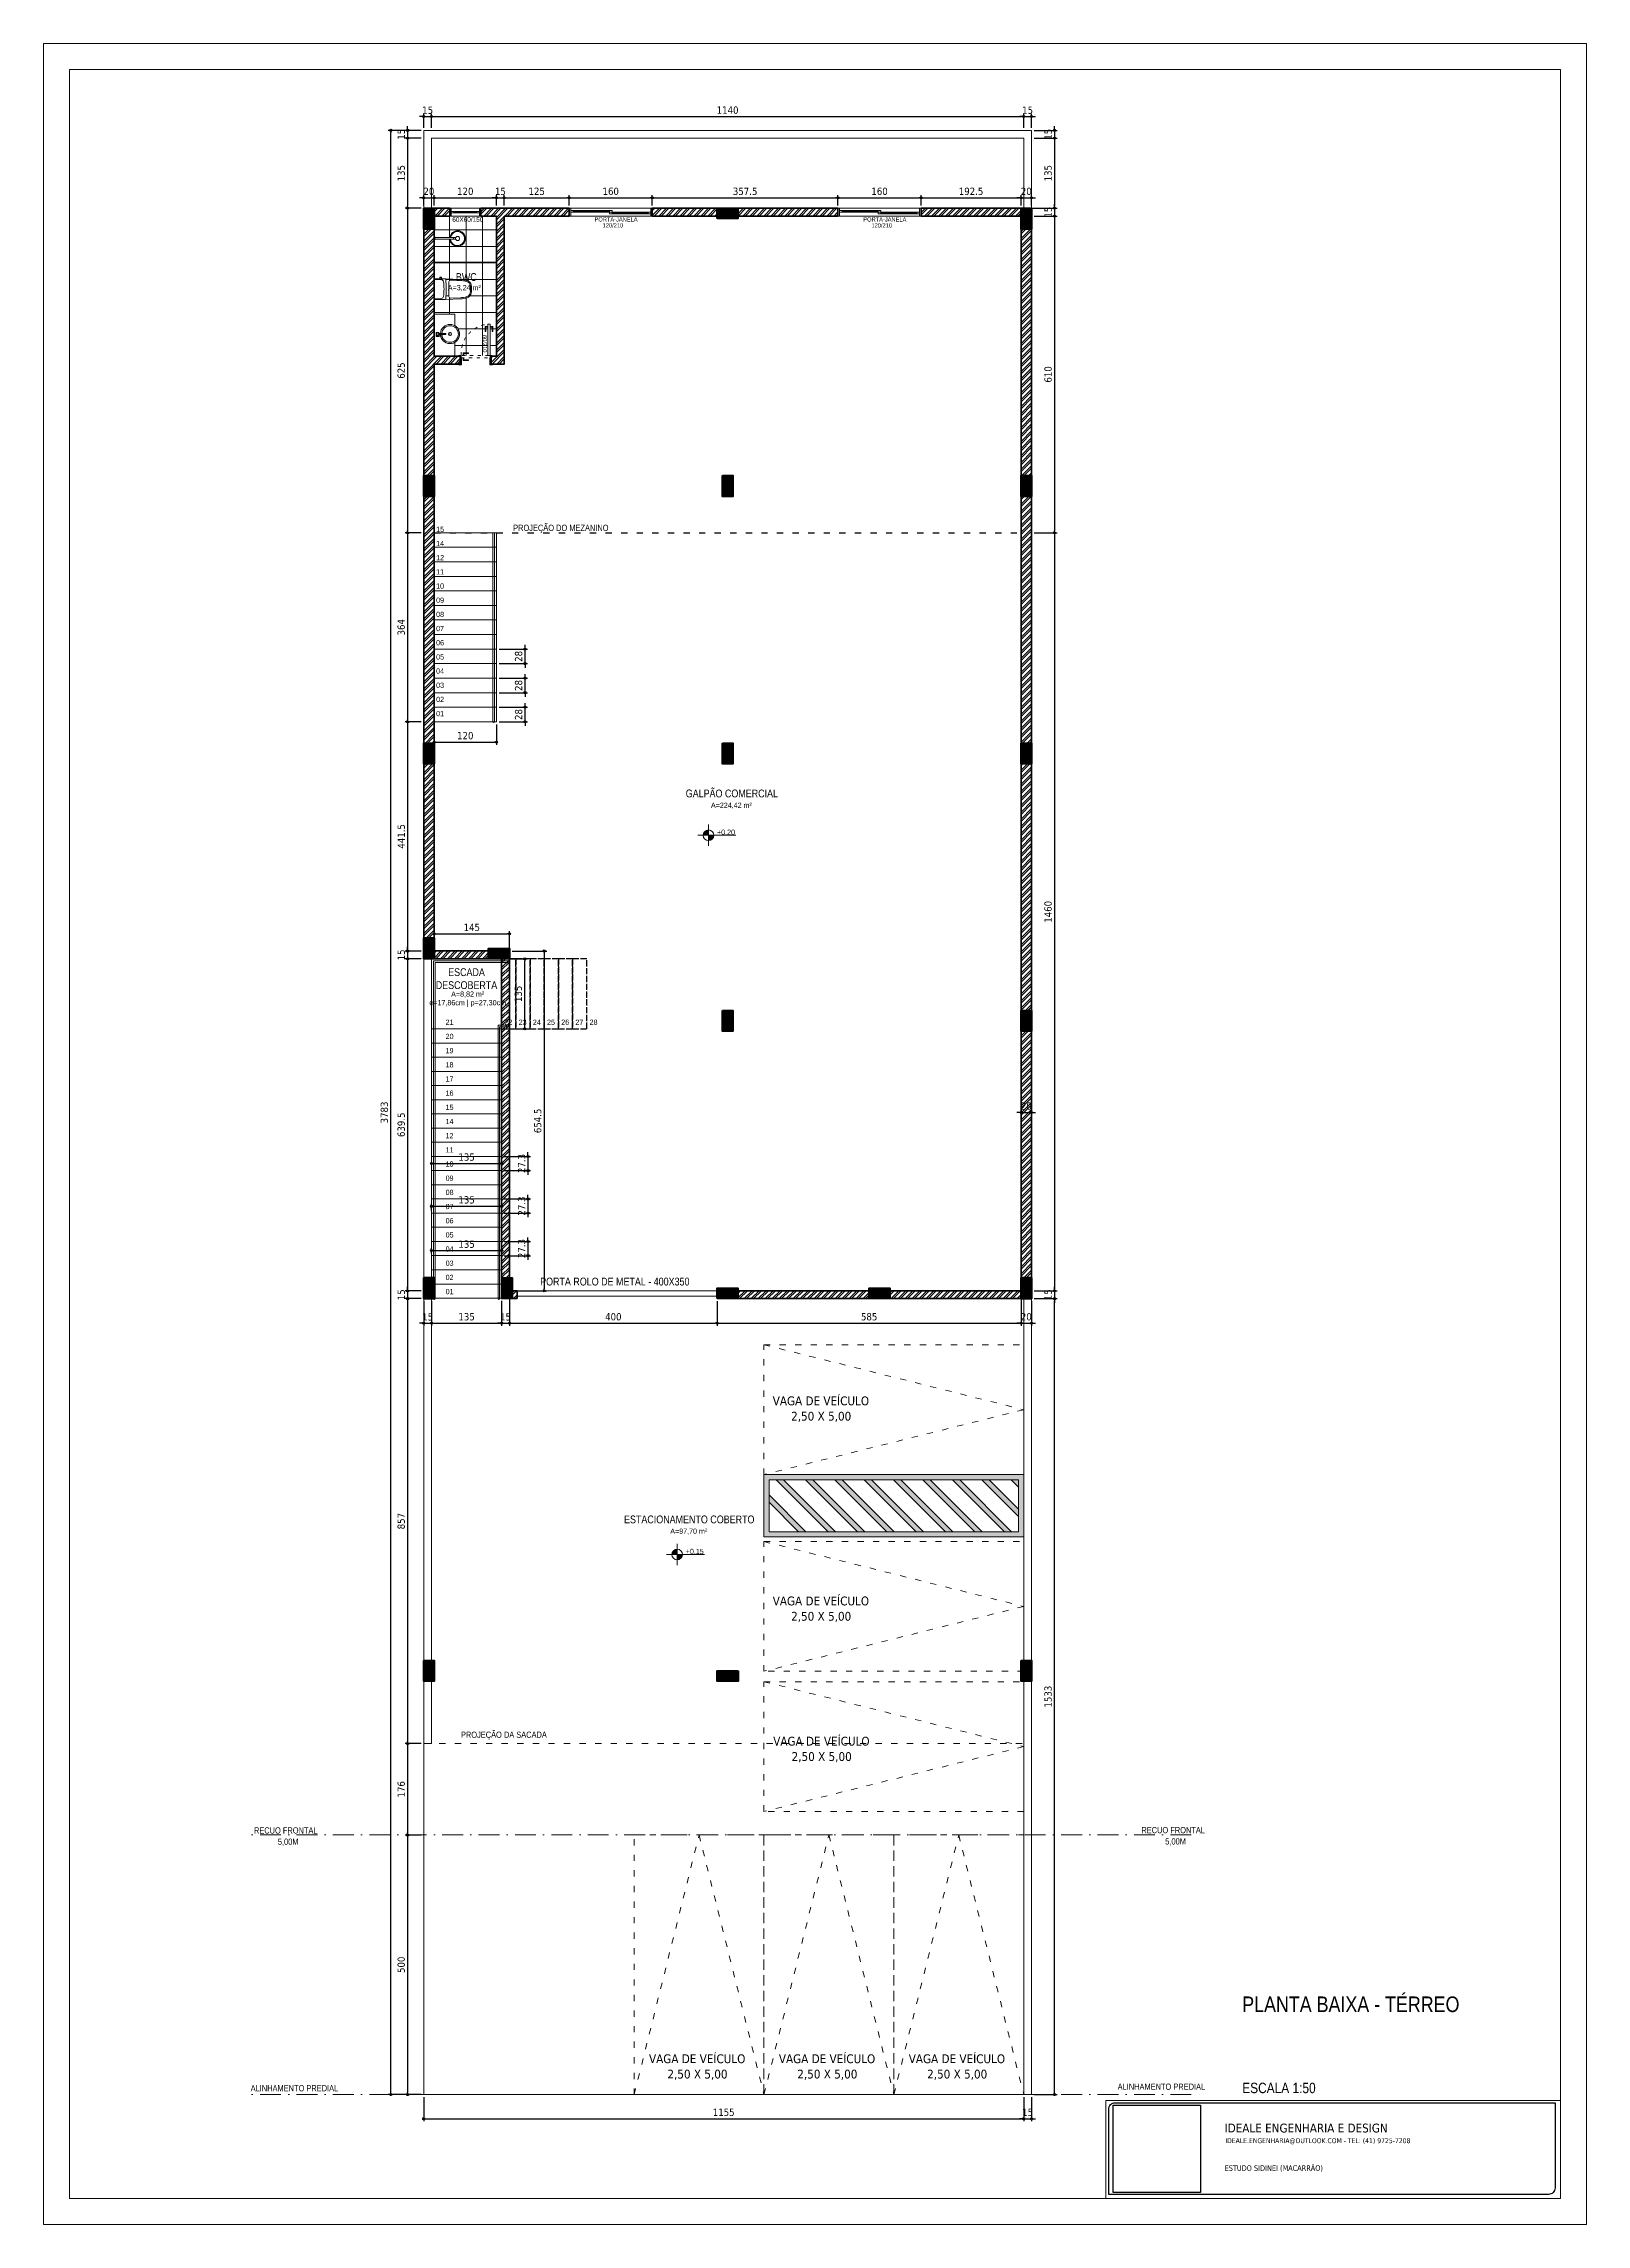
# Model space of a CAD drawing. Header units: millimetres. Extents: x 2030 to 44114, y 1520 to 18221.
# Drawn here: x 32968 to 35938, y 4954 to 9154 of the extents above; entities that cross this region are included whole.
import ezdxf
from ezdxf.enums import TextEntityAlignment as Align

# ---------------------------------------------------------------- set-up
doc = ezdxf.new("R2010")
doc.units = ezdxf.units.MM
for name, pattern in [('ACAD_ISO02W100', [15, 12, -3]), ('ACAD_ISO03W100', [30, 12, -18]), ('Tratto e 1 Punto [S]', [3.5, 0, -0.75, 2, -0.75])]:
    doc.linetypes.add(name, pattern=pattern)
doc.layers.add('008', color=8, linetype='Continuous')
for name, color, linetype, lineweight in [('01', 1, 'Continuous', 5), ('018 - Cotas', 244, 'Continuous', 5), ('02', 2, 'Continuous', 13), ('020 - Textos', 20, 'Continuous', 5), ('03', 3, 'Continuous', 18), ('030 - Esquadrias', 30, 'Continuous', 5), ('05', 5, 'Continuous', 35), ('055 - Mobilia', 55, 'Continuous', 5), ('06', 6, 'Continuous', 60), ('08', 8, 'Continuous', 5), ('250 - Carimbo', 250, 'Continuous', 5)]:
    doc.layers.add(name, color=color, linetype=linetype, lineweight=lineweight)
doc.styles.add('LE2', font='tahoma.ttf')
doc.styles.add('ROMANS', font='ARIALN.TTF')
doc.dimstyles.new('000_COTA075', dxfattribs={"dimtxt": 14, "dimasz": 4, "dimexe": 5, "dimexo": 5, "dimgap": 5, "dimtad": 1, "dimdec": 1, "dimzin": 12, "dimdsep": 46, "dimtxsty": 'LE2', "dimblk": 'ORIGIN', "dimcen": 0, "dimclrd": 256, "dimclre": 256, "dimclrt": 2, "dimadec": 0, "dimazin": 0, "dimtfac": 1, "dimtdec": 1, "dimtix": 1, "dimtmove": 2, "dimatfit": 3, "dimfxl": 5, "dimtolj": 1, "dimtzin": 0, "dimarcsym": 0})
picture_1 = doc.add_image_def('image1.jpg', size_in_pixel=(1080, 1080))

msp = doc.modelspace()

# ---------------------------------------------------------------- texts
at = {"color": 7, "style": 'LE2'}
for s, height, p in [('IDEALE ENGENHARIA E DESIGN', 17, (35241.74, 5130.83)), ('IDEALE.ENGENHARIA@OUTLOOK.COM - TEL: (41) 9725-7208', 9.5, (35243.07, 5110.22)), ('ESTUDO SIDINEI (MACARRÃO)', 10.6667, (35241.74, 5056.9))]:
    msp.add_text(s, height=height, dxfattribs=at).set_placement(p)
at = {"layer": '020 - Textos'}
for s, height, style, p in [('60X60/150', 9, 'ROMANS', (33754.89, 8810.55)), ('PORTA-JANELA', 8, 'ROMANS', (34028.73, 8811.18)), ('120/210', 8, 'ROMANS', (34044.24, 8799.69)), ('PORTA-JANELA', 8, 'ROMANS', (34546.23, 8811.18)), ('120/210', 8, 'ROMANS', (34561.74, 8799.69)), ('VAGA DE VEÍCULO', 17, 'LE2', (34371.75, 6531.33)), ('2,50 X 5,00', 17, 'LE2', (34407.13, 6501.78)), ('VAGA DE VEÍCULO', 17, 'LE2', (34371.75, 6145.97)), ('2,50 X 5,00', 17, 'LE2', (34407.13, 6116.43)), ('VAGA DE VEÍCULO', 17, 'LE2', (34372.72, 5875.87)), ('2,50 X 5,00', 17, 'LE2', (34408.1, 5846.33)), ('VAGA DE VEÍCULO', 17, 'LE2', (34133.6, 5264.29)), ('2,50 X 5,00', 17, 'LE2', (34168.98, 5234.75)), ('VAGA DE VEÍCULO', 17, 'LE2', (34383.6, 5264.29)), ('2,50 X 5,00', 17, 'LE2', (34418.98, 5234.75)), ('VAGA DE VEÍCULO', 17, 'LE2', (34633.6, 5264.29)), ('2,50 X 5,00', 17, 'LE2', (34668.98, 5234.75))]:
    msp.add_text(s, height=height, dxfattribs=dict(at, style=style)).set_placement(p)
at = {"layer": '020 - Textos', "style": 'ROMANS'}
for s, height, p in [('BWC ', 15, (33784.29, 8696.76)), ('PROJEÇÃO DO MEZANINO', 12, (33963.87, 8215.18)), ('GALPÃO COMERCIAL', 15, (34293.12, 7702.12)), ('PORTA ROLO DE METAL - 400X350', 15, (34067.74, 6762.08)), ('ESTACIONAMENTO COBERTO', 15, (34211.05, 6304.01)), ('PROJEÇÃO DA SACADA', 12, (33854.25, 5890.85)), ('RECUO FRONTAL', 12, (33434.3, 5706.49)), ('RECUO FRONTAL', 12, (35142.68, 5707.12)), ('5,00M', 12, (33438.96, 5684.82)), ('5,00M', 12, (35147.34, 5685.44)), ('ALINHAMENTO PREDIAL', 12, (33451, 5210.05)), ('ALINHAMENTO PREDIAL', 12, (35120.03, 5212.97))]:
    msp.add_text(s, height=height, dxfattribs=at).set_placement(p, align=Align.CENTER)
msp.add_text('60/210', height=8, rotation=270, dxfattribs=at).set_placement((33813.55, 8592.59))
msp.add_text('PLANTA BAIXA - TÉRREO', height=30, dxfattribs=at).set_placement((35275.66, 5392.7), align=Align.TOP_LEFT)
at = {"layer": '020 - Textos', "line_spacing_factor": 0.994243, "style": 'ROMANS'}
for s, insert, char_height, width, attachment_point in [('A=3,24 m²', (33778.1, 8688.83), 10, 130.9131, 2), ('15', (33731.4, 8223.36), 10, 29.0268, 2), ('14', (33731.4, 8196.06), 10, 29.0268, 2), ('12', (33731.4, 8168.76), 10, 29.0268, 2), ('11', (33731.4, 8141.46), 10, 29.0268, 2), ('10', (33731.4, 8114.16), 10, 29.0268, 2), ('09', (33731.4, 8086.86), 10, 29.0268, 2), ('08', (33731.4, 8059.56), 10, 29.0268, 2), ('07', (33731.4, 8032.26), 10, 29.0268, 2), ('06', (33731.4, 8004.96), 10, 29.0268, 2), ('05', (33731.4, 7977.66), 10, 29.0268, 2), ('04', (33731.4, 7950.36), 10, 29.0268, 2), ('03', (33731.4, 7923.06), 10, 29.0268, 2), ('02', (33731.4, 7895.76), 10, 29.0268, 2), ('01', (33731.4, 7868.46), 10, 29.0268, 2), ('A=224,42 m²', (34292.27, 7680.06), 10, 130.9131, 8), ('+0,20', (34281.87, 7628.1), 10, 130.9131, 8), ('A=8,82 m²\\Pe=17,86cm | p=27,30cm', (33784.59, 7298.57), 10, 130.9131, 8), ('A=97,70 m²', (34210.2, 6281.95), 10, 130.9131, 8), ('+0,15', (34221.61, 6242.97), 10, 130.9131, 8), ('ESCALA 1:50', (35275.66, 5226.57), 20, 232.2699, 1)]:
    msp.add_mtext(s, dxfattribs=dict(at, insert=insert, char_height=char_height, width=width, attachment_point=attachment_point))
at = {"layer": '020 - Textos', "insert": (33782.27, 7352.85), "char_height": 15, "attachment_point": 5, "style": 'ROMANS'}
msp.add_mtext_dynamic_manual_height_columns('ESCADA DESCOBERTA', width=118.5328, gutter_width=10, heights=[0], dxfattribs=at)

# ---------------------------------------------------------------- blocks, each defined once
blk = doc.blocks.new('rfgbwier')
at = {"linetype": 'ACAD_ISO03W100'}
blk.add_lwpolyline([(51870.5, -39374.6), (52120.5, -39374.6), (52120.5, -39874.6), (51870.5, -39874.6)], close=True, dxfattribs=at)
blk.add_lwpolyline([(51870.5, -39874.6), (51995.5, -39374.6), (52120.5, -39874.6)], dxfattribs=at)
blk = doc.blocks.new('KJWEJFWEF')
at = {"layer": '06'}
h = blk.add_hatch(color=256, dxfattribs=at)
h.dxf.hatch_style = 1
h.paths.add_polyline_path([(71323, -48381.9), (71303, -48381.9), (71303, -48421.9), (71323, -48421.9)])
blk.add_lwpolyline([(71303, -48381.9), (71323, -48381.9), (71323, -48421.9), (71303, -48421.9)], close=True, dxfattribs=at)
blk = doc.blocks.new('WEOFIWEFEF')
at = {"layer": '01', "true_color": 0xf7f281}
h = blk.add_hatch(color=51, dxfattribs=at)
h.dxf.hatch_style = 1
h.paths.add_polyline_path([(71133, -49969.9), (71013, -49969.9), (71013, -50469.9), (71133, -50469.9)])
h.paths.add_polyline_path([(71123, -50459.9), (71023, -50460), (71023, -49979.9), (71123, -49979.9)], flags=16)
h.paths.add_polyline_path([(71023, -50036.5), (71023, -49994.1), (71037.1, -49979.9), (71079.5, -49979.9)], flags=0)
h = blk.add_hatch(color=51, dxfattribs=at)
h.dxf.hatch_style = 1
h.paths.add_polyline_path([(71037.1, -49979.9), (71023, -49979.9), (71023, -49994.1)], flags=17)
h.paths.add_polyline_path([(71093.7, -49979.9), (71079.5, -49979.9), (71023, -50036.5), (71023, -50050.7)])
h.paths.add_polyline_path([(71123, -50007.2), (71123, -49993.1), (71023, -50093.1), (71023, -50107.2)])
h.paths.add_polyline_path([(71123, -50063.8), (71123, -50049.7), (71023, -50149.7), (71023, -50163.8)])
h.paths.add_polyline_path([(71123, -50120.4), (71123, -50106.2), (71023, -50206.2), (71023, -50220.4)])
h.paths.add_polyline_path([(71123, -50176.9), (71123, -50162.8), (71023, -50262.8), (71023, -50276.9)])
h.paths.add_polyline_path([(71123, -50233.5), (71123, -50219.4), (71023, -50319.4), (71023, -50333.5)])
h.paths.add_polyline_path([(71123, -50290.1), (71123, -50275.9), (71023, -50375.9), (71023, -50390.1)])
h.paths.add_polyline_path([(71123, -50346.6), (71123, -50332.5), (71023, -50432.5), (71023, -50446.6)])
h.paths.add_polyline_path([(71123, -50403.2), (71123, -50389.1), (71052.1, -50460), (71066.2, -50460)])
at = {"layer": '01', "color": 51, "true_color": 0xf7f281}
for p, q in [((71023, -50050.7), (71093.7, -49979.9)), ((71023, -50093.1), (71123, -49993.1)), ((71023, -50107.2), (71123, -50007.2)), ((71023, -50149.7), (71123, -50049.7)), ((71023, -50163.8), (71123, -50063.8)), ((71023, -50206.2), (71123, -50106.2)), ((71023, -50220.4), (71123, -50120.4)), ((71023, -50262.8), (71123, -50162.8)), ((71023, -50276.9), (71123, -50176.9)), ((71023, -50319.4), (71123, -50219.4)), ((71023, -50333.5), (71123, -50233.5)), ((71023, -50375.9), (71123, -50275.9)), ((71023, -50390.1), (71123, -50290.1)), ((71023, -50432.5), (71123, -50332.5)), ((71023, -50446.6), (71123, -50346.6)), ((71052.1, -50460), (71123, -50389.1)), ((71066.2, -50460), (71123, -50403.2))]:
    blk.add_line(p, q, dxfattribs=at)
for points in [[(71013, -49969.9), (71133, -49969.9), (71133, -50469.9), (71013, -50470)], [(71023, -49979.9), (71123, -49979.9), (71123, -50459.9), (71023, -50460)], [(71023, -49994.1), (71037.1, -49979.9), (71079.5, -49979.9), (71023, -50036.5)]]:
    blk.add_lwpolyline(points, close=True, dxfattribs=at)
for points in [[(71023, -50093.1), (71023, -50050.7)], [(71023, -50149.7), (71023, -50107.2)], [(71023, -50206.2), (71023, -50163.8)], [(71023, -50262.8), (71023, -50220.4)], [(71023, -50319.4), (71023, -50276.9)], [(71023, -50375.9), (71023, -50333.5)]]:
    blk.add_lwpolyline(points, dxfattribs=at)
blk = doc.blocks.new('oiurg34')
at = {"layer": '008', "linetype": 'ACAD_ISO02W100'}
blk.add_lwpolyline([(70418.5, -48282.4), (70418.5, -48417.4), (70445.8, -48417.4), (70445.8, -48282.4), (70418.5, -48282.4)], dxfattribs=at)
for points in [[(70445.8, -48417.4), (70473.1, -48417.4), (70473.1, -48282.4), (70445.8, -48282.4)], [(70473.1, -48417.4), (70500.4, -48417.4), (70500.4, -48282.4), (70473.1, -48282.4)], [(70500.4, -48417.4), (70527.7, -48417.4), (70527.7, -48282.4), (70500.4, -48282.4)], [(70527.7, -48417.4), (70555, -48417.4), (70555, -48282.4), (70527.7, -48282.4)], [(70555, -48417.4), (70582.3, -48417.4), (70582.3, -48282.4), (70555, -48282.4)]]:
    blk.add_lwpolyline(points, close=True, dxfattribs=at)
at = {"layer": '01'}
for points in [[(70283.5, -48282.4), (70418.5, -48282.4), (70418.5, -48417.4), (70283.5, -48417.4)], [(70418.5, -48936.1), (70283.5, -48936.1), (70283.5, -48282.4), (70418.5, -48282.4)], [(70418.5, -48444.7), (70418.5, -48417.4), (70283.5, -48417.4), (70283.5, -48444.7)], [(70418.5, -48472), (70418.5, -48444.7), (70283.5, -48444.7), (70283.5, -48472)], [(70418.5, -48499.3), (70418.5, -48472), (70283.5, -48472), (70283.5, -48499.3)], [(70418.5, -48526.6), (70418.5, -48499.3), (70283.5, -48499.3), (70283.5, -48526.6)], [(70418.5, -48553.9), (70418.5, -48526.6), (70283.5, -48526.6), (70283.5, -48553.9)], [(70418.5, -48581.2), (70418.5, -48553.9), (70283.5, -48553.9), (70283.5, -48581.2)], [(70418.5, -48608.5), (70418.5, -48581.2), (70283.5, -48581.2), (70283.5, -48608.5)], [(70418.5, -48635.8), (70418.5, -48608.5), (70283.5, -48608.5), (70283.5, -48635.8)], [(70418.5, -48663.1), (70418.5, -48635.8), (70283.5, -48635.8), (70283.5, -48663.1)], [(70418.5, -48690.4), (70418.5, -48663.1), (70283.5, -48663.1), (70283.5, -48690.4)], [(70418.5, -48717.7), (70418.5, -48690.4), (70283.5, -48690.4), (70283.5, -48717.7)], [(70418.5, -48745), (70418.5, -48717.7), (70283.5, -48717.7), (70283.5, -48745)], [(70418.5, -48772.3), (70418.5, -48745), (70283.5, -48745), (70283.5, -48772.3)], [(70418.5, -48799.6), (70418.5, -48772.3), (70283.5, -48772.3), (70283.5, -48799.6)], [(70418.5, -48826.9), (70418.5, -48799.6), (70283.5, -48799.6), (70283.5, -48826.9)], [(70418.5, -48854.2), (70418.5, -48826.9), (70283.5, -48826.9), (70283.5, -48854.2)], [(70418.5, -48881.5), (70418.5, -48854.2), (70283.5, -48854.2), (70283.5, -48881.5)], [(70418.5, -48908.8), (70418.5, -48881.5), (70283.5, -48881.5), (70283.5, -48908.8)], [(70418.5, -48936.1), (70418.5, -48908.8), (70283.5, -48908.8), (70283.5, -48936.1)]]:
    blk.add_lwpolyline(points, close=True, dxfattribs=at)
at = {"layer": '05'}
for p, q in [((70418.5, -48282.4), (70283.5, -48282.4)), ((70418.5, -48427.4), (70418.5, -48292.4)), ((70418.5, -48933.9), (70418.5, -48427.4))]:
    blk.add_line(p, q, dxfattribs=at)
at = {"layer": '020 - Textos', "char_height": 10, "width": 29.027, "attachment_point": 2, "line_spacing_factor": 0.994243, "style": 'ROMANS'}
for s, insert in [('21', (70318.2, -48399.7)), ('22', (70431.6, -48399.7)), ('23', (70458.9, -48399.7)), ('24', (70486.2, -48399.7)), ('25', (70513.5, -48399.7)), ('26', (70540.8, -48399.7)), ('27', (70568.1, -48399.7)), ('28', (70595.4, -48399.7)), ('20', (70318.2, -48427)), ('19', (70318.2, -48454.3)), ('18', (70318.2, -48481.6)), ('17', (70318.2, -48508.9)), ('16', (70318.2, -48536.2)), ('15', (70318.2, -48563.5)), ('14', (70318.2, -48590.8)), ('12', (70318.2, -48618.1)), ('11', (70318.2, -48645.4)), ('10', (70318.2, -48672.7)), ('09', (70318.2, -48700)), ('08', (70318.2, -48727.3)), ('07', (70318.2, -48754.6)), ('06', (70318.2, -48781.9)), ('05', (70318.2, -48809.2)), ('04', (70318.2, -48836.5)), ('03', (70318.2, -48863.8)), ('02', (70318.2, -48891.1)), ('01', (70318.2, -48918.4))]:
    blk.add_mtext(s, dxfattribs=dict(at, insert=insert))
blk = doc.blocks.new('A$C6AF3553C-flat-1')
for p, q in [((-0.399, -0.505), (-0.387, -0.217)), ((-0.374, -0.405), (-0.366, -0.218)), ((-0.026, -0.405), (-0.034, -0.218)), ((-0.001, -0.505), (-0.013, -0.217)), ((-0.431, -0.581), (-0.431, -0.612)), ((-0.431, -0.581), (-0.415, -0.581)), ((-0.431, -0.612), (-0.415, -0.612)), ((-0.415, -0.578), (-0.415, -0.615)), ((-0.415, -0.578), (-0.391, -0.578)), ((-0.415, -0.615), (-0.392, -0.615)), ((-0.4, -0.509), (-0.4, -0.578)), ((-0.4, -0.519), (-0.4, -0.519)), ((-0.4, -0.615), (-0.4, -0.716)), ((-0.006, -0.723), (-0.394, -0.723)), ((-0.391, -0.578), (-0.392, -0.615)), ((-0.386, -0.716), (-0.379, -0.581)), ((-0.342, -0.438), (-0.057, -0.438)), ((-0.014, -0.716), (-0.021, -0.581)), ((0, -0.509), (0, -0.716))]:
    blk.add_line(p, q)
for centre, radius, start, end in [((-0.2, -0.421), 0.421, 90, 100.3105), ((-0.2, -0.421), 0.421, 79.6895, 90), ((0.138, -0.239), 0.526, 163.2539, 177.6082), ((-0.342, -0.406), 0.0316, 177.6082, 270), ((0.138, -0.239), 0.505, 163.2539, 177.6082), ((-0.254, -0.121), 0.116, 100.3105, 163.2539), ((-0.254, -0.121), 0.0947, 100.3105, 163.2539), ((-0.2, -0.421), 0.4, 90, 100.3105), ((-0.2, -0.421), 0.4, 79.6895, 90), ((-0.145, -0.121), 0.0947, 16.7461, 79.6895), ((-0.145, -0.121), 0.116, 16.7461, 79.6895), ((-0.057, -0.406), 0.0316, 270, 2.3918), ((-0.538, -0.239), 0.505, 2.3918, 16.7461), ((-0.538, -0.239), 0.526, 2.3918, 16.7461), ((-0.387, -0.509), 0.0126, 90, 180), ((-0.394, -0.716), 0.00631, 180, 270), ((-0.2, -3.647), 3.156, 86.5961, 93.4039), ((-0.379, -0.716), 0.00631, 177.1036, 270), ((-0.337, -0.583), 0.0421, 97.0567, 177.1036), ((-0.2, -1.689), 1.157, 82.9433, 97.0567), ((-0.063, -0.583), 0.0421, 2.8964, 82.9433), ((-0.02, -0.716), 0.00631, 270, 2.8964), ((-0.013, -0.509), 0.0126, 0, 90), ((-0.006, -0.716), 0.00631, 270, 0)]:
    blk.add_arc(centre, radius, start, end)
blk = doc.blocks.new('acc4')
for p, q in [((-0.017, -0.373), (-0.018, -0.374)), ((0.013, -0.373), (-0.014, -0.373)), ((0.015, -0.373), (0.016, -0.374))]:
    blk.add_line(p, q)
for points in [[(0, 0), (-0.03, 0), (-0.03, -0.005, 0.414214), (-0.021, -0.014), (-0.017, -0.014)], [(0.015, -0.014), (0.02, -0.014, 0.414214), (0.029, -0.005), (0.029, 0), (0, 0)]]:
    blk.add_lwpolyline(points, format="xyb")
for points in [[(-0.018, -0.374), (-0.018, -0.416)], [(-0.017, -0.014), (0.015, -0.014)], [(-0.017, -0.014), (-0.017, -0.373)], [(0.015, -0.014), (0.015, -0.373)], [(0.016, -0.374), (0.016, -0.414)]]:
    blk.add_lwpolyline(points)
blk.add_circle((0.001, -0.451), 0.0396)
for radius in [0.15, 0.135]:
    blk.add_arc((0.001, -0.451), radius, 96.6611, 84.5101)
blk = doc.blocks.new('acc-xx2')
for points in [[(10, 213), (28, 213), (28, 264), (-26, 264), (-26, 213), (-10, 213)], [(-10, 215), (-10, 82), (10, 82), (10, 215)]]:
    blk.add_lwpolyline(points)
for points in [[(28, 213), (49, 213), (49, 264), (28, 264)], [(37, 168), (41, 168), (41, 213), (37, 213)]]:
    blk.add_lwpolyline(points, close=True)
at = {"linetype": 'Continuous'}
for radius in [29.4, 26.4]:
    blk.add_circle((0, 0), radius, dxfattribs=at)
blk.add_circle((0, 238), 25.5)
for start, end in [(93.2272, 77.3427), (78.587, 86.7728)]:
    blk.add_arc((0, 0), 185, start, end)
blk.add_arc((0, 0), 160, 93.7321, 86.2679, dxfattribs=at)
blk = doc.blocks.new('uwebfiwnefjnwkefwf')
for points in [[(-16380.5, -3184.1), (-16380.5, -3186.6), (-16365.5, -3186.6), (-16365.5, -3184.6), (-16364, -3184.6), (-16364, -3188.6), (-16368.5, -3188.6), (-16368.5, -3189.1), (-16382, -3189.1), (-16382, -3184.1), (-16380.5, -3184.1)], [(-16364, -3188.6), (-16304, -3188.6), (-16304, -3193.1), (-16364, -3193.1)], [(-16380.5, -3249.1), (-16380.5, -3246.6), (-16365.5, -3246.6), (-16365.5, -3249.6), (-16364, -3249.6), (-16364, -3244.6), (-16368.5, -3244.6), (-16368.5, -3244.1), (-16382, -3244.1), (-16382, -3249.1), (-16380.5, -3249.1)]]:
    blk.add_lwpolyline(points, close=True)
for points in [[(-16308, -3188.6), (-16308, -3183.6), (-16318, -3183.6), (-16318, -3184.6), (-16309.5, -3184.6), (-16309.5, -3188.6)], [(-16368.5, -3239.1), (-16372.5, -3239.1), (-16372.5, -3230.6), (-16373.5, -3230.6), (-16373.5, -3240.6), (-16368.5, -3240.6)], [(-16364, -3240.6), (-16359, -3240.6), (-16359, -3230.6), (-16360, -3230.6), (-16360, -3239.1), (-16364, -3239.1)], [(-16309.5, -3193.1), (-16309.5, -3197.1), (-16318, -3197.1), (-16318, -3198.1), (-16308, -3198.1), (-16308, -3193.1)]]:
    blk.add_lwpolyline(points)
at = {"layer": '08', "linetype": 'ACAD_ISO03W100', "ltscale": 0.5}
blk.add_lwpolyline([(-16364, -3191.6), (-16364, -3244.6), (-16368.5, -3244.6), (-16368.5, -3188.6), (-16364, -3188.6), (-16364, -3191.6)], close=True, dxfattribs=at)
blk.add_arc((-16360.3, -3188.1), 56.6, 266.3208, 354.9603, dxfattribs=at)
blk = doc.blocks.new('j60')
for p, q in [((1060.6, -3371.9), (1114.9, -3371.9)), ((1060.6, -3377.9), (1114.9, -3377.9)), ((1060.6, -3380.9), (1114.9, -3380.9)), ((1060.6, -3386.9), (1114.9, -3386.9)), ((1065.6, -3379.4), (1109.9, -3379.4))]:
    blk.add_line(p, q)
at = {"linetype": 'ByBlock'}
for p, q in [((1065.6, -3377.9), (1065.6, -3380.9)), ((1109.9, -3377.9), (1109.9, -3380.9))]:
    blk.add_line(p, q, dxfattribs=at)
for points in [[(1057.8, -3386.9), (1057.8, -3371.9), (1060.6, -3371.9), (1060.6, -3386.9)], [(1114.9, -3386.9), (1114.9, -3371.9), (1117.8, -3371.9), (1117.8, -3386.9)]]:
    blk.add_lwpolyline(points, close=True)
blk = doc.blocks.new('jkwdbcjwebjwkedw')
for p, q in [((-17468.9, -2649.1), (-17468.9, -2803.1)), ((-17461.4, -2649.1), (-17461.4, -2654.1)), ((-17461.4, -2654.1), (-17458.4, -2654.1)), ((-17461.4, -2654.1), (-17461.4, -2723.6)), ((-17459.9, -2654.1), (-17459.9, -2723.6)), ((-17458.4, -2649.1), (-17458.4, -2654.1)), ((-17458.4, -2654.1), (-17458.4, -2723.6)), ((-17453.9, -2649.1), (-17453.9, -2803.1)), ((-17464.4, -2723.6), (-17464.4, -2728.6)), ((-17464.4, -2723.6), (-17461.4, -2723.6)), ((-17464.4, -2728.6), (-17461.4, -2728.6)), ((-17464.4, -2728.6), (-17464.4, -2798.1)), ((-17462.9, -2728.6), (-17462.9, -2798.1)), ((-17458.4, -2723.6), (-17461.4, -2723.6)), ((-17461.4, -2723.6), (-17461.4, -2728.6)), ((-17461.4, -2723.6), (-17461.4, -2728.6)), ((-17461.4, -2728.6), (-17458.4, -2728.6)), ((-17461.4, -2728.6), (-17461.4, -2798.1)), ((-17458.4, -2723.6), (-17458.4, -2728.6)), ((-17461.4, -2798.1), (-17464.4, -2798.1)), ((-17464.4, -2798.1), (-17464.4, -2803.1)), ((-17461.4, -2798.1), (-17461.4, -2803.1))]:
    blk.add_line(p, q)
for points in [[(-17468.9, -2646.1), (-17453.9, -2646.1), (-17453.9, -2649.1), (-17468.9, -2649.1)], [(-17468.9, -2806.1), (-17453.9, -2806.1), (-17453.9, -2803.1), (-17468.9, -2803.1)]]:
    blk.add_lwpolyline(points, close=True)
blk = doc.blocks.new('RGER')
h = blk.add_hatch(color=256)
h.dxf.hatch_style = 1
h.paths.add_polyline_path([(71276.2, -48044.6), (71276.2, -48031.8, 0.414214), (71263.4, -48044.6)])
h.paths.add_polyline_path([(71289, -48044.6), (71276.2, -48044.6), (71276.2, -48057.4, 0.414214)])
for q in [(71276.2, -48019), (71250.6, -48044.6), (71301.8, -48044.6), (71341.8, -48044.6), (71276.2, -48070.2)]:
    blk.add_line((71276.2, -48044.6), q)
blk.add_circle((71276.2, -48044.6), 12.8)
blk = doc.blocks.new('_Origin')
at = {"color": 0, "linetype": 'ByBlock', "lineweight": -2}
blk.add_line((0, 0), (-1, 0), dxfattribs=at)
blk.add_circle((0, 0), 0.5, dxfattribs=at)
blk = doc.blocks.new('*D229')
at = {"layer": '018 - Cotas', "lineweight": -2, "transparency": 16777216}
for p, q in [((33695.9, 9013.4), (33691.9, 9013.4)), ((33699.9, 8991.7), (33699.9, 9018.4)), ((33699.9, 9013.4), (33714.9, 9013.4)), ((33714.9, 8991.7), (33714.9, 9018.4)), ((33718.9, 9013.4), (33722.9, 9013.4))]:
    blk.add_line(p, q, dxfattribs=at)
at = {"layer": 'Defpoints', "color": 0, "transparency": 16777216}
for p in [(33714.9, 9013.4), (33699.9, 8986.7), (33714.9, 8986.7)]:
    blk.add_point(p, dxfattribs=at)
at = {"layer": '018 - Cotas', "lineweight": -2, "transparency": 16777216, "xscale": 4, "yscale": 4, "zscale": 4}
blk.add_blockref('_Origin', (33699.9, 9013.4), dxfattribs=at)
at = {"layer": '018 - Cotas', "lineweight": -2, "transparency": 16777216, "xscale": 4, "yscale": 4, "zscale": 4, "rotation": 180}
blk.add_blockref('_Origin', (33714.9, 9013.4), dxfattribs=at)
at = {"layer": '018 - Cotas', "color": 2, "transparency": 16777216, "insert": (33707.4, 9025.5), "char_height": 14, "attachment_point": 5, "style": 'LE2'}
blk.add_mtext('\\A1;15', dxfattribs=at)
blk = doc.blocks.new('*D201')
at = {"layer": '018 - Cotas', "lineweight": -2, "transparency": 16777216}
for p, q in [((33714.9, 8991.7), (33714.9, 9018.4)), ((33718.9, 9013.4), (34850.9, 9013.4)), ((34854.9, 8991.7), (34854.9, 9018.4))]:
    blk.add_line(p, q, dxfattribs=at)
at = {"layer": 'Defpoints', "color": 0, "transparency": 16777216}
for p in [(34854.9, 9013.4), (33714.9, 8986.7), (34854.9, 8986.7)]:
    blk.add_point(p, dxfattribs=at)
at = {"layer": '018 - Cotas', "lineweight": -2, "transparency": 16777216, "xscale": 4, "yscale": 4, "zscale": 4, "rotation": 180}
blk.add_blockref('_Origin', (33714.9, 9013.4), dxfattribs=at)
at = {"layer": '018 - Cotas', "lineweight": -2, "transparency": 16777216, "xscale": 4, "yscale": 4, "zscale": 4}
blk.add_blockref('_Origin', (34854.9, 9013.4), dxfattribs=at)
at = {"layer": '018 - Cotas', "color": 2, "transparency": 16777216, "insert": (34284.9, 9025.6), "char_height": 14, "attachment_point": 5, "style": 'LE2'}
blk.add_mtext('\\A1;1140', dxfattribs=at)
blk = doc.blocks.new('*D230')
at = {"layer": '018 - Cotas', "lineweight": -2, "transparency": 16777216}
for p, q in [((34850.9, 9013.4), (34846.9, 9013.4)), ((34854.9, 8991.7), (34854.9, 9018.4)), ((34854.9, 9013.4), (34869.9, 9013.4)), ((34869.9, 8991.7), (34869.9, 9018.4)), ((34873.9, 9013.4), (34877.9, 9013.4))]:
    blk.add_line(p, q, dxfattribs=at)
at = {"layer": 'Defpoints', "color": 0, "transparency": 16777216}
for p in [(34869.9, 9013.4), (34854.9, 8986.7), (34869.9, 8986.7)]:
    blk.add_point(p, dxfattribs=at)
at = {"layer": '018 - Cotas', "lineweight": -2, "transparency": 16777216, "xscale": 4, "yscale": 4, "zscale": 4}
blk.add_blockref('_Origin', (34854.9, 9013.4), dxfattribs=at)
at = {"layer": '018 - Cotas', "lineweight": -2, "transparency": 16777216, "xscale": 4, "yscale": 4, "zscale": 4, "rotation": 180}
blk.add_blockref('_Origin', (34869.9, 9013.4), dxfattribs=at)
at = {"layer": '018 - Cotas', "color": 2, "transparency": 16777216, "insert": (34862.4, 9025.5), "char_height": 14, "attachment_point": 5, "style": 'LE2'}
blk.add_mtext('\\A1;15', dxfattribs=at)
blk = doc.blocks.new('*D231')
at = {"layer": '018 - Cotas', "lineweight": -2, "transparency": 16777216}
for p, q in [((33668.9, 8990.7), (33668.9, 8994.7)), ((33694.9, 8986.7), (33663.9, 8986.7)), ((33694.9, 8971.7), (33663.9, 8971.7)), ((33668.9, 8986.7), (33668.9, 8971.7)), ((33668.9, 8967.7), (33668.9, 8963.7))]:
    blk.add_line(p, q, dxfattribs=at)
at = {"layer": 'Defpoints', "color": 0, "transparency": 16777216}
for p in [(33668.9, 8971.7), (33699.9, 8986.7), (33699.9, 8971.7)]:
    blk.add_point(p, dxfattribs=at)
at = {"layer": '018 - Cotas', "lineweight": -2, "transparency": 16777216, "xscale": 4, "yscale": 4, "zscale": 4}
for p, rotation in [((33668.9, 8986.7), 270), ((33668.9, 8971.7), 90)]:
    blk.add_blockref('_Origin', p, dxfattribs=dict(at, rotation=rotation))
at = {"layer": '018 - Cotas', "color": 2, "transparency": 16777216, "insert": (33656.7, 8979.2), "char_height": 14, "attachment_point": 5, "rotation": 90, "style": 'LE2'}
blk.add_mtext('\\A1;15', dxfattribs=at)
blk = doc.blocks.new('*D232')
at = {"layer": '018 - Cotas', "lineweight": -2, "transparency": 16777216}
for p, q in [((33694.9, 8971.7), (33663.9, 8971.7)), ((33668.9, 8967.7), (33668.9, 8840.7)), ((33694.9, 8836.7), (33663.9, 8836.7))]:
    blk.add_line(p, q, dxfattribs=at)
at = {"layer": 'Defpoints', "color": 0, "transparency": 16777216}
for p in [(33699.9, 8971.7), (33668.9, 8836.7), (33699.9, 8836.7)]:
    blk.add_point(p, dxfattribs=at)
at = {"layer": '018 - Cotas', "lineweight": -2, "transparency": 16777216, "xscale": 4, "yscale": 4, "zscale": 4}
for p, rotation in [((33668.9, 8971.7), 90), ((33668.9, 8836.7), 270)]:
    blk.add_blockref('_Origin', p, dxfattribs=dict(at, rotation=rotation))
at = {"layer": '018 - Cotas', "color": 2, "transparency": 16777216, "insert": (33656.6, 8904.2), "char_height": 14, "attachment_point": 5, "rotation": 90, "style": 'LE2'}
blk.add_mtext('\\A1;135', dxfattribs=at)
blk = doc.blocks.new('*D233')
at = {"layer": '018 - Cotas', "lineweight": -2, "transparency": 16777216}
for p, q in [((33694.9, 8836.7), (33663.9, 8836.7)), ((33668.9, 8832.7), (33668.9, 8215.7)), ((33694.9, 8211.7), (33663.9, 8211.7))]:
    blk.add_line(p, q, dxfattribs=at)
at = {"layer": 'Defpoints', "color": 0, "transparency": 16777216}
for p in [(33699.9, 8836.7), (33668.9, 8211.7), (33699.9, 8211.7)]:
    blk.add_point(p, dxfattribs=at)
at = {"layer": '018 - Cotas', "lineweight": -2, "transparency": 16777216, "xscale": 4, "yscale": 4, "zscale": 4}
for p, rotation in [((33668.9, 8836.7), 90), ((33668.9, 8211.7), 270)]:
    blk.add_blockref('_Origin', p, dxfattribs=dict(at, rotation=rotation))
at = {"layer": '018 - Cotas', "color": 2, "transparency": 16777216, "insert": (33656.6, 8524.2), "char_height": 14, "attachment_point": 5, "rotation": 90, "style": 'LE2'}
blk.add_mtext('\\A1;625', dxfattribs=at)
blk = doc.blocks.new('*D202')
at = {"layer": '018 - Cotas', "lineweight": -2, "transparency": 16777216}
for p, q in [((33694.9, 8211.7), (33663.9, 8211.7)), ((33668.9, 8207.7), (33668.9, 7851.7)), ((33694.9, 7847.7), (33663.9, 7847.7))]:
    blk.add_line(p, q, dxfattribs=at)
at = {"layer": 'Defpoints', "color": 0, "transparency": 16777216}
for p in [(33699.9, 8211.7), (33668.9, 7847.7), (33699.9, 7847.7)]:
    blk.add_point(p, dxfattribs=at)
at = {"layer": '018 - Cotas', "lineweight": -2, "transparency": 16777216, "xscale": 4, "yscale": 4, "zscale": 4}
for p, rotation in [((33668.9, 8211.7), 90), ((33668.9, 7847.7), 270)]:
    blk.add_blockref('_Origin', p, dxfattribs=dict(at, rotation=rotation))
at = {"layer": '018 - Cotas', "color": 2, "transparency": 16777216, "insert": (33656.6, 8029.7), "char_height": 14, "attachment_point": 5, "rotation": 90, "style": 'LE2'}
blk.add_mtext('\\A1;364', dxfattribs=at)
blk = doc.blocks.new('*D203')
at = {"layer": '018 - Cotas', "lineweight": -2, "transparency": 16777216}
for p, q in [((33694.9, 7847.7), (33663.9, 7847.7)), ((33668.9, 7843.7), (33668.9, 7410.2)), ((33694.9, 7406.2), (33663.9, 7406.2))]:
    blk.add_line(p, q, dxfattribs=at)
at = {"layer": 'Defpoints', "color": 0, "transparency": 16777216}
for p in [(33699.9, 7847.7), (33668.9, 7406.2), (33699.9, 7406.2)]:
    blk.add_point(p, dxfattribs=at)
at = {"layer": '018 - Cotas', "lineweight": -2, "transparency": 16777216, "xscale": 4, "yscale": 4, "zscale": 4}
for p, rotation in [((33668.9, 7847.7), 90), ((33668.9, 7406.2), 270)]:
    blk.add_blockref('_Origin', p, dxfattribs=dict(at, rotation=rotation))
at = {"layer": '018 - Cotas', "color": 2, "transparency": 16777216, "insert": (33656.7, 7627), "char_height": 14, "attachment_point": 5, "rotation": 90, "style": 'LE2'}
blk.add_mtext('\\A1;441.5', dxfattribs=at)
blk = doc.blocks.new('*D204')
at = {"layer": '018 - Cotas', "lineweight": -2, "transparency": 16777216}
for p, q in [((33694.9, 7406.2), (33663.9, 7406.2)), ((33668.9, 7410.2), (33668.9, 7414.2)), ((33668.9, 7406.2), (33668.9, 7391.2)), ((33694.9, 7391.2), (33663.9, 7391.2)), ((33668.9, 7387.2), (33668.9, 7383.2))]:
    blk.add_line(p, q, dxfattribs=at)
at = {"layer": 'Defpoints', "color": 0, "transparency": 16777216}
for p in [(33699.9, 7406.2), (33668.9, 7391.2), (33699.9, 7391.2)]:
    blk.add_point(p, dxfattribs=at)
at = {"layer": '018 - Cotas', "lineweight": -2, "transparency": 16777216, "xscale": 4, "yscale": 4, "zscale": 4}
for p, rotation in [((33668.9, 7406.2), 270), ((33668.9, 7391.2), 90)]:
    blk.add_blockref('_Origin', p, dxfattribs=dict(at, rotation=rotation))
at = {"layer": '018 - Cotas', "color": 2, "transparency": 16777216, "insert": (33656.7, 7398.7), "char_height": 14, "attachment_point": 5, "rotation": 90, "style": 'LE2'}
blk.add_mtext('\\A1;15', dxfattribs=at)
blk = doc.blocks.new('*D205')
at = {"layer": '018 - Cotas', "lineweight": -2, "transparency": 16777216}
for p, q in [((33694.9, 7391.2), (33663.9, 7391.2)), ((33668.9, 7387.2), (33668.9, 6755.7)), ((33694.9, 6751.7), (33663.9, 6751.7))]:
    blk.add_line(p, q, dxfattribs=at)
at = {"layer": 'Defpoints', "color": 0, "transparency": 16777216}
for p in [(33699.9, 7391.2), (33668.9, 6751.7), (33699.9, 6751.7)]:
    blk.add_point(p, dxfattribs=at)
at = {"layer": '018 - Cotas', "lineweight": -2, "transparency": 16777216, "xscale": 4, "yscale": 4, "zscale": 4}
for p, rotation in [((33668.9, 7391.2), 90), ((33668.9, 6751.7), 270)]:
    blk.add_blockref('_Origin', p, dxfattribs=dict(at, rotation=rotation))
at = {"layer": '018 - Cotas', "color": 2, "transparency": 16777216, "insert": (33656.6, 7071.5), "char_height": 14, "attachment_point": 5, "rotation": 90, "style": 'LE2'}
blk.add_mtext('\\A1;639.5', dxfattribs=at)
blk = doc.blocks.new('*D206')
at = {"layer": '018 - Cotas', "lineweight": -2, "transparency": 16777216}
for p, q in [((33694.9, 6751.7), (33663.9, 6751.7)), ((33694.9, 6736.7), (33663.9, 6736.7)), ((33668.9, 6755.7), (33668.9, 6759.7)), ((33668.9, 6751.7), (33668.9, 6736.7)), ((33668.9, 6732.7), (33668.9, 6728.7))]:
    blk.add_line(p, q, dxfattribs=at)
at = {"layer": 'Defpoints', "color": 0, "transparency": 16777216}
for p in [(33668.9, 6736.7), (33699.9, 6751.7), (33699.9, 6736.7)]:
    blk.add_point(p, dxfattribs=at)
at = {"layer": '018 - Cotas', "lineweight": -2, "transparency": 16777216, "xscale": 4, "yscale": 4, "zscale": 4}
for p, rotation in [((33668.9, 6751.7), 270), ((33668.9, 6736.7), 90)]:
    blk.add_blockref('_Origin', p, dxfattribs=dict(at, rotation=rotation))
at = {"layer": '018 - Cotas', "color": 2, "transparency": 16777216, "insert": (33656.7, 6744.2), "char_height": 14, "attachment_point": 5, "rotation": 90, "style": 'LE2'}
blk.add_mtext('\\A1;15', dxfattribs=at)
blk = doc.blocks.new('*D234')
at = {"layer": '018 - Cotas', "lineweight": -2, "transparency": 16777216}
for p, q in [((34914.2, 8990.7), (34914.2, 8994.7)), ((34874.9, 8986.7), (34919.2, 8986.7)), ((34874.9, 8971.7), (34919.2, 8971.7)), ((34914.2, 8986.7), (34914.2, 8971.7)), ((34914.2, 8967.7), (34914.2, 8963.7))]:
    blk.add_line(p, q, dxfattribs=at)
at = {"layer": 'Defpoints', "color": 0, "transparency": 16777216}
for p in [(34869.9, 8986.7), (34869.9, 8971.7), (34914.2, 8971.7)]:
    blk.add_point(p, dxfattribs=at)
at = {"layer": '018 - Cotas', "lineweight": -2, "transparency": 16777216, "xscale": 4, "yscale": 4, "zscale": 4}
for p, rotation in [((34914.2, 8986.7), 270), ((34914.2, 8971.7), 90)]:
    blk.add_blockref('_Origin', p, dxfattribs=dict(at, rotation=rotation))
at = {"layer": '018 - Cotas', "color": 2, "transparency": 16777216, "insert": (34902, 8979.2), "char_height": 14, "attachment_point": 5, "rotation": 90, "style": 'LE2'}
blk.add_mtext('\\A1;15', dxfattribs=at)
blk = doc.blocks.new('*D235')
at = {"layer": '018 - Cotas', "lineweight": -2, "transparency": 16777216}
for p, q in [((34874.9, 8971.7), (34919.2, 8971.7)), ((34914.2, 8967.7), (34914.2, 8840.7)), ((34854.9, 8836.7), (34919.2, 8836.7))]:
    blk.add_line(p, q, dxfattribs=at)
at = {"layer": 'Defpoints', "color": 0, "transparency": 16777216}
for p in [(34869.9, 8971.7), (34849.9, 8836.7), (34914.2, 8836.7)]:
    blk.add_point(p, dxfattribs=at)
at = {"layer": '018 - Cotas', "lineweight": -2, "transparency": 16777216, "xscale": 4, "yscale": 4, "zscale": 4}
for p, rotation in [((34914.2, 8971.7), 90), ((34914.2, 8836.7), 270)]:
    blk.add_blockref('_Origin', p, dxfattribs=dict(at, rotation=rotation))
at = {"layer": '018 - Cotas', "color": 2, "transparency": 16777216, "insert": (34901.9, 8904.2), "char_height": 14, "attachment_point": 5, "rotation": 90, "style": 'LE2'}
blk.add_mtext('\\A1;135', dxfattribs=at)
blk = doc.blocks.new('*D207')
at = {"layer": '018 - Cotas', "lineweight": -2, "transparency": 16777216}
for p, q in [((34874.9, 8836.7), (34919.2, 8836.7)), ((34874.9, 8821.7), (34919.2, 8821.7)), ((34914.2, 8840.7), (34914.2, 8844.7)), ((34914.2, 8836.7), (34914.2, 8821.7)), ((34914.2, 8817.7), (34914.2, 8813.7))]:
    blk.add_line(p, q, dxfattribs=at)
at = {"layer": 'Defpoints', "color": 0, "transparency": 16777216}
for p in [(34869.9, 8836.7), (34869.9, 8821.7), (34914.2, 8821.7)]:
    blk.add_point(p, dxfattribs=at)
at = {"layer": '018 - Cotas', "lineweight": -2, "transparency": 16777216, "xscale": 4, "yscale": 4, "zscale": 4}
for p, rotation in [((34914.2, 8836.7), 270), ((34914.2, 8821.7), 90)]:
    blk.add_blockref('_Origin', p, dxfattribs=dict(at, rotation=rotation))
at = {"layer": '018 - Cotas', "color": 2, "transparency": 16777216, "insert": (34902, 8829.2), "char_height": 14, "attachment_point": 5, "rotation": 90, "style": 'LE2'}
blk.add_mtext('\\A1;15', dxfattribs=at)
blk = doc.blocks.new('*D208')
at = {"layer": '018 - Cotas', "lineweight": -2, "transparency": 16777216}
for p, q in [((34874.9, 8821.7), (34919.2, 8821.7)), ((34914.2, 8817.7), (34914.2, 8215.7)), ((34874.9, 8211.7), (34919.2, 8211.7))]:
    blk.add_line(p, q, dxfattribs=at)
at = {"layer": 'Defpoints', "color": 0, "transparency": 16777216}
for p in [(34869.9, 8821.7), (34869.9, 8211.7), (34914.2, 8211.7)]:
    blk.add_point(p, dxfattribs=at)
at = {"layer": '018 - Cotas', "lineweight": -2, "transparency": 16777216, "xscale": 4, "yscale": 4, "zscale": 4}
for p, rotation in [((34914.2, 8821.7), 90), ((34914.2, 8211.7), 270)]:
    blk.add_blockref('_Origin', p, dxfattribs=dict(at, rotation=rotation))
at = {"layer": '018 - Cotas', "color": 2, "transparency": 16777216, "insert": (34901.9, 8516.7), "char_height": 14, "attachment_point": 5, "rotation": 90, "style": 'LE2'}
blk.add_mtext('\\A1;610', dxfattribs=at)
blk = doc.blocks.new('*D209')
at = {"layer": '018 - Cotas', "lineweight": -2, "transparency": 16777216}
for p, q in [((34874.9, 8211.7), (34919.2, 8211.7)), ((34914.2, 8207.7), (34914.2, 6755.7)), ((34874.9, 6751.7), (34919.2, 6751.7))]:
    blk.add_line(p, q, dxfattribs=at)
at = {"layer": 'Defpoints', "color": 0, "transparency": 16777216}
for p in [(34869.9, 8211.7), (34869.9, 6751.7), (34914.2, 6751.7)]:
    blk.add_point(p, dxfattribs=at)
at = {"layer": '018 - Cotas', "lineweight": -2, "transparency": 16777216, "xscale": 4, "yscale": 4, "zscale": 4}
for p, rotation in [((34914.2, 8211.7), 90), ((34914.2, 6751.7), 270)]:
    blk.add_blockref('_Origin', p, dxfattribs=dict(at, rotation=rotation))
at = {"layer": '018 - Cotas', "color": 2, "transparency": 16777216, "insert": (34901.9, 7481.7), "char_height": 14, "attachment_point": 5, "rotation": 90, "style": 'LE2'}
blk.add_mtext('\\A1;1460', dxfattribs=at)
blk = doc.blocks.new('*D210')
at = {"layer": '018 - Cotas', "lineweight": -2, "transparency": 16777216}
for p, q in [((34874.9, 6751.7), (34919.2, 6751.7)), ((34874.9, 6736.7), (34919.2, 6736.7)), ((34914.2, 6755.7), (34914.2, 6759.7)), ((34914.2, 6751.7), (34914.2, 6736.7)), ((34914.2, 6732.7), (34914.2, 6728.7))]:
    blk.add_line(p, q, dxfattribs=at)
at = {"layer": 'Defpoints', "color": 0, "transparency": 16777216}
for p in [(34869.9, 6751.7), (34869.9, 6736.7), (34914.2, 6736.7)]:
    blk.add_point(p, dxfattribs=at)
at = {"layer": '018 - Cotas', "lineweight": -2, "transparency": 16777216, "xscale": 4, "yscale": 4, "zscale": 4}
for p, rotation in [((34914.2, 6751.7), 270), ((34914.2, 6736.7), 90)]:
    blk.add_blockref('_Origin', p, dxfattribs=dict(at, rotation=rotation))
at = {"layer": '018 - Cotas', "color": 2, "transparency": 16777216, "insert": (34902, 6744.2), "char_height": 14, "attachment_point": 5, "rotation": 90, "style": 'LE2'}
blk.add_mtext('\\A1;15', dxfattribs=at)
blk = doc.blocks.new('*D236')
at = {"layer": '018 - Cotas', "lineweight": -2, "transparency": 16777216}
for p, q in [((33694.9, 6736.7), (33663.9, 6736.7)), ((33668.9, 6732.7), (33668.9, 5883.7)), ((33694.9, 5879.7), (33663.9, 5879.7))]:
    blk.add_line(p, q, dxfattribs=at)
at = {"layer": 'Defpoints', "color": 0, "transparency": 16777216}
for p in [(33699.9, 6736.7), (33668.9, 5879.7), (33699.9, 5879.7)]:
    blk.add_point(p, dxfattribs=at)
at = {"layer": '018 - Cotas', "lineweight": -2, "transparency": 16777216, "xscale": 4, "yscale": 4, "zscale": 4}
for p, rotation in [((33668.9, 6736.7), 90), ((33668.9, 5879.7), 270)]:
    blk.add_blockref('_Origin', p, dxfattribs=dict(at, rotation=rotation))
at = {"layer": '018 - Cotas', "color": 2, "transparency": 16777216, "insert": (33656.6, 6308.2), "char_height": 14, "attachment_point": 5, "rotation": 90, "style": 'LE2'}
blk.add_mtext('\\A1;857', dxfattribs=at)
blk = doc.blocks.new('*D264')
at = {"layer": '018 - Cotas', "lineweight": -2, "transparency": 16777216}
for p, q in [((33694.9, 5879.7), (33663.9, 5879.7)), ((33668.9, 5875.7), (33668.9, 5707.7)), ((33694.9, 5703.7), (33663.9, 5703.7))]:
    blk.add_line(p, q, dxfattribs=at)
at = {"layer": 'Defpoints', "color": 0, "transparency": 16777216}
for p in [(33699.9, 5879.7), (33668.9, 5703.7), (33699.9, 5703.7)]:
    blk.add_point(p, dxfattribs=at)
at = {"layer": '018 - Cotas', "lineweight": -2, "transparency": 16777216, "xscale": 4, "yscale": 4, "zscale": 4}
for p, rotation in [((33668.9, 5879.7), 90), ((33668.9, 5703.7), 270)]:
    blk.add_blockref('_Origin', p, dxfattribs=dict(at, rotation=rotation))
at = {"layer": '018 - Cotas', "color": 2, "transparency": 16777216, "insert": (33656.6, 5791.7), "char_height": 14, "attachment_point": 5, "rotation": 90, "style": 'LE2'}
blk.add_mtext('\\A1;176', dxfattribs=at)
blk = doc.blocks.new('*D265')
at = {"layer": '018 - Cotas', "lineweight": -2, "transparency": 16777216}
for p, q in [((33694.9, 5703.7), (33663.9, 5703.7)), ((33668.9, 5699.7), (33668.9, 5207.7)), ((33694.9, 5203.7), (33663.9, 5203.7))]:
    blk.add_line(p, q, dxfattribs=at)
at = {"layer": 'Defpoints', "color": 0, "transparency": 16777216}
for p in [(33699.9, 5703.7), (33668.9, 5203.7), (33699.9, 5203.7)]:
    blk.add_point(p, dxfattribs=at)
at = {"layer": '018 - Cotas', "lineweight": -2, "transparency": 16777216, "xscale": 4, "yscale": 4, "zscale": 4}
for p, rotation in [((33668.9, 5703.7), 90), ((33668.9, 5203.7), 270)]:
    blk.add_blockref('_Origin', p, dxfattribs=dict(at, rotation=rotation))
at = {"layer": '018 - Cotas', "color": 2, "transparency": 16777216, "insert": (33656.6, 5453.7), "char_height": 14, "attachment_point": 5, "rotation": 90, "style": 'LE2'}
blk.add_mtext('\\A1;500', dxfattribs=at)
blk = doc.blocks.new('*D266')
at = {"layer": '018 - Cotas', "lineweight": -2, "transparency": 16777216}
for p, q in [((33699.9, 5198.7), (33699.9, 5152.3)), ((34854.9, 5198.7), (34854.9, 5152.3)), ((33703.9, 5157.3), (34850.9, 5157.3))]:
    blk.add_line(p, q, dxfattribs=at)
at = {"layer": 'Defpoints', "color": 0, "transparency": 16777216}
for p in [(33699.9, 5203.7), (34854.9, 5203.7), (34854.9, 5157.3)]:
    blk.add_point(p, dxfattribs=at)
at = {"layer": '018 - Cotas', "lineweight": -2, "transparency": 16777216, "xscale": 4, "yscale": 4, "zscale": 4, "rotation": 180}
blk.add_blockref('_Origin', (33699.9, 5157.3), dxfattribs=at)
at = {"layer": '018 - Cotas', "lineweight": -2, "transparency": 16777216, "xscale": 4, "yscale": 4, "zscale": 4}
blk.add_blockref('_Origin', (34854.9, 5157.3), dxfattribs=at)
at = {"layer": '018 - Cotas', "color": 2, "transparency": 16777216, "insert": (34277.4, 5169.5), "char_height": 14, "attachment_point": 5, "style": 'LE2'}
blk.add_mtext('\\A1;1155', dxfattribs=at)
blk = doc.blocks.new('*D267')
at = {"layer": '018 - Cotas', "lineweight": -2, "transparency": 16777216}
for p, q in [((34854.9, 5198.7), (34854.9, 5152.3)), ((34869.9, 5198.7), (34869.9, 5152.3)), ((34850.9, 5157.3), (34846.9, 5157.3)), ((34854.9, 5157.3), (34869.9, 5157.3)), ((34873.9, 5157.3), (34877.9, 5157.3))]:
    blk.add_line(p, q, dxfattribs=at)
at = {"layer": 'Defpoints', "color": 0, "transparency": 16777216}
for p in [(34854.9, 5203.7), (34869.9, 5203.7), (34869.9, 5157.3)]:
    blk.add_point(p, dxfattribs=at)
at = {"layer": '018 - Cotas', "lineweight": -2, "transparency": 16777216, "xscale": 4, "yscale": 4, "zscale": 4}
blk.add_blockref('_Origin', (34854.9, 5157.3), dxfattribs=at)
at = {"layer": '018 - Cotas', "lineweight": -2, "transparency": 16777216, "xscale": 4, "yscale": 4, "zscale": 4, "rotation": 180}
blk.add_blockref('_Origin', (34869.9, 5157.3), dxfattribs=at)
at = {"layer": '018 - Cotas', "color": 2, "transparency": 16777216, "insert": (34862.4, 5169.5), "char_height": 14, "attachment_point": 5, "style": 'LE2'}
blk.add_mtext('\\A1;15', dxfattribs=at)
blk = doc.blocks.new('*D268')
at = {"layer": '018 - Cotas', "lineweight": -2, "transparency": 16777216}
for p, q in [((34874.9, 6736.7), (34919.2, 6736.7)), ((34914.2, 5207.7), (34914.2, 6732.7)), ((34874.9, 5203.7), (34919.2, 5203.7))]:
    blk.add_line(p, q, dxfattribs=at)
at = {"layer": 'Defpoints', "color": 0, "transparency": 16777216}
for p in [(34869.9, 6736.7), (34914.2, 6736.7), (34869.9, 5203.7)]:
    blk.add_point(p, dxfattribs=at)
at = {"layer": '018 - Cotas', "lineweight": -2, "transparency": 16777216, "xscale": 4, "yscale": 4, "zscale": 4}
for p, rotation in [((34914.2, 6736.7), 90), ((34914.2, 5203.7), 270)]:
    blk.add_blockref('_Origin', p, dxfattribs=dict(at, rotation=rotation))
at = {"layer": '018 - Cotas', "color": 2, "transparency": 16777216, "insert": (34901.9, 5970.2), "char_height": 14, "attachment_point": 5, "rotation": 90, "style": 'LE2'}
blk.add_mtext('\\A1;1533', dxfattribs=at)
blk = doc.blocks.new('*D269')
at = {"layer": '018 - Cotas', "lineweight": -2, "transparency": 16777216}
for p, q in [((33699.9, 6731.7), (33699.9, 6684.4)), ((33714.9, 6731.7), (33714.9, 6684.4)), ((33695.9, 6689.4), (33691.9, 6689.4)), ((33699.9, 6689.4), (33714.9, 6689.4)), ((33718.9, 6689.4), (33722.9, 6689.4))]:
    blk.add_line(p, q, dxfattribs=at)
at = {"layer": 'Defpoints', "color": 0, "transparency": 16777216}
for p in [(33699.9, 6736.7), (33714.9, 6736.7), (33714.9, 6689.4)]:
    blk.add_point(p, dxfattribs=at)
at = {"layer": '018 - Cotas', "lineweight": -2, "transparency": 16777216, "xscale": 4, "yscale": 4, "zscale": 4}
blk.add_blockref('_Origin', (33699.9, 6689.4), dxfattribs=at)
at = {"layer": '018 - Cotas', "lineweight": -2, "transparency": 16777216, "xscale": 4, "yscale": 4, "zscale": 4, "rotation": 180}
blk.add_blockref('_Origin', (33714.9, 6689.4), dxfattribs=at)
at = {"layer": '018 - Cotas', "color": 2, "transparency": 16777216, "insert": (33707.4, 6701.5), "char_height": 14, "attachment_point": 5, "style": 'LE2'}
blk.add_mtext('\\A1;15', dxfattribs=at)
blk = doc.blocks.new('*D270')
at = {"layer": '018 - Cotas', "lineweight": -2, "transparency": 16777216}
for p, q in [((33714.9, 6731.7), (33714.9, 6684.4)), ((33849.9, 6732.5), (33849.9, 6684.4)), ((33718.9, 6689.4), (33845.9, 6689.4))]:
    blk.add_line(p, q, dxfattribs=at)
at = {"layer": 'Defpoints', "color": 0, "transparency": 16777216}
for p in [(33714.9, 6736.7), (33849.9, 6737.5), (33849.9, 6689.4)]:
    blk.add_point(p, dxfattribs=at)
at = {"layer": '018 - Cotas', "lineweight": -2, "transparency": 16777216, "xscale": 4, "yscale": 4, "zscale": 4, "rotation": 180}
blk.add_blockref('_Origin', (33714.9, 6689.4), dxfattribs=at)
at = {"layer": '018 - Cotas', "lineweight": -2, "transparency": 16777216, "xscale": 4, "yscale": 4, "zscale": 4}
blk.add_blockref('_Origin', (33849.9, 6689.4), dxfattribs=at)
at = {"layer": '018 - Cotas', "color": 2, "transparency": 16777216, "insert": (33782.4, 6701.7), "char_height": 14, "attachment_point": 5, "style": 'LE2'}
blk.add_mtext('\\A1;135', dxfattribs=at)
blk = doc.blocks.new('*D271')
at = {"layer": '018 - Cotas', "lineweight": -2, "transparency": 16777216}
for p, q in [((33849.9, 6732.5), (33849.9, 6684.4)), ((33864.9, 6746.7), (33864.9, 6684.4)), ((33845.9, 6689.4), (33841.9, 6689.4)), ((33849.9, 6689.4), (33864.9, 6689.4)), ((33868.9, 6689.4), (33872.9, 6689.4))]:
    blk.add_line(p, q, dxfattribs=at)
at = {"layer": 'Defpoints', "color": 0, "transparency": 16777216}
for p in [(33849.9, 6737.5), (33864.9, 6751.7), (33864.9, 6689.4)]:
    blk.add_point(p, dxfattribs=at)
at = {"layer": '018 - Cotas', "lineweight": -2, "transparency": 16777216, "xscale": 4, "yscale": 4, "zscale": 4}
blk.add_blockref('_Origin', (33849.9, 6689.4), dxfattribs=at)
at = {"layer": '018 - Cotas', "lineweight": -2, "transparency": 16777216, "xscale": 4, "yscale": 4, "zscale": 4, "rotation": 180}
blk.add_blockref('_Origin', (33864.9, 6689.4), dxfattribs=at)
at = {"layer": '018 - Cotas', "color": 2, "transparency": 16777216, "insert": (33857.4, 6701.5), "char_height": 14, "attachment_point": 5, "style": 'LE2'}
blk.add_mtext('\\A1;15', dxfattribs=at)
blk = doc.blocks.new('*D272')
at = {"layer": '018 - Cotas', "lineweight": -2, "transparency": 16777216}
for p, q in [((33864.9, 6746.7), (33864.9, 6684.4)), ((34264.9, 6731.7), (34264.9, 6684.4)), ((33868.9, 6689.4), (34260.9, 6689.4))]:
    blk.add_line(p, q, dxfattribs=at)
at = {"layer": 'Defpoints', "color": 0, "transparency": 16777216}
for p in [(33864.9, 6751.7), (34264.9, 6736.7), (34264.9, 6689.4)]:
    blk.add_point(p, dxfattribs=at)
at = {"layer": '018 - Cotas', "lineweight": -2, "transparency": 16777216, "xscale": 4, "yscale": 4, "zscale": 4, "rotation": 180}
blk.add_blockref('_Origin', (33864.9, 6689.4), dxfattribs=at)
at = {"layer": '018 - Cotas', "lineweight": -2, "transparency": 16777216, "xscale": 4, "yscale": 4, "zscale": 4}
blk.add_blockref('_Origin', (34264.9, 6689.4), dxfattribs=at)
at = {"layer": '018 - Cotas', "color": 2, "transparency": 16777216, "insert": (34064.9, 6701.7), "char_height": 14, "attachment_point": 5, "style": 'LE2'}
blk.add_mtext('\\A1;400', dxfattribs=at)
blk = doc.blocks.new('*D273')
at = {"layer": '018 - Cotas', "lineweight": -2, "transparency": 16777216}
for p, q in [((34264.9, 6731.7), (34264.9, 6684.4)), ((34849.9, 6746.7), (34849.9, 6684.4)), ((34268.9, 6689.4), (34845.9, 6689.4))]:
    blk.add_line(p, q, dxfattribs=at)
at = {"layer": 'Defpoints', "color": 0, "transparency": 16777216}
for p in [(34264.9, 6736.7), (34849.9, 6751.7), (34849.9, 6689.4)]:
    blk.add_point(p, dxfattribs=at)
at = {"layer": '018 - Cotas', "lineweight": -2, "transparency": 16777216, "xscale": 4, "yscale": 4, "zscale": 4, "rotation": 180}
blk.add_blockref('_Origin', (34264.9, 6689.4), dxfattribs=at)
at = {"layer": '018 - Cotas', "lineweight": -2, "transparency": 16777216, "xscale": 4, "yscale": 4, "zscale": 4}
blk.add_blockref('_Origin', (34849.9, 6689.4), dxfattribs=at)
at = {"layer": '018 - Cotas', "color": 2, "transparency": 16777216, "insert": (34557.4, 6701.7), "char_height": 14, "attachment_point": 5, "style": 'LE2'}
blk.add_mtext('\\A1;585', dxfattribs=at)
blk = doc.blocks.new('*D274')
at = {"layer": '018 - Cotas', "lineweight": -2, "transparency": 16777216}
for p, q in [((34849.9, 6771.7), (34849.9, 6684.4)), ((34869.9, 6731.7), (34869.9, 6684.4)), ((34845.9, 6689.4), (34841.9, 6689.4)), ((34849.9, 6689.4), (34869.9, 6689.4)), ((34873.9, 6689.4), (34877.9, 6689.4))]:
    blk.add_line(p, q, dxfattribs=at)
at = {"layer": 'Defpoints', "color": 0, "transparency": 16777216}
for p in [(34849.9, 6776.7), (34869.9, 6736.7), (34869.9, 6689.4)]:
    blk.add_point(p, dxfattribs=at)
at = {"layer": '018 - Cotas', "lineweight": -2, "transparency": 16777216, "xscale": 4, "yscale": 4, "zscale": 4}
blk.add_blockref('_Origin', (34849.9, 6689.4), dxfattribs=at)
at = {"layer": '018 - Cotas', "lineweight": -2, "transparency": 16777216, "xscale": 4, "yscale": 4, "zscale": 4, "rotation": 180}
blk.add_blockref('_Origin', (34869.9, 6689.4), dxfattribs=at)
at = {"layer": '018 - Cotas', "color": 2, "transparency": 16777216, "insert": (34859.9, 6701.7), "char_height": 14, "attachment_point": 5, "style": 'LE2'}
blk.add_mtext('\\A1;20', dxfattribs=at)
blk = doc.blocks.new('*D214')
at = {"layer": '018 - Cotas', "lineweight": -2, "transparency": 16777216}
for p, q in [((34849.9, 7130.1), (34849.9, 7090.2)), ((34869.9, 7129.7), (34869.9, 7090.2)), ((34845.9, 7095.2), (34841.9, 7095.2)), ((34849.9, 7095.2), (34869.9, 7095.2)), ((34873.9, 7095.2), (34877.9, 7095.2))]:
    blk.add_line(p, q, dxfattribs=at)
at = {"layer": 'Defpoints', "color": 0, "transparency": 16777216}
for p in [(34849.9, 7135.1), (34869.9, 7134.7), (34869.9, 7095.2)]:
    blk.add_point(p, dxfattribs=at)
at = {"layer": '018 - Cotas', "lineweight": -2, "transparency": 16777216, "xscale": 4, "yscale": 4, "zscale": 4}
blk.add_blockref('_Origin', (34849.9, 7095.2), dxfattribs=at)
at = {"layer": '018 - Cotas', "lineweight": -2, "transparency": 16777216, "xscale": 4, "yscale": 4, "zscale": 4, "rotation": 180}
blk.add_blockref('_Origin', (34869.9, 7095.2), dxfattribs=at)
at = {"layer": '018 - Cotas', "color": 2, "transparency": 16777216, "insert": (34859.9, 7107.5), "char_height": 14, "attachment_point": 5, "style": 'LE2'}
blk.add_mtext('\\A1;20', dxfattribs=at)
blk = doc.blocks.new('*D275')
at = {"layer": '018 - Cotas', "lineweight": -2, "transparency": 16777216}
for p, q in [((33695.9, 8856.9), (33691.9, 8856.9)), ((33699.9, 8841.7), (33699.9, 8861.9)), ((33699.9, 8856.9), (33719.9, 8856.9)), ((33719.9, 8841.7), (33719.9, 8861.9)), ((33723.9, 8856.9), (33727.9, 8856.9))]:
    blk.add_line(p, q, dxfattribs=at)
at = {"layer": 'Defpoints', "color": 0, "transparency": 16777216}
for p in [(33699.9, 8836.7), (33719.9, 8856.9), (33719.9, 8836.7)]:
    blk.add_point(p, dxfattribs=at)
at = {"layer": '018 - Cotas', "lineweight": -2, "transparency": 16777216, "xscale": 4, "yscale": 4, "zscale": 4}
blk.add_blockref('_Origin', (33699.9, 8856.9), dxfattribs=at)
at = {"layer": '018 - Cotas', "lineweight": -2, "transparency": 16777216, "xscale": 4, "yscale": 4, "zscale": 4, "rotation": 180}
blk.add_blockref('_Origin', (33719.9, 8856.9), dxfattribs=at)
at = {"layer": '018 - Cotas', "color": 2, "transparency": 16777216, "insert": (33709.9, 8869.2), "char_height": 14, "attachment_point": 5, "style": 'LE2'}
blk.add_mtext('\\A1;20', dxfattribs=at)
blk = doc.blocks.new('*D215')
at = {"layer": '018 - Cotas', "lineweight": -2, "transparency": 16777216}
for p, q in [((33719.9, 8841.7), (33719.9, 8861.9)), ((33723.9, 8856.9), (33835.9, 8856.9)), ((33839.9, 8841.7), (33839.9, 8861.9))]:
    blk.add_line(p, q, dxfattribs=at)
at = {"layer": 'Defpoints', "color": 0, "transparency": 16777216}
for p in [(33719.9, 8836.7), (33839.9, 8856.9), (33839.9, 8836.7)]:
    blk.add_point(p, dxfattribs=at)
at = {"layer": '018 - Cotas', "lineweight": -2, "transparency": 16777216, "xscale": 4, "yscale": 4, "zscale": 4, "rotation": 180}
blk.add_blockref('_Origin', (33719.9, 8856.9), dxfattribs=at)
at = {"layer": '018 - Cotas', "lineweight": -2, "transparency": 16777216, "xscale": 4, "yscale": 4, "zscale": 4}
blk.add_blockref('_Origin', (33839.9, 8856.9), dxfattribs=at)
at = {"layer": '018 - Cotas', "color": 2, "transparency": 16777216, "insert": (33779.9, 8869.2), "char_height": 14, "attachment_point": 5, "style": 'LE2'}
blk.add_mtext('\\A1;120', dxfattribs=at)
blk = doc.blocks.new('*D216')
at = {"layer": '018 - Cotas', "lineweight": -2, "transparency": 16777216}
for p, q in [((33835.9, 8856.9), (33831.9, 8856.9)), ((33839.9, 8841.7), (33839.9, 8861.9)), ((33839.9, 8856.9), (33854.9, 8856.9)), ((33854.9, 8841.7), (33854.9, 8861.9)), ((33858.9, 8856.9), (33862.9, 8856.9))]:
    blk.add_line(p, q, dxfattribs=at)
at = {"layer": 'Defpoints', "color": 0, "transparency": 16777216}
for p in [(33839.9, 8836.7), (33854.9, 8856.9), (33854.9, 8836.7)]:
    blk.add_point(p, dxfattribs=at)
at = {"layer": '018 - Cotas', "lineweight": -2, "transparency": 16777216, "xscale": 4, "yscale": 4, "zscale": 4}
blk.add_blockref('_Origin', (33839.9, 8856.9), dxfattribs=at)
at = {"layer": '018 - Cotas', "lineweight": -2, "transparency": 16777216, "xscale": 4, "yscale": 4, "zscale": 4, "rotation": 180}
blk.add_blockref('_Origin', (33854.9, 8856.9), dxfattribs=at)
at = {"layer": '018 - Cotas', "color": 2, "transparency": 16777216, "insert": (33847.4, 8869.1), "char_height": 14, "attachment_point": 5, "style": 'LE2'}
blk.add_mtext('\\A1;15', dxfattribs=at)
blk = doc.blocks.new('*D276')
at = {"layer": '018 - Cotas', "lineweight": -2, "transparency": 16777216}
for p, q in [((33854.9, 8841.7), (33854.9, 8861.9)), ((33858.9, 8856.9), (33975.9, 8856.9)), ((33979.9, 8841.7), (33979.9, 8861.9))]:
    blk.add_line(p, q, dxfattribs=at)
at = {"layer": 'Defpoints', "color": 0, "transparency": 16777216}
for p in [(33854.9, 8836.7), (33979.9, 8856.9), (33979.9, 8836.7)]:
    blk.add_point(p, dxfattribs=at)
at = {"layer": '018 - Cotas', "lineweight": -2, "transparency": 16777216, "xscale": 4, "yscale": 4, "zscale": 4, "rotation": 180}
blk.add_blockref('_Origin', (33854.9, 8856.9), dxfattribs=at)
at = {"layer": '018 - Cotas', "lineweight": -2, "transparency": 16777216, "xscale": 4, "yscale": 4, "zscale": 4}
blk.add_blockref('_Origin', (33979.9, 8856.9), dxfattribs=at)
at = {"layer": '018 - Cotas', "color": 2, "transparency": 16777216, "insert": (33917.4, 8869.2), "char_height": 14, "attachment_point": 5, "style": 'LE2'}
blk.add_mtext('\\A1;125', dxfattribs=at)
blk = doc.blocks.new('*D277')
at = {"layer": '018 - Cotas', "lineweight": -2, "transparency": 16777216}
for p, q in [((33979.9, 8841.7), (33979.9, 8861.9)), ((33983.9, 8856.9), (34135.9, 8856.9)), ((34139.9, 8841.7), (34139.9, 8861.9))]:
    blk.add_line(p, q, dxfattribs=at)
at = {"layer": 'Defpoints', "color": 0, "transparency": 16777216}
for p in [(33979.9, 8836.7), (34139.9, 8856.9), (34139.9, 8836.7)]:
    blk.add_point(p, dxfattribs=at)
at = {"layer": '018 - Cotas', "lineweight": -2, "transparency": 16777216, "xscale": 4, "yscale": 4, "zscale": 4, "rotation": 180}
blk.add_blockref('_Origin', (33979.9, 8856.9), dxfattribs=at)
at = {"layer": '018 - Cotas', "lineweight": -2, "transparency": 16777216, "xscale": 4, "yscale": 4, "zscale": 4}
blk.add_blockref('_Origin', (34139.9, 8856.9), dxfattribs=at)
at = {"layer": '018 - Cotas', "color": 2, "transparency": 16777216, "insert": (34059.9, 8869.2), "char_height": 14, "attachment_point": 5, "style": 'LE2'}
blk.add_mtext('\\A1;160', dxfattribs=at)
blk = doc.blocks.new('*D278')
at = {"layer": '018 - Cotas', "lineweight": -2, "transparency": 16777216}
for p, q in [((34139.9, 8841.7), (34139.9, 8861.9)), ((34143.9, 8856.9), (34493.4, 8856.9)), ((34497.4, 8841.7), (34497.4, 8861.9))]:
    blk.add_line(p, q, dxfattribs=at)
at = {"layer": 'Defpoints', "color": 0, "transparency": 16777216}
for p in [(34139.9, 8836.7), (34497.4, 8856.9), (34497.4, 8836.7)]:
    blk.add_point(p, dxfattribs=at)
at = {"layer": '018 - Cotas', "lineweight": -2, "transparency": 16777216, "xscale": 4, "yscale": 4, "zscale": 4, "rotation": 180}
blk.add_blockref('_Origin', (34139.9, 8856.9), dxfattribs=at)
at = {"layer": '018 - Cotas', "lineweight": -2, "transparency": 16777216, "xscale": 4, "yscale": 4, "zscale": 4}
blk.add_blockref('_Origin', (34497.4, 8856.9), dxfattribs=at)
at = {"layer": '018 - Cotas', "color": 2, "transparency": 16777216, "insert": (34318.6, 8869.2), "char_height": 14, "attachment_point": 5, "style": 'LE2'}
blk.add_mtext('\\A1;357.5', dxfattribs=at)
blk = doc.blocks.new('*D279')
at = {"layer": '018 - Cotas', "lineweight": -2, "transparency": 16777216}
for p, q in [((34497.4, 8841.7), (34497.4, 8861.9)), ((34501.4, 8856.9), (34653.4, 8856.9)), ((34657.4, 8841.7), (34657.4, 8861.9))]:
    blk.add_line(p, q, dxfattribs=at)
at = {"layer": 'Defpoints', "color": 0, "transparency": 16777216}
for p in [(34497.4, 8836.7), (34657.4, 8856.9), (34657.4, 8836.7)]:
    blk.add_point(p, dxfattribs=at)
at = {"layer": '018 - Cotas', "lineweight": -2, "transparency": 16777216, "xscale": 4, "yscale": 4, "zscale": 4, "rotation": 180}
blk.add_blockref('_Origin', (34497.4, 8856.9), dxfattribs=at)
at = {"layer": '018 - Cotas', "lineweight": -2, "transparency": 16777216, "xscale": 4, "yscale": 4, "zscale": 4}
blk.add_blockref('_Origin', (34657.4, 8856.9), dxfattribs=at)
at = {"layer": '018 - Cotas', "color": 2, "transparency": 16777216, "insert": (34577.4, 8869.2), "char_height": 14, "attachment_point": 5, "style": 'LE2'}
blk.add_mtext('\\A1;160', dxfattribs=at)
blk = doc.blocks.new('*D280')
at = {"layer": '018 - Cotas', "lineweight": -2, "transparency": 16777216}
for p, q in [((34657.4, 8841.7), (34657.4, 8861.9)), ((34661.4, 8856.9), (34845.9, 8856.9)), ((34849.9, 8841.7), (34849.9, 8861.9))]:
    blk.add_line(p, q, dxfattribs=at)
at = {"layer": 'Defpoints', "color": 0, "transparency": 16777216}
for p in [(34657.4, 8836.7), (34849.9, 8856.9), (34849.9, 8836.7)]:
    blk.add_point(p, dxfattribs=at)
at = {"layer": '018 - Cotas', "lineweight": -2, "transparency": 16777216, "xscale": 4, "yscale": 4, "zscale": 4, "rotation": 180}
blk.add_blockref('_Origin', (34657.4, 8856.9), dxfattribs=at)
at = {"layer": '018 - Cotas', "lineweight": -2, "transparency": 16777216, "xscale": 4, "yscale": 4, "zscale": 4}
blk.add_blockref('_Origin', (34849.9, 8856.9), dxfattribs=at)
at = {"layer": '018 - Cotas', "color": 2, "transparency": 16777216, "insert": (34753.6, 8869.2), "char_height": 14, "attachment_point": 5, "style": 'LE2'}
blk.add_mtext('\\A1;192.5', dxfattribs=at)
blk = doc.blocks.new('*D281')
at = {"layer": '018 - Cotas', "lineweight": -2, "transparency": 16777216}
for p, q in [((34845.9, 8856.9), (34841.9, 8856.9)), ((34849.9, 8841.7), (34849.9, 8861.9)), ((34849.9, 8856.9), (34869.9, 8856.9)), ((34869.9, 8841.7), (34869.9, 8861.9)), ((34873.9, 8856.9), (34877.9, 8856.9))]:
    blk.add_line(p, q, dxfattribs=at)
at = {"layer": 'Defpoints', "color": 0, "transparency": 16777216}
for p in [(34849.9, 8836.7), (34869.9, 8856.9), (34869.9, 8836.7)]:
    blk.add_point(p, dxfattribs=at)
at = {"layer": '018 - Cotas', "lineweight": -2, "transparency": 16777216, "xscale": 4, "yscale": 4, "zscale": 4}
blk.add_blockref('_Origin', (34849.9, 8856.9), dxfattribs=at)
at = {"layer": '018 - Cotas', "lineweight": -2, "transparency": 16777216, "xscale": 4, "yscale": 4, "zscale": 4, "rotation": 180}
blk.add_blockref('_Origin', (34869.9, 8856.9), dxfattribs=at)
at = {"layer": '018 - Cotas', "color": 2, "transparency": 16777216, "insert": (34859.9, 8869.2), "char_height": 14, "attachment_point": 5, "style": 'LE2'}
blk.add_mtext('\\A1;20', dxfattribs=at)
blk = doc.blocks.new('*D282')
at = {"layer": '018 - Cotas', "lineweight": -2, "transparency": 16777216}
for p, q in [((33714.9, 6824.4), (33714.9, 6834.2)), ((33718.9, 6829.2), (33845.9, 6829.2)), ((33849.9, 6824.4), (33849.9, 6834.2))]:
    blk.add_line(p, q, dxfattribs=at)
at = {"layer": 'Defpoints', "color": 0, "transparency": 16777216}
for p in [(33714.9, 6819.4), (33849.9, 6829.2), (33849.9, 6819.4)]:
    blk.add_point(p, dxfattribs=at)
at = {"layer": '018 - Cotas', "lineweight": -2, "transparency": 16777216, "xscale": 4, "yscale": 4, "zscale": 4, "rotation": 180}
blk.add_blockref('_Origin', (33714.9, 6829.2), dxfattribs=at)
at = {"layer": '018 - Cotas', "lineweight": -2, "transparency": 16777216, "xscale": 4, "yscale": 4, "zscale": 4}
blk.add_blockref('_Origin', (33849.9, 6829.2), dxfattribs=at)
at = {"layer": '018 - Cotas', "color": 2, "transparency": 16777216, "insert": (33782.4, 6841.5), "char_height": 14, "attachment_point": 5, "style": 'LE2'}
blk.add_mtext('\\A1;135', dxfattribs=at)
blk = doc.blocks.new('*D283')
at = {"layer": '018 - Cotas', "lineweight": -2, "transparency": 16777216}
for p, q in [((33714.9, 6906.3), (33714.9, 6919.5)), ((33718.9, 6914.5), (33845.9, 6914.5)), ((33849.9, 6906.3), (33849.9, 6919.5))]:
    blk.add_line(p, q, dxfattribs=at)
at = {"layer": 'Defpoints', "color": 0, "transparency": 16777216}
for p in [(33714.9, 6901.3), (33849.9, 6914.5), (33849.9, 6901.3)]:
    blk.add_point(p, dxfattribs=at)
at = {"layer": '018 - Cotas', "lineweight": -2, "transparency": 16777216, "xscale": 4, "yscale": 4, "zscale": 4, "rotation": 180}
blk.add_blockref('_Origin', (33714.9, 6914.5), dxfattribs=at)
at = {"layer": '018 - Cotas', "lineweight": -2, "transparency": 16777216, "xscale": 4, "yscale": 4, "zscale": 4}
blk.add_blockref('_Origin', (33849.9, 6914.5), dxfattribs=at)
at = {"layer": '018 - Cotas', "color": 2, "transparency": 16777216, "insert": (33782.4, 6926.8), "char_height": 14, "attachment_point": 5, "style": 'LE2'}
blk.add_mtext('\\A1;135', dxfattribs=at)
blk = doc.blocks.new('*D284')
at = {"layer": '018 - Cotas', "lineweight": -2, "transparency": 16777216}
blk.add_line((33718.9, 6996.9), (33845.9, 6996.9), dxfattribs=at)
at = {"layer": 'Defpoints', "color": 0, "transparency": 16777216}
for p in [(33714.9, 6996.9), (33849.9, 6996.9), (33849.9, 6996.9)]:
    blk.add_point(p, dxfattribs=at)
at = {"layer": '018 - Cotas', "lineweight": -2, "transparency": 16777216, "xscale": 4, "yscale": 4, "zscale": 4, "rotation": 180}
blk.add_blockref('_Origin', (33714.9, 6996.9), dxfattribs=at)
at = {"layer": '018 - Cotas', "lineweight": -2, "transparency": 16777216, "xscale": 4, "yscale": 4, "zscale": 4}
blk.add_blockref('_Origin', (33849.9, 6996.9), dxfattribs=at)
at = {"layer": '018 - Cotas', "color": 2, "transparency": 16777216, "insert": (33782.4, 7009.2), "char_height": 14, "attachment_point": 5, "style": 'LE2'}
blk.add_mtext('\\A1;135', dxfattribs=at)
blk = doc.blocks.new('*D285')
at = {"layer": '018 - Cotas', "lineweight": -2, "transparency": 16777216}
for p, q in [((33900.6, 6932.6), (33900.6, 6936.6)), ((33854.9, 6928.6), (33905.6, 6928.6)), ((33854.9, 6901.3), (33905.6, 6901.3)), ((33900.6, 6928.6), (33900.6, 6901.3)), ((33900.6, 6897.3), (33900.6, 6893.3))]:
    blk.add_line(p, q, dxfattribs=at)
at = {"layer": 'Defpoints', "color": 0, "transparency": 16777216}
for p in [(33849.9, 6928.6), (33849.9, 6901.3), (33900.6, 6901.3)]:
    blk.add_point(p, dxfattribs=at)
at = {"layer": '018 - Cotas', "lineweight": -2, "transparency": 16777216, "xscale": 4, "yscale": 4, "zscale": 4}
for p, rotation in [((33900.6, 6928.6), 270), ((33900.6, 6901.3), 90)]:
    blk.add_blockref('_Origin', p, dxfattribs=dict(at, rotation=rotation))
at = {"layer": '018 - Cotas', "color": 2, "transparency": 16777216, "insert": (33888.4, 6915), "char_height": 14, "attachment_point": 5, "rotation": 90, "style": 'LE2'}
blk.add_mtext('\\A1;27.3', dxfattribs=at)
blk = doc.blocks.new('*D286')
at = {"layer": '018 - Cotas', "lineweight": -2, "transparency": 16777216}
for p, q in [((33854.9, 6846.7), (33905.6, 6846.7)), ((33900.6, 6850.7), (33900.6, 6854.7)), ((33900.6, 6846.7), (33900.6, 6819.4)), ((33854.9, 6819.4), (33905.6, 6819.4)), ((33900.6, 6815.4), (33900.6, 6811.4))]:
    blk.add_line(p, q, dxfattribs=at)
at = {"layer": 'Defpoints', "color": 0, "transparency": 16777216}
for p in [(33849.9, 6846.7), (33849.9, 6819.4), (33900.6, 6819.4)]:
    blk.add_point(p, dxfattribs=at)
at = {"layer": '018 - Cotas', "lineweight": -2, "transparency": 16777216, "xscale": 4, "yscale": 4, "zscale": 4}
for p, rotation in [((33900.6, 6846.7), 270), ((33900.6, 6819.4), 90)]:
    blk.add_blockref('_Origin', p, dxfattribs=dict(at, rotation=rotation))
at = {"layer": '018 - Cotas', "color": 2, "transparency": 16777216, "insert": (33888.4, 6833.1), "char_height": 14, "attachment_point": 5, "rotation": 90, "style": 'LE2'}
blk.add_mtext('\\A1;27.3', dxfattribs=at)
blk = doc.blocks.new('*D287')
at = {"layer": '018 - Cotas', "lineweight": -2, "transparency": 16777216}
for p, q in [((33900.6, 7014.5), (33900.6, 7018.5)), ((33854.9, 7010.5), (33905.6, 7010.5)), ((33854.9, 6983.2), (33905.6, 6983.2)), ((33900.6, 7010.5), (33900.6, 6983.2)), ((33900.6, 6979.2), (33900.6, 6975.2))]:
    blk.add_line(p, q, dxfattribs=at)
at = {"layer": 'Defpoints', "color": 0, "transparency": 16777216}
for p in [(33849.9, 7010.5), (33849.9, 6983.2), (33900.6, 6983.2)]:
    blk.add_point(p, dxfattribs=at)
at = {"layer": '018 - Cotas', "lineweight": -2, "transparency": 16777216, "xscale": 4, "yscale": 4, "zscale": 4}
for p, rotation in [((33900.6, 7010.5), 270), ((33900.6, 6983.2), 90)]:
    blk.add_blockref('_Origin', p, dxfattribs=dict(at, rotation=rotation))
at = {"layer": '018 - Cotas', "color": 2, "transparency": 16777216, "insert": (33888.4, 6996.9), "char_height": 14, "attachment_point": 5, "rotation": 90, "style": 'LE2'}
blk.add_mtext('\\A1;27.3', dxfattribs=at)
blk = doc.blocks.new('*D288')
at = {"layer": '018 - Cotas', "lineweight": -2, "transparency": 16777216}
for p, q in [((33854.9, 7391.2), (33899.3, 7391.2)), ((33894.3, 7260.2), (33894.3, 7387.2)), ((33854.9, 7256.2), (33899.3, 7256.2))]:
    blk.add_line(p, q, dxfattribs=at)
at = {"layer": 'Defpoints', "color": 0, "transparency": 16777216}
for p in [(33849.9, 7391.2), (33894.3, 7391.2), (33849.9, 7256.2)]:
    blk.add_point(p, dxfattribs=at)
at = {"layer": '018 - Cotas', "lineweight": -2, "transparency": 16777216, "xscale": 4, "yscale": 4, "zscale": 4}
for p, rotation in [((33894.3, 7391.2), 90), ((33894.3, 7256.2), 270)]:
    blk.add_blockref('_Origin', p, dxfattribs=dict(at, rotation=rotation))
at = {"layer": '018 - Cotas', "color": 2, "transparency": 16777216, "insert": (33882, 7323.7), "char_height": 14, "attachment_point": 5, "rotation": 90, "style": 'LE2'}
blk.add_mtext('\\A1;135', dxfattribs=at)
blk = doc.blocks.new('*D289')
at = {"layer": '018 - Cotas', "lineweight": -2, "transparency": 16777216}
for p, q in [((33719.9, 7411.2), (33719.9, 7444.4)), ((33723.9, 7439.4), (33860.9, 7439.4)), ((33864.9, 7411.2), (33864.9, 7444.4))]:
    blk.add_line(p, q, dxfattribs=at)
at = {"layer": 'Defpoints', "color": 0, "transparency": 16777216}
for p in [(33864.9, 7439.4), (33719.9, 7406.2), (33864.9, 7406.2)]:
    blk.add_point(p, dxfattribs=at)
at = {"layer": '018 - Cotas', "lineweight": -2, "transparency": 16777216, "xscale": 4, "yscale": 4, "zscale": 4, "rotation": 180}
blk.add_blockref('_Origin', (33719.9, 7439.4), dxfattribs=at)
at = {"layer": '018 - Cotas', "lineweight": -2, "transparency": 16777216, "xscale": 4, "yscale": 4, "zscale": 4}
blk.add_blockref('_Origin', (33864.9, 7439.4), dxfattribs=at)
at = {"layer": '018 - Cotas', "color": 2, "transparency": 16777216, "insert": (33792.4, 7451.6), "char_height": 14, "attachment_point": 5, "style": 'LE2'}
blk.add_mtext('\\A1;145', dxfattribs=at)
blk = doc.blocks.new('*D290')
at = {"layer": '018 - Cotas', "lineweight": -2, "transparency": 16777216}
for p, q in [((33869.9, 7406.2), (33936.7, 7406.2)), ((33931.7, 7402.2), (33931.7, 6755.7)), ((33869.9, 6751.7), (33936.7, 6751.7))]:
    blk.add_line(p, q, dxfattribs=at)
at = {"layer": 'Defpoints', "color": 0, "transparency": 16777216}
for p in [(33864.9, 7406.2), (33864.9, 6751.7), (33931.7, 6751.7)]:
    blk.add_point(p, dxfattribs=at)
at = {"layer": '018 - Cotas', "lineweight": -2, "transparency": 16777216, "xscale": 4, "yscale": 4, "zscale": 4}
for p, rotation in [((33931.7, 7406.2), 90), ((33931.7, 6751.7), 270)]:
    blk.add_blockref('_Origin', p, dxfattribs=dict(at, rotation=rotation))
at = {"layer": '018 - Cotas', "color": 2, "transparency": 16777216, "insert": (33919.4, 7079), "char_height": 14, "attachment_point": 5, "rotation": 90, "style": 'LE2'}
blk.add_mtext('\\A1;654.5', dxfattribs=at)
blk = doc.blocks.new('*D291')
at = {"layer": '018 - Cotas', "lineweight": -2, "transparency": 16777216}
for p, q in [((33719.9, 7842.7), (33719.9, 7803.6)), ((33839.9, 7842.7), (33839.9, 7803.6)), ((33723.9, 7808.6), (33835.9, 7808.6))]:
    blk.add_line(p, q, dxfattribs=at)
at = {"layer": 'Defpoints', "color": 0, "transparency": 16777216}
for p in [(33719.9, 7847.7), (33839.9, 7847.7), (33839.9, 7808.6)]:
    blk.add_point(p, dxfattribs=at)
at = {"layer": '018 - Cotas', "lineweight": -2, "transparency": 16777216, "xscale": 4, "yscale": 4, "zscale": 4, "rotation": 180}
blk.add_blockref('_Origin', (33719.9, 7808.6), dxfattribs=at)
at = {"layer": '018 - Cotas', "lineweight": -2, "transparency": 16777216, "xscale": 4, "yscale": 4, "zscale": 4}
blk.add_blockref('_Origin', (33839.9, 7808.6), dxfattribs=at)
at = {"layer": '018 - Cotas', "color": 2, "transparency": 16777216, "insert": (33779.9, 7820.9), "char_height": 14, "attachment_point": 5, "style": 'LE2'}
blk.add_mtext('\\A1;120', dxfattribs=at)
blk = doc.blocks.new('*D261')
at = {"layer": '018 - Cotas', "lineweight": -2, "transparency": 16777216}
for p, q in [((33844.9, 7875.7), (33899.9, 7875.7)), ((33894.9, 7879.7), (33894.9, 7883.7)), ((33894.9, 7847.7), (33894.9, 7875.7)), ((33844.9, 7847.7), (33899.9, 7847.7)), ((33894.9, 7843.7), (33894.9, 7839.7))]:
    blk.add_line(p, q, dxfattribs=at)
at = {"layer": 'Defpoints', "color": 0, "transparency": 16777216}
for p in [(33839.9, 7875.7), (33894.9, 7875.7), (33839.9, 7847.7)]:
    blk.add_point(p, dxfattribs=at)
at = {"layer": '018 - Cotas', "lineweight": -2, "transparency": 16777216, "xscale": 4, "yscale": 4, "zscale": 4}
for p, rotation in [((33894.9, 7875.7), 270), ((33894.9, 7847.7), 90)]:
    blk.add_blockref('_Origin', p, dxfattribs=dict(at, rotation=rotation))
at = {"layer": '018 - Cotas', "color": 2, "transparency": 16777216, "insert": (33882.6, 7861.7), "char_height": 14, "attachment_point": 5, "rotation": 90, "style": 'LE2'}
blk.add_mtext('\\A1;28', dxfattribs=at)
blk = doc.blocks.new('*D262')
at = {"layer": '018 - Cotas', "lineweight": -2, "transparency": 16777216}
for p, q in [((33894.9, 7935.7), (33894.9, 7939.7)), ((33844.9, 7931.7), (33899.9, 7931.7)), ((33844.9, 7903.7), (33899.9, 7903.7)), ((33894.9, 7903.7), (33894.9, 7931.7)), ((33894.9, 7899.7), (33894.9, 7895.7))]:
    blk.add_line(p, q, dxfattribs=at)
at = {"layer": 'Defpoints', "color": 0, "transparency": 16777216}
for p in [(33839.9, 7931.7), (33839.9, 7903.7), (33894.9, 7931.7)]:
    blk.add_point(p, dxfattribs=at)
at = {"layer": '018 - Cotas', "lineweight": -2, "transparency": 16777216, "xscale": 4, "yscale": 4, "zscale": 4}
for p, rotation in [((33894.9, 7931.7), 270), ((33894.9, 7903.7), 90)]:
    blk.add_blockref('_Origin', p, dxfattribs=dict(at, rotation=rotation))
at = {"layer": '018 - Cotas', "color": 2, "transparency": 16777216, "insert": (33882.6, 7917.7), "char_height": 14, "attachment_point": 5, "rotation": 90, "style": 'LE2'}
blk.add_mtext('\\A1;28', dxfattribs=at)
blk = doc.blocks.new('*D263')
at = {"layer": '018 - Cotas', "lineweight": -2, "transparency": 16777216}
for p, q in [((33844.9, 7987.7), (33899.9, 7987.7)), ((33894.9, 7991.7), (33894.9, 7995.7)), ((33894.9, 7959.7), (33894.9, 7987.7)), ((33844.9, 7959.7), (33899.9, 7959.7)), ((33894.9, 7955.7), (33894.9, 7951.7))]:
    blk.add_line(p, q, dxfattribs=at)
at = {"layer": 'Defpoints', "color": 0, "transparency": 16777216}
for p in [(33839.9, 7987.7), (33894.9, 7987.7), (33839.9, 7959.7)]:
    blk.add_point(p, dxfattribs=at)
at = {"layer": '018 - Cotas', "lineweight": -2, "transparency": 16777216, "xscale": 4, "yscale": 4, "zscale": 4}
for p, rotation in [((33894.9, 7987.7), 270), ((33894.9, 7959.7), 90)]:
    blk.add_blockref('_Origin', p, dxfattribs=dict(at, rotation=rotation))
at = {"layer": '018 - Cotas', "color": 2, "transparency": 16777216, "insert": (33882.6, 7973.7), "char_height": 14, "attachment_point": 5, "rotation": 90, "style": 'LE2'}
blk.add_mtext('\\A1;28', dxfattribs=at)
blk = doc.blocks.new('WOEIFHNWIUJBENQ')
at = {"layer": '250 - Carimbo'}
for points in [[(35439.6, 21880.3), (38409.6, 21880.3), (38409.6, 17680.3), (35439.6, 17680.3)], [(35489.6, 21830.3), (38359.6, 21830.3), (38359.6, 17730.3), (35489.6, 17730.3)]]:
    blk.add_lwpolyline(points, close=True, dxfattribs=at)
blk = doc.blocks.new('*D221')
at = {"layer": '018 - Cotas', "lineweight": -2, "transparency": 16777216}
for p, q in [((33694.9, 8986.7), (33631.4, 8986.7)), ((33636.4, 5207.7), (33636.4, 8982.7)), ((33694.9, 5203.7), (33631.4, 5203.7))]:
    blk.add_line(p, q, dxfattribs=at)
at = {"layer": 'Defpoints', "color": 0, "transparency": 16777216}
for p in [(33636.4, 8986.7), (33699.9, 8986.7), (33699.9, 5203.7)]:
    blk.add_point(p, dxfattribs=at)
at = {"layer": '018 - Cotas', "lineweight": -2, "transparency": 16777216, "xscale": 4, "yscale": 4, "zscale": 4}
for p, rotation in [((33636.4, 8986.7), 90), ((33636.4, 5203.7), 270)]:
    blk.add_blockref('_Origin', p, dxfattribs=dict(at, rotation=rotation))
at = {"layer": '018 - Cotas', "color": 2, "transparency": 16777216, "insert": (33624.1, 7095.2), "char_height": 14, "attachment_point": 5, "rotation": 90, "style": 'LE2'}
blk.add_mtext('\\A1;3783', dxfattribs=at)

# ---------------------------------------------------------------- dimensions: what is measured, and where the dimension line sits
at = {"layer": '018 - Cotas'}
for base, p1, p2, picture, middle in [((33714.9, 9013.36), (33699.9, 8986.74), (33714.9, 8986.74), '*D229', (33707.4, 9025.53)), ((34854.9, 9013.36), (33714.9, 8986.74), (34854.9, 8986.74), '*D201', (34284.9, 9025.65)), ((34869.9, 9013.36), (34854.9, 8986.74), (34869.9, 8986.74), '*D230', (34862.4, 9025.53)), ((33719.9, 8856.9), (33699.9, 8836.74), (33719.9, 8836.74), '*D275', (33709.9, 8869.19)), ((33839.9, 8856.9), (33719.9, 8836.74), (33839.9, 8836.74), '*D215', (33779.9, 8869.19)), ((33854.9, 8856.9), (33839.9, 8836.74), (33854.9, 8836.74), '*D216', (33847.4, 8869.07)), ((33979.9, 8856.9), (33854.9, 8836.74), (33979.9, 8836.74), '*D276', (33917.4, 8869.19)), ((34139.9, 8856.9), (33979.9, 8836.74), (34139.9, 8836.74), '*D277', (34059.9, 8869.19)), ((34497.4, 8856.9), (34139.9, 8836.74), (34497.4, 8836.74), '*D278', (34318.65, 8869.19)), ((34657.4, 8856.9), (34497.4, 8836.74), (34657.4, 8836.74), '*D279', (34577.4, 8869.19)), ((34849.9, 8856.9), (34657.4, 8836.74), (34849.9, 8836.74), '*D280', (34753.65, 8869.19)), ((34869.9, 8856.9), (34849.9, 8836.74), (34869.9, 8836.74), '*D281', (34859.9, 8869.19)), ((33839.9, 7808.64), (33719.9, 7847.74), (33839.9, 7847.74), '*D291', (33779.9, 7820.93)), ((33864.9, 7439.42), (33719.9, 7406.24), (33864.9, 7406.24), '*D289', (33792.4, 7451.58)), ((34869.9, 7095.24), (34849.9, 7135.12), (34869.9, 7134.67), '*D214', (34859.9, 7107.54)), ((33849.9, 6996.89), (33714.9, 6996.89), (33849.9, 6996.89), '*D284', (33782.4, 7009.19)), ((33849.9, 6914.5), (33714.9, 6901.34), (33849.9, 6901.34), '*D283', (33782.4, 6926.79)), ((33849.9, 6829.16), (33714.9, 6819.44), (33849.9, 6819.44), '*D282', (33782.4, 6841.46)), ((34869.9, 6689.37), (34849.9, 6776.74), (34869.9, 6736.74), '*D274', (34859.9, 6701.66)), ((33714.9, 6689.37), (33699.9, 6736.74), (33714.9, 6736.74), '*D269', (33707.4, 6701.54)), ((33849.9, 6689.37), (33714.9, 6736.74), (33849.9, 6737.54), '*D270', (33782.4, 6701.66)), ((33864.9, 6689.37), (33849.9, 6737.54), (33864.9, 6751.74), '*D271', (33857.4, 6701.54)), ((34264.9, 6689.37), (33864.9, 6751.74), (34264.9, 6736.74), '*D272', (34064.9, 6701.66)), ((34849.9, 6689.37), (34264.9, 6736.74), (34849.9, 6751.74), '*D273', (34557.4, 6701.69)), ((34854.9, 5157.31), (33699.9, 5203.74), (34854.9, 5203.74), '*D266', (34277.4, 5169.48)), ((34869.9, 5157.31), (34854.9, 5203.74), (34869.9, 5203.74), '*D267', (34862.4, 5169.48))]:
    dim = msp.add_linear_dim(base=base, p1=p1, p2=p2, dimstyle='000_COTA075', dxfattribs=at)
    dim.commit()
    dim.dimension.update_dxf_attribs({"geometry": picture, "text_midpoint": middle})
for base, p1, p2, picture, middle in [((33636.44, 8986.74), (33699.9, 5203.74), (33699.9, 8986.74), '*D221', (33624.12, 7095.24)), ((33668.88, 6751.74), (33699.9, 7391.24), (33699.9, 6751.74), '*D205', (33656.59, 7071.49))]:
    dim = msp.add_linear_dim(base=base, p1=p1, p2=p2, angle=90, dimstyle='000_COTA075', override={"dimtad": 3}, dxfattribs=at)
    dim.commit()
    dim.dimension.update_dxf_attribs({"geometry": picture, "text_midpoint": middle})
for base, p1, p2, picture, middle in [((33668.88, 8971.74), (33699.9, 8986.74), (33699.9, 8971.74), '*D231', (33656.71, 8979.24)), ((34914.17, 8971.74), (34869.9, 8986.74), (34869.9, 8971.74), '*D234', (34902, 8979.24)), ((33668.88, 8836.74), (33699.9, 8971.74), (33699.9, 8836.74), '*D232', (33656.59, 8904.24)), ((34914.17, 8836.74), (34869.9, 8971.74), (34849.9, 8836.74), '*D235', (34901.88, 8904.24)), ((33668.88, 8211.74), (33699.9, 8836.74), (33699.9, 8211.74), '*D233', (33656.59, 8524.24)), ((34914.17, 8821.74), (34869.9, 8836.74), (34869.9, 8821.74), '*D207', (34902, 8829.24)), ((34914.17, 8211.74), (34869.9, 8821.74), (34869.9, 8211.74), '*D208', (34901.88, 8516.74)), ((33668.88, 7847.74), (33699.9, 8211.74), (33699.9, 7847.74), '*D202', (33656.59, 8029.74)), ((34914.17, 6751.74), (34869.9, 8211.74), (34869.9, 6751.74), '*D209', (34901.88, 7481.74)), ((33894.87, 7987.74), (33839.9, 7959.74), (33839.9, 7987.74), '*D263', (33882.55, 7973.74)), ((33894.87, 7931.74), (33839.9, 7903.74), (33839.9, 7931.74), '*D262', (33882.55, 7917.74)), ((33894.87, 7875.74), (33839.9, 7847.74), (33839.9, 7875.74), '*D261', (33882.55, 7861.74)), ((33668.88, 7406.24), (33699.9, 7847.74), (33699.9, 7406.24), '*D203', (33656.71, 7626.99)), ((33668.88, 7391.24), (33699.9, 7406.24), (33699.9, 7391.24), '*D204', (33656.71, 7398.74)), ((33894.27, 7391.24), (33849.9, 7256.24), (33849.9, 7391.24), '*D288', (33881.98, 7323.74)), ((33931.71, 6751.74), (33864.9, 7406.24), (33864.9, 6751.74), '*D290', (33919.43, 7078.99)), ((33900.65, 6983.24), (33849.9, 7010.54), (33849.9, 6983.24), '*D287', (33888.36, 6996.89)), ((33900.65, 6901.34), (33849.9, 6928.64), (33849.9, 6901.34), '*D285', (33888.36, 6914.99)), ((33900.65, 6819.44), (33849.9, 6846.74), (33849.9, 6819.44), '*D286', (33888.36, 6833.09)), ((33668.88, 5879.72), (33699.9, 6736.74), (33699.9, 5879.72), '*D236', (33656.56, 6308.23)), ((33668.88, 6736.74), (33699.9, 6751.74), (33699.9, 6736.74), '*D206', (33656.71, 6744.24)), ((34914.17, 6736.74), (34869.9, 6751.74), (34869.9, 6736.74), '*D210', (34902, 6744.24)), ((34914.17, 6736.74), (34869.9, 5203.74), (34869.9, 6736.74), '*D268', (34901.88, 5970.24)), ((33668.88, 5703.74), (33699.9, 5879.72), (33699.9, 5703.74), '*D264', (33656.61, 5791.73)), ((33668.88, 5203.74), (33699.9, 5703.74), (33699.9, 5203.74), '*D265', (33656.6, 5453.74))]:
    dim = msp.add_linear_dim(base=base, p1=p1, p2=p2, angle=90, dimstyle='000_COTA075', dxfattribs=at)
    dim.commit()
    dim.dimension.update_dxf_attribs({"geometry": picture, "text_midpoint": middle})

# ---------------------------------------------------------------- hatches: boundary and pattern name
at = {"layer": '08'}
h = msp.add_hatch(dxfattribs=at)
h.set_pattern_fill('ANSI32', color=256)
h.set_pattern_definition([(45, (-42423.524, 55673.691), (-6.7351921, 6.7351921), []), (45, (-42419.034, 55673.691), (-6.7351921, 6.7351921), [])])
h.paths.add_polyline_path([(39539.29, 7256.24), (39115.29, 7256.24), (39115.29, 7145.24), (39130.29, 7145.24), (39130.29, 7241.24), (39539.29, 7241.24)])
h.paths.add_polyline_path([(39130.29, 6985.24), (39115.29, 6985.24), (39115.29, 6889.04), (39115.29, 6680.99), (39130.29, 6680.99)])
h.paths.add_polyline_path([(39130.29, 6480.99), (39115.29, 6480.99), (39115.29, 6344.24), (39130.29, 6344.24)])
h.paths.add_polyline_path([(39159.79, 6014.74), (39130.29, 6014.74), (39130.29, 6044.24), (39115.29, 6044.24), (39115.29, 5999.74), (39159.79, 5999.74)])
h.paths.add_polyline_path([(39641.79, 6014.74), (39554.29, 6014.74), (39554.29, 6330.74), (39564.29, 6330.74), (39564.29, 6345.74), (39539.29, 6345.74), (39479.29, 6345.74), (39479.29, 6330.74), (39539.29, 6330.74), (39539.29, 6014.74), (39469.29, 6014.74), (39459.79, 6014.74), (39459.79, 5999.74), (39469.29, 5999.74), (39469.29, 5989.74), (39479.29, 5989.74), (39479.29, 5999.74), (39539.29, 5999.74), (39539.29, 5924.74), (39479.29, 5924.74), (39479.29, 5934.74), (39469.29, 5934.74), (39469.29, 5879.74), (39554.29, 5879.74), (39554.29, 5999.74), (39641.79, 5999.74)])
h.paths.add_polyline_path([(39539.29, 5914.74), (39539.29, 5894.74), (39479.29, 5894.74), (39479.29, 5914.74)], flags=16)
h.paths.add_polyline_path([(39944.29, 6345.74), (39944.29, 6383.24), (39929.29, 6383.24), (39929.29, 6345.74), (39669.29, 6345.74), (39669.29, 6355.74), (39654.29, 6355.74), (39654.29, 6345.74), (39644.29, 6345.74), (39644.29, 6330.74), (39929.29, 6330.74), (39929.29, 6014.74), (39841.79, 6014.74), (39841.79, 5999.74), (39944.29, 5999.74)])
h.paths.add_polyline_path([(39944.29, 6495.74), (39944.29, 6553.49), (39929.29, 6553.49), (39929.29, 6495.74), (39654.29, 6495.74), (39644.29, 6495.74), (39644.29, 6480.74), (39654.29, 6480.74), (39654.29, 6425.74), (39669.29, 6425.74), (39669.29, 6480.74), (39929.29, 6480.74), (39929.29, 6443.24), (39944.29, 6443.24)])
h.paths.add_polyline_path([(39554.29, 6811.24), (39929.29, 6811.24), (39929.29, 6753.49), (39944.29, 6753.49), (39944.29, 6826.24), (39944.29, 6901.24), (39929.29, 6901.24), (39929.29, 6826.24), (39554.29, 6826.24), (39554.29, 6836.24), (39539.29, 6836.24), (39539.29, 6811.24), (39539.29, 6480.74), (39564.29, 6480.74), (39564.29, 6495.74), (39554.29, 6495.74)])
h.paths.add_polyline_path([(39944.29, 7191.24), (39944.29, 7226.24), (39929.29, 7226.24), (39929.29, 7191.24), (39749.29, 7191.24), (39749.29, 7176.24), (39929.29, 7176.24), (39929.29, 7101.24), (39944.29, 7101.24)])
h.paths.add_polyline_path([(32762.99, 8698.37), (32762.99, 8815.28), (32741.11, 8815.28), (32741.11, 8698.37)], flags=9)
h.paths.add_polyline_path([(33287.1, 6013.45), (33287.1, 6130.37), (33265.22, 6130.37), (33265.22, 6013.45)], flags=9)
h.paths.add_polyline_path([(33287.1, 6630.09), (33287.1, 6747.01), (33265.22, 6747.01), (33265.22, 6630.09)], flags=9)
h.paths.add_polyline_path([(32170.34, 6013.45), (32170.34, 6130.37), (32148.46, 6130.37), (32148.46, 6013.45)], flags=9)
h.paths.add_polyline_path([(32170.34, 6630.09), (32170.34, 6747.01), (32148.46, 6747.01), (32148.46, 6630.09)], flags=9)
h.paths.add_polyline_path([(32895.06, 8799.84), (33069.27, 8799.84), (33069.27, 8821.72), (32895.06, 8821.72)], flags=9)
h.paths.add_polyline_path([(32386.02, 8799.84), (32560.22, 8799.84), (32560.22, 8821.72), (32386.02, 8821.72)], flags=9)
h.paths.add_polyline_path([(32854.1, 5893.83), (33028.3, 5893.83), (33028.3, 5915.71), (32854.1, 5915.71)], flags=9)
h.paths.add_polyline_path([(32345.05, 5893.83), (32519.26, 5893.83), (32519.26, 5915.71), (32345.05, 5915.71)], flags=9)
h.paths.add_polyline_path([(27971.46, 5206.74), (28139.61, 5206.74), (28139.61, 5225.37), (27971.46, 5225.37)], flags=9)
h.paths.add_polyline_path([(29729.17, 5679.46), (29774.59, 5679.46), (29774.59, 5701.1), (29729.17, 5701.1)], flags=9)
h.paths.add_polyline_path([(29685.32, 5703.81), (29809.13, 5703.81), (29809.13, 5722.44), (29685.32, 5722.44)], flags=9)
h.paths.add_polyline_path([(28020.79, 5678.84), (28066.21, 5678.84), (28066.21, 5700.47), (28020.79, 5700.47)], flags=9)
h.paths.add_polyline_path([(27976.93, 5703.18), (28100.74, 5703.18), (28100.74, 5721.81), (27976.93, 5721.81)], flags=9)
h.paths.add_polyline_path([(29640.49, 5209.66), (29808.64, 5209.66), (29808.64, 5228.29), (29640.49, 5228.29)], flags=9)
h.paths.add_polyline_path([(32505.1, 6396.47), (32539.09, 6396.47), (32539.09, 6417.5), (32505.1, 6417.5)], flags=9)
h.paths.add_polyline_path([(32825.59, 7820.85), (32859.58, 7820.85), (32859.58, 7841.88), (32825.59, 7841.88)], flags=9)
h.paths.add_polyline_path([(32642.36, 7820.85), (32676.35, 7820.85), (32676.35, 7841.88), (32642.36, 7841.88)], flags=9)
h.paths.add_polyline_path([(32738.97, 7312.83), (32772.97, 7312.83), (32772.97, 7333.86), (32738.97, 7333.86)], flags=9)
h.paths.add_polyline_path([(30825.37, 8510.33), (30859.36, 8510.33), (30859.36, 8531.36), (30825.37, 8531.36)], flags=9)
h.paths.add_polyline_path([(28809.07, 6240.84), (28843.06, 6240.84), (28843.06, 6261.87), (28809.07, 6261.87)], flags=9)
h.paths.add_polyline_path([(28869.38, 7625.98), (28903.38, 7625.98), (28903.38, 7647.01), (28869.38, 7647.01)], flags=9)
h.paths.add_polyline_path([(28374.81, 5882.87), (28542.77, 5882.87), (28542.77, 5910.09), (28374.81, 5910.09)], flags=9)
h.paths.add_polyline_path([(29006.27, 6492.16), (29136, 6492.16), (29136, 6524.53), (29006.27, 6524.53)], flags=9)
h.paths.add_polyline_path([(28970.26, 6525.04), (29176.76, 6525.04), (29176.76, 6560.66), (28970.26, 6560.66)], flags=9)
h.paths.add_polyline_path([(29006.27, 6106.81), (29135.99, 6106.81), (29135.99, 6139.18), (29006.27, 6139.18)], flags=9)
h.paths.add_polyline_path([(28970.26, 6139.68), (29176.76, 6139.68), (29176.76, 6175.3), (28970.26, 6175.3)], flags=9)
h.paths.add_polyline_path([(29007.24, 5836.71), (29136.96, 5836.71), (29136.96, 5869.08), (29007.24, 5869.08)], flags=9)
h.paths.add_polyline_path([(28971.23, 5869.58), (29177.73, 5869.58), (29177.73, 5905.2), (28971.23, 5905.2)], flags=9)
h.paths.add_polyline_path([(29268.12, 5225.13), (29397.84, 5225.13), (29397.84, 5257.5), (29268.12, 5257.5)], flags=9)
h.paths.add_polyline_path([(29232.11, 5258), (29438.61, 5258), (29438.61, 5293.62), (29232.11, 5293.62)], flags=9)
h.paths.add_polyline_path([(29018.12, 5225.13), (29147.84, 5225.13), (29147.84, 5257.5), (29018.12, 5257.5)], flags=9)
h.paths.add_polyline_path([(28982.11, 5258), (29188.61, 5258), (29188.61, 5293.62), (28982.11, 5293.62)], flags=9)
h.paths.add_polyline_path([(28768.12, 5225.13), (28897.84, 5225.13), (28897.84, 5257.5), (28768.12, 5257.5)], flags=9)
h.paths.add_polyline_path([(28732.11, 5258), (28938.61, 5258), (28938.61, 5293.62), (28732.11, 5293.62)], flags=9)
h.paths.add_polyline_path([(28686.17, 6299.87), (28945.01, 6299.87), (28945.01, 6323.16), (28686.17, 6323.16)], flags=9)
h.paths.add_polyline_path([(28782.55, 6279.82), (28847.11, 6279.82), (28847.11, 6300.85), (28782.55, 6300.85)], flags=9)
h.paths.add_polyline_path([(30585.67, 8808.95), (30637.72, 8808.95), (30637.72, 8821.36), (30585.67, 8821.36)], flags=9)
h.paths.add_polyline_path([(31103.17, 8808.95), (31155.22, 8808.95), (31155.22, 8821.36), (31103.17, 8821.36)], flags=9)
h.paths.add_polyline_path([(28326.69, 8207.89), (28344.43, 8207.89), (28344.43, 8228.92), (28326.69, 8228.92)], flags=9)
h.paths.add_polyline_path([(28326.74, 8180.59), (28344.48, 8180.59), (28344.48, 8201.62), (28326.74, 8201.62)], flags=9)
h.paths.add_polyline_path([(28326.76, 8153.29), (28344.5, 8153.29), (28344.5, 8174.32), (28326.76, 8174.32)], flags=9)
h.paths.add_polyline_path([(28327.51, 8125.99), (28345.26, 8125.99), (28345.26, 8147.02), (28327.51, 8147.02)], flags=9)
h.paths.add_polyline_path([(28326.74, 8098.69), (28344.48, 8098.69), (28344.48, 8119.72), (28326.74, 8119.72)], flags=9)
h.paths.add_polyline_path([(28327.1, 8071.39), (28344.84, 8071.39), (28344.84, 8092.42), (28327.1, 8092.42)], flags=9)
h.paths.add_polyline_path([(28327.1, 8044.09), (28344.84, 8044.09), (28344.84, 8065.12), (28327.1, 8065.12)], flags=9)
h.paths.add_polyline_path([(28327.11, 8016.79), (28344.85, 8016.79), (28344.85, 8037.82), (28327.11, 8037.82)], flags=9)
h.paths.add_polyline_path([(28327.11, 7989.49), (28344.85, 7989.49), (28344.85, 8010.52), (28327.11, 8010.52)], flags=9)
h.paths.add_polyline_path([(28327.08, 7962.19), (28344.82, 7962.19), (28344.82, 7983.22), (28327.08, 7983.22)], flags=9)
h.paths.add_polyline_path([(28327.12, 7934.89), (28344.86, 7934.89), (28344.86, 7955.92), (28327.12, 7955.92)], flags=9)
h.paths.add_polyline_path([(28327.11, 7907.59), (28344.85, 7907.59), (28344.85, 7928.62), (28327.11, 7928.62)], flags=9)
h.paths.add_polyline_path([(28327.14, 7880.29), (28344.88, 7880.29), (28344.88, 7901.32), (28327.14, 7901.32)], flags=9)
h.paths.add_polyline_path([(28327.9, 7852.99), (28345.64, 7852.99), (28345.64, 7874.02), (28327.9, 7874.02)], flags=9)
h.paths.add_polyline_path([(29148.7, 8808.98), (29222.11, 8808.98), (29222.11, 8821.39), (29148.7, 8821.39)], flags=9)
h.paths.add_polyline_path([(29164.2, 8797.49), (29201.47, 8797.49), (29201.47, 8809.9), (29164.2, 8809.9)], flags=9)
h.paths.add_polyline_path([(28631.2, 8808.98), (28704.61, 8808.98), (28704.61, 8821.39), (28631.2, 8821.39)], flags=9)
h.paths.add_polyline_path([(28646.7, 8797.49), (28683.97, 8797.49), (28683.97, 8809.9), (28646.7, 8809.9)], flags=9)
h.paths.add_polyline_path([(30272.87, 8208.4), (30290.61, 8208.4), (30290.61, 8229.43), (30272.87, 8229.43)], flags=9)
h.paths.add_polyline_path([(30272.87, 8181.1), (30290.62, 8181.1), (30290.62, 8202.13), (30272.87, 8202.13)], flags=9)
h.paths.add_polyline_path([(30272.84, 8153.8), (30290.58, 8153.8), (30290.58, 8174.83), (30272.84, 8174.83)], flags=9)
h.paths.add_polyline_path([(30272.88, 8126.5), (30290.63, 8126.5), (30290.63, 8147.53), (30272.88, 8147.53)], flags=9)
h.paths.add_polyline_path([(30272.91, 8099.2), (30290.65, 8099.2), (30290.65, 8120.23), (30272.91, 8120.23)], flags=9)
h.paths.add_polyline_path([(30273.66, 8071.9), (30291.4, 8071.9), (30291.4, 8092.93), (30273.66, 8092.93)], flags=9)
h.paths.add_polyline_path([(30272.88, 8044.6), (30290.63, 8044.6), (30290.63, 8065.63), (30272.88, 8065.63)], flags=9)
h.paths.add_polyline_path([(30273.25, 8017.3), (30290.99, 8017.3), (30290.99, 8038.33), (30273.25, 8038.33)], flags=9)
h.paths.add_polyline_path([(30273.25, 7990), (30290.99, 7990), (30290.99, 8011.03), (30273.25, 8011.03)], flags=9)
h.paths.add_polyline_path([(30273.26, 7962.7), (30291, 7962.7), (30291, 7983.73), (30273.26, 7983.73)], flags=9)
h.paths.add_polyline_path([(30273.26, 7935.4), (30291, 7935.4), (30291, 7956.43), (30273.26, 7956.43)], flags=9)
h.paths.add_polyline_path([(30273.23, 7908.1), (30290.97, 7908.1), (30290.97, 7929.13), (30273.23, 7929.13)], flags=9)
h.paths.add_polyline_path([(30273.27, 7880.8), (30291.01, 7880.8), (30291.01, 7901.83), (30273.27, 7901.83)], flags=9)
h.paths.add_polyline_path([(30273.26, 7853.5), (30291, 7853.5), (30291, 7874.53), (30273.26, 7874.53)], flags=9)
h.paths.add_polyline_path([(30273.29, 7826.2), (30291.03, 7826.2), (30291.03, 7847.23), (30273.29, 7847.23)], flags=9)
h.paths.add_polyline_path([(30274.05, 7798.9), (30291.79, 7798.9), (30291.79, 7819.93), (30274.05, 7819.93)], flags=9)
h.paths.add_polyline_path([(30782.69, 8570.52), (30881.14, 8570.52), (30881.14, 8593.8), (30782.69, 8593.8)], flags=9)
h.paths.add_polyline_path([(30798.87, 8550.46), (30863.43, 8550.46), (30863.43, 8571.49), (30798.87, 8571.49)], flags=9)
h.paths.add_polyline_path([(30303.25, 8808.07), (30357.78, 8808.07), (30357.78, 8822.03), (30303.25, 8822.03)], flags=9)
h.paths.add_polyline_path([(28357.1, 8808.07), (28411.64, 8808.07), (28411.64, 8822.03), (28357.1, 8822.03)], flags=9)
h.paths.add_polyline_path([(28362.52, 8692.62), (28415.14, 8692.62), (28415.14, 8715.91), (28362.52, 8715.91)], flags=9)
h.paths.add_polyline_path([(28353.63, 8673.37), (28411.82, 8673.37), (28411.82, 8694.4), (28353.63, 8694.4)], flags=9)
h.paths.add_polyline_path([(28415.88, 8594.66), (28415.88, 8562.49), (28428.29, 8562.49), (28428.29, 8594.66)], flags=9)
h.paths.add_polyline_path([(30722.32, 8217.19), (30873.2, 8217.19), (30873.2, 8235.43), (30722.32, 8235.43)], flags=9)
h.paths.add_polyline_path([(30269.36, 7324.52), (30395.26, 7324.52), (30395.26, 7381.33), (30269.36, 7381.33)], flags=9)
h.paths.add_polyline_path([(30271.27, 7296.44), (30399.62, 7296.44), (30399.62, 7334.04), (30271.27, 7334.04)], flags=9)
h.paths.add_polyline_path([(30820.92, 7600.55), (30991.85, 7600.55), (30991.85, 7629.27), (30820.92, 7629.27)], flags=9)
h.paths.add_polyline_path([(30470.82, 6757.94), (30766.04, 6757.94), (30766.04, 6781.23), (30470.82, 6781.23)], flags=9)
h.paths.add_polyline_path([(30308.67, 8692.62), (30361.29, 8692.62), (30361.29, 8715.91), (30308.67, 8715.91)], flags=9)
h.paths.add_polyline_path([(30299.78, 8673.37), (30357.97, 8673.37), (30357.97, 8694.4), (30299.78, 8694.4)], flags=9)
h.paths.add_polyline_path([(30362.03, 8594.66), (30362.03, 8562.49), (30374.44, 8562.49), (30374.44, 8594.66)], flags=9)
h.paths.add_polyline_path([(28323.21, 7324.52), (28449.11, 7324.52), (28449.11, 7381.33), (28323.21, 7381.33)], flags=9)
h.paths.add_polyline_path([(28325.12, 7296.44), (28453.47, 7296.44), (28453.47, 7334.04), (28325.12, 7334.04)], flags=9)
h.paths.add_polyline_path([(32152.06, 7323.89), (32277.97, 7323.89), (32277.97, 7380.7), (32152.06, 7380.7)], flags=9)
h.paths.add_polyline_path([(32153.97, 7295.81), (32282.33, 7295.81), (32282.33, 7333.41), (32153.97, 7333.41)], flags=9)
h.paths.add_polyline_path([(32254.82, 6604.35), (32254.82, 6764.67), (32227.6, 6764.67), (32227.6, 6604.35)], flags=9)
h.paths.add_polyline_path([(32759.75, 6414.02), (32814.27, 6414.02), (32814.27, 6437.3), (32759.75, 6437.3)], flags=9)
h.paths.add_polyline_path([(32758.2, 6393.97), (32816.39, 6393.97), (32816.39, 6415), (32758.2, 6415)], flags=9)
h.paths.add_polyline_path([(33217.37, 5894.58), (33217.37, 6054.9), (33190.15, 6054.9), (33190.15, 5894.58)], flags=9)
h.paths.add_polyline_path([(33217.37, 7047.17), (33217.37, 7207.49), (33190.15, 7207.49), (33190.15, 7047.17)], flags=9)
h.paths.add_polyline_path([(32254.82, 5899.3), (32254.82, 6059.61), (32227.6, 6059.61), (32227.6, 5899.3)], flags=9)
h.paths.add_polyline_path([(32148.68, 6272.06), (32276.73, 6272.06), (32276.73, 6295.34), (32148.68, 6295.34)], flags=9)
h.paths.add_polyline_path([(32166.67, 6291.12), (32260.45, 6291.12), (32260.45, 6320.46), (32166.67, 6320.46)], flags=9)
h.paths.add_polyline_path([(32181.92, 6245.29), (32246.47, 6245.29), (32246.47, 6266.32), (32181.92, 6266.32)], flags=9)
h.paths.add_polyline_path([(33159.16, 6454.13), (33287.21, 6454.13), (33287.21, 6477.41), (33159.16, 6477.41)], flags=9)
h.paths.add_polyline_path([(33177.16, 6473.19), (33270.94, 6473.19), (33270.94, 6502.53), (33177.16, 6502.53)], flags=9)
h.paths.add_polyline_path([(33192.4, 6427.36), (33256.96, 6427.36), (33256.96, 6448.39), (33192.4, 6448.39)], flags=9)
h.paths.add_polyline_path([(32453.89, 6580.93), (32528.33, 6580.93), (32528.33, 6603.81), (32453.89, 6603.81)], flags=9)
h.paths.add_polyline_path([(32460.9, 6560.81), (32525.45, 6560.81), (32525.45, 6581.84), (32460.9, 6581.84)], flags=9)
h.paths.add_polyline_path([(32458.59, 7112.34), (32523.63, 7112.34), (32523.63, 7135.62), (32458.59, 7135.62)], flags=9)
h.paths.add_polyline_path([(32460.9, 7092.29), (32525.45, 7092.29), (32525.45, 7113.32), (32460.9, 7113.32)], flags=9)
h.paths.add_polyline_path([(32941.16, 6369.95), (33003.33, 6369.95), (33003.33, 6393.23), (32941.16, 6393.23)], flags=9)
h.paths.add_polyline_path([(32942.39, 6349.9), (33000.58, 6349.9), (33000.58, 6370.93), (32942.39, 6370.93)], flags=9)
h.paths.add_polyline_path([(32952.63, 7224.48), (33014.8, 7224.48), (33014.8, 7247.76), (32952.63, 7247.76)], flags=9)
h.paths.add_polyline_path([(32953.86, 7204.43), (33012.04, 7204.43), (33012.04, 7225.46), (32953.86, 7225.46)], flags=9)
h.paths.add_polyline_path([(32936.14, 6093.22), (33032.2, 6093.22), (33032.2, 6117.87), (32936.14, 6117.87)], flags=9)
h.paths.add_polyline_path([(32951.13, 6074.3), (33015.69, 6074.3), (33015.69, 6095.33), (32951.13, 6095.33)], flags=9)
h.paths.add_polyline_path([(32939.53, 6746.6), (33035.59, 6746.6), (33035.59, 6771.24), (32939.53, 6771.24)], flags=9)
h.paths.add_polyline_path([(32954.52, 6727.68), (33019.07, 6727.68), (33019.07, 6748.71), (32954.52, 6748.71)], flags=9)
h.paths.add_polyline_path([(32958.62, 7060.31), (33018.79, 7060.31), (33018.79, 7089.02), (32958.62, 7089.02)], flags=9)
h.paths.add_polyline_path([(32955.66, 7041.16), (33020.22, 7041.16), (33020.22, 7062.19), (32955.66, 7062.19)], flags=9)
h.paths.add_polyline_path([(32556.14, 6193.62), (32641.24, 6193.62), (32641.24, 6216.9), (32556.14, 6216.9)], flags=9)
h.paths.add_polyline_path([(32565.65, 6173.57), (32630.21, 6173.57), (32630.21, 6194.6), (32565.65, 6194.6)], flags=9)
h.paths.add_polyline_path([(32804.57, 7183.29), (32804.57, 7229.88), (32789.06, 7229.88), (32789.06, 7183.29)], flags=9)
h.paths.add_polyline_path([(32335.38, 6151.12), (32335.38, 6233.7), (32321.41, 6233.7), (32321.41, 6151.12)], flags=9)
h.paths.add_polyline_path([(32347.78, 6167.75), (32347.78, 6209.67), (32333.82, 6209.67), (32333.82, 6167.75)], flags=9)
h.paths.add_polyline_path([(32463.02, 6028.46), (32545.6, 6028.46), (32545.6, 6042.43), (32463.02, 6042.43)], flags=9)
h.paths.add_polyline_path([(32479.65, 6016.05), (32521.57, 6016.05), (32521.57, 6030.01), (32479.65, 6030.01)], flags=9)
h.paths.add_polyline_path([(32331.94, 7040.33), (32331.94, 7092.38), (32319.53, 7092.38), (32319.53, 7040.33)], flags=9)
h.paths.add_polyline_path([(32330.52, 6544.69), (32330.52, 6618.09), (32318.1, 6618.09), (32318.1, 6544.69)], flags=9)
h.paths.add_polyline_path([(32342, 6560.19), (32342, 6597.46), (32329.59, 6597.46), (32329.59, 6560.19)], flags=9)
h.paths.add_polyline_path([(32894.34, 6023.27), (32967.75, 6023.27), (32967.75, 6035.69), (32894.34, 6035.69)], flags=9)
h.paths.add_polyline_path([(32909.85, 6013.54), (32947.11, 6013.54), (32947.11, 6025.95), (32909.85, 6025.95)], flags=9)
h.paths.add_polyline_path([(33109.62, 6617.19), (33109.62, 6690.59), (33097.21, 6690.59), (33097.21, 6617.19)], flags=9)
h.paths.add_polyline_path([(33119.36, 6632.69), (33119.36, 6669.96), (33106.95, 6669.96), (33106.95, 6632.69)], flags=9)
h.paths.add_polyline_path([(33109.62, 6964.94), (33109.62, 7038.34), (33097.21, 7038.34), (33097.21, 6964.94)], flags=9)
h.paths.add_polyline_path([(33119.36, 6980.44), (33119.36, 7017.71), (33106.95, 7017.71), (33106.95, 6980.44)], flags=9)
h.paths.add_polyline_path([(32887.76, 7208.43), (32887.76, 7240.6), (32875.35, 7240.6), (32875.35, 7208.43)], flags=9)
h.paths.add_polyline_path([(32875.34, 6362.42), (32907.5, 6362.42), (32907.5, 6374.83), (32875.34, 6374.83)], flags=9)
h.paths.add_polyline_path([(33118.5, 6386.32), (33118.5, 6440.86), (33104.54, 6440.86), (33104.54, 6386.32)], flags=9)
h.paths.add_polyline_path([(33118.7, 7230.15), (33118.7, 7284.69), (33104.74, 7284.69), (33104.74, 7230.15)], flags=9)
h.paths.add_polyline_path([(32775.05, 6279.16), (32775.05, 6319.37), (32759.54, 6319.37), (32759.54, 6279.16)], flags=9)
h.paths.add_polyline_path([(32775.05, 6507.24), (32775.05, 6547.45), (32759.54, 6547.45), (32759.54, 6507.24)], flags=9)
h.paths.add_polyline_path([(32754.64, 6842.64), (32794.85, 6842.64), (32794.85, 6858.15), (32754.64, 6858.15)], flags=9)
h.paths.add_polyline_path([(32170.34, 7731.05), (32170.34, 7847.96), (32148.46, 7847.96), (32148.46, 7731.05)], flags=9)
h.paths.add_polyline_path([(32174.02, 8574.47), (32174.02, 8691.38), (32152.14, 8691.38), (32152.14, 8574.47)], flags=9)
h.paths.add_polyline_path([(33291.37, 7736.19), (33291.37, 7853.11), (33269.49, 7853.11), (33269.49, 7736.19)], flags=9)
h.paths.add_polyline_path([(33290.53, 8567.63), (33290.53, 8684.54), (33268.65, 8684.54), (33268.65, 8567.63)], flags=9)
h.paths.add_polyline_path([(32254.82, 7522.57), (32254.82, 7682.89), (32227.6, 7682.89), (32227.6, 7522.57)], flags=9)
h.paths.add_polyline_path([(33217.37, 7525.59), (33217.37, 7685.91), (33190.15, 7685.91), (33190.15, 7525.59)], flags=9)
h.paths.add_polyline_path([(32227.46, 8736.2), (32387.77, 8736.2), (32387.77, 8763.42), (32227.46, 8763.42)], flags=9)
h.paths.add_polyline_path([(33049.48, 8738.51), (33209.79, 8738.51), (33209.79, 8765.73), (33049.48, 8765.73)], flags=9)
h.paths.add_polyline_path([(33144.26, 8318.94), (33272.31, 8318.94), (33272.31, 8342.22), (33144.26, 8342.22)], flags=9)
h.paths.add_polyline_path([(33161.39, 8338), (33255.17, 8338), (33255.17, 8367.35), (33161.39, 8367.35)], flags=9)
h.paths.add_polyline_path([(33175.24, 8292.17), (33239.8, 8292.17), (33239.8, 8313.2), (33175.24, 8313.2)], flags=9)
h.paths.add_polyline_path([(32786.15, 8530.13), (32882.21, 8530.13), (32882.21, 8554.77), (32786.15, 8554.77)], flags=9)
h.paths.add_polyline_path([(32801.14, 8511.21), (32865.69, 8511.21), (32865.69, 8532.24), (32801.14, 8532.24)], flags=9)
h.paths.add_polyline_path([(32943.08, 8234.87), (33039.14, 8234.87), (33039.14, 8259.52), (32943.08, 8259.52)], flags=9)
h.paths.add_polyline_path([(32961.25, 8215.95), (33019.44, 8215.95), (33019.44, 8236.98), (32961.25, 8236.98)], flags=9)
h.paths.add_polyline_path([(32951.23, 7961.49), (32999.07, 7961.49), (32999.07, 7984.78), (32951.23, 7984.78)], flags=9)
h.paths.add_polyline_path([(32945.29, 7941.44), (33003.48, 7941.44), (33003.48, 7962.47), (32945.29, 7962.47)], flags=9)
h.paths.add_polyline_path([(32762.2, 8245.01), (32816.72, 8245.01), (32816.72, 8268.3), (32762.2, 8268.3)], flags=9)
h.paths.add_polyline_path([(32759.6, 8224.96), (32817.79, 8224.96), (32817.79, 8245.99), (32759.6, 8245.99)], flags=9)
h.paths.add_polyline_path([(32900.31, 7673.28), (33036.94, 7673.28), (33036.94, 7696.56), (32900.31, 7696.56)], flags=9)
h.paths.add_polyline_path([(32935.59, 7653.23), (33000.14, 7653.23), (33000.14, 7674.26), (32935.59, 7674.26)], flags=9)
h.paths.add_polyline_path([(32910.57, 7453.97), (32995.68, 7453.97), (32995.68, 7477.25), (32910.57, 7477.25)], flags=9)
h.paths.add_polyline_path([(32923.27, 7433.91), (32981.45, 7433.91), (32981.45, 7454.94), (32923.27, 7454.94)], flags=9)
h.paths.add_polyline_path([(32158.07, 8271.4), (32286.12, 8271.4), (32286.12, 8294.68), (32158.07, 8294.68)], flags=9)
h.paths.add_polyline_path([(32176.07, 8290.46), (32269.84, 8290.46), (32269.84, 8319.8), (32176.07, 8319.8)], flags=9)
h.paths.add_polyline_path([(32195.33, 8244.63), (32253.19, 8244.63), (32253.19, 8265.66), (32195.33, 8265.66)], flags=9)
h.paths.add_polyline_path([(32584.22, 8530.13), (32680.28, 8530.13), (32680.28, 8554.77), (32584.22, 8554.77)], flags=9)
h.paths.add_polyline_path([(32600.78, 8511.21), (32665.34, 8511.21), (32665.34, 8532.24), (32600.78, 8532.24)], flags=9)
h.paths.add_polyline_path([(32428.87, 8234.87), (32524.93, 8234.87), (32524.93, 8259.52), (32428.87, 8259.52)], flags=9)
h.paths.add_polyline_path([(32446.34, 8215.95), (32504.53, 8215.95), (32504.53, 8236.98), (32446.34, 8236.98)], flags=9)
h.paths.add_polyline_path([(32428.95, 7971.88), (32476.79, 7971.88), (32476.79, 7995.16), (32428.95, 7995.16)], flags=9)
h.paths.add_polyline_path([(32425.28, 7951.83), (32483.47, 7951.83), (32483.47, 7972.86), (32425.28, 7972.86)], flags=9)
h.paths.add_polyline_path([(32650.24, 8245.01), (32704.76, 8245.01), (32704.76, 8268.3), (32650.24, 8268.3)], flags=9)
h.paths.add_polyline_path([(32648.69, 8224.96), (32706.87, 8224.96), (32706.87, 8245.99), (32648.69, 8245.99)], flags=9)
h.paths.add_polyline_path([(32401.04, 7676.66), (32537.67, 7676.66), (32537.67, 7699.94), (32401.04, 7699.94)], flags=9)
h.paths.add_polyline_path([(32439.15, 7656.6), (32503.7, 7656.6), (32503.7, 7677.63), (32439.15, 7677.63)], flags=9)
h.paths.add_polyline_path([(32469.8, 7519.9), (32554.91, 7519.9), (32554.91, 7543.18), (32469.8, 7543.18)], flags=9)
h.paths.add_polyline_path([(32485.02, 7499.84), (32543.21, 7499.84), (32543.21, 7520.87), (32485.02, 7520.87)], flags=9)
h.paths.add_polyline_path([(32545.85, 7310.08), (32669.83, 7310.08), (32669.83, 7344.1), (32545.85, 7344.1)], flags=9)
h.paths.add_polyline_path([(32579.77, 7295.86), (32637.95, 7295.86), (32637.95, 7316.89), (32579.77, 7316.89)], flags=9)
h.paths.add_polyline_path([(32859.02, 7953.89), (32891.19, 7953.89), (32891.19, 7966.3), (32859.02, 7966.3)], flags=9)
h.paths.add_polyline_path([(32772.76, 8384.93), (32772.76, 8417.1), (32760.35, 8417.1), (32760.35, 8384.93)], flags=9)
h.paths.add_polyline_path([(32865.34, 8089.42), (32897.5, 8089.42), (32897.5, 8101.83), (32865.34, 8101.83)], flags=9)
h.paths.add_polyline_path([(32575.24, 7953.89), (32607.41, 7953.89), (32607.41, 7966.3), (32575.24, 7966.3)], flags=9)
h.paths.add_polyline_path([(32705.04, 8384.25), (32705.04, 8416.41), (32692.63, 8416.41), (32692.63, 8384.25)], flags=9)
h.paths.add_polyline_path([(32579.31, 8091.77), (32611.48, 8091.77), (32611.48, 8104.18), (32579.31, 8104.18)], flags=9)
h.paths.add_polyline_path([(32775.05, 7417.74), (32775.05, 7457.95), (32759.54, 7457.95), (32759.54, 7417.74)], flags=9)
h.paths.add_polyline_path([(33117.09, 7429.75), (33117.09, 7483.32), (33104.68, 7483.32), (33104.68, 7429.75)], flags=9)
h.paths.add_polyline_path([(32907.34, 8631.35), (32980.74, 8631.35), (32980.74, 8643.77), (32907.34, 8643.77)], flags=9)
h.paths.add_polyline_path([(32928.88, 8621.94), (32966.15, 8621.94), (32966.15, 8634.35), (32928.88, 8634.35)], flags=9)
h.paths.add_polyline_path([(33109.62, 8196.44), (33109.62, 8269.84), (33097.21, 8269.84), (33097.21, 8196.44)], flags=9)
h.paths.add_polyline_path([(33119.36, 8211.94), (33119.36, 8249.21), (33106.95, 8249.21), (33106.95, 8211.94)], flags=9)
h.paths.add_polyline_path([(32333.21, 7970.05), (32333.21, 8024.59), (32319.25, 8024.59), (32319.25, 7970.05)], flags=9)
h.paths.add_polyline_path([(33109.35, 7761.44), (33109.35, 7834.84), (33096.93, 7834.84), (33096.93, 7761.44)], flags=9)
h.paths.add_polyline_path([(33119.16, 7776.94), (33119.16, 7814.21), (33106.75, 7814.21), (33106.75, 7776.94)], flags=9)
h.paths.add_polyline_path([(32483.34, 8634.95), (32556.74, 8634.95), (32556.74, 8647.37), (32483.34, 8647.37)], flags=9)
h.paths.add_polyline_path([(32504.88, 8625.54), (32542.15, 8625.54), (32542.15, 8637.95), (32504.88, 8637.95)], flags=9)
h.paths.add_polyline_path([(32331.89, 7502.59), (32331.89, 7556.16), (32319.48, 7556.16), (32319.48, 7502.59)], flags=9)
h.paths.add_polyline_path([(32330.52, 7761.44), (32330.52, 7834.84), (32318.1, 7834.84), (32318.1, 7761.44)], flags=9)
h.paths.add_polyline_path([(32342, 7776.94), (32342, 7814.21), (32329.59, 7814.21), (32329.59, 7776.94)], flags=9)
h.paths.add_polyline_path([(33117.77, 7968.04), (33117.77, 8022.58), (33103.81, 8022.58), (33103.81, 7968.04)], flags=9)
h.paths.add_polyline_path([(32330.52, 8196.44), (32330.52, 8269.84), (32318.1, 8269.84), (32318.1, 8196.44)], flags=9)
h.paths.add_polyline_path([(32341.65, 8211.94), (32341.65, 8249.21), (32329.24, 8249.21), (32329.24, 8211.94)], flags=9)
h.paths.add_polyline_path([(32706.76, 7417.74), (32706.76, 7457.95), (32691.25, 7457.95), (32691.25, 7417.74)], flags=9)
h.paths.add_polyline_path([(28804.19, 7697.21), (28991.12, 7697.21), (28991.12, 7725.17), (28804.19, 7725.17)], flags=9)
h.paths.add_polyline_path([(28861.43, 7677.93), (28932.36, 7677.93), (28932.36, 7698.96), (28861.43, 7698.96)], flags=9)
h.paths.add_polyline_path([(28524.67, 6757.94), (28819.89, 6757.94), (28819.89, 6781.23), (28524.67, 6781.23)], flags=9)
h.paths.add_polyline_path([(28475.65, 8207.21), (28661.16, 8207.21), (28661.16, 8234.43), (28475.65, 8234.43)], flags=9)
h.paths.add_polyline_path([(23928.1, 6618.04), (23928.1, 6734.96), (23906.22, 6734.96), (23906.22, 6618.04)], flags=9)
h.paths.add_polyline_path([(23928.1, 7458.86), (23928.1, 7575.77), (23906.22, 7575.77), (23906.22, 7458.86)], flags=9)
h.paths.add_polyline_path([(23928.1, 8287.18), (23928.1, 8404.1), (23906.22, 8404.1), (23906.22, 8287.18)], flags=9)
h.paths.add_polyline_path([(23928.1, 9119.58), (23928.1, 9236.49), (23906.22, 9236.49), (23906.22, 9119.58)], flags=9)
h.paths.add_polyline_path([(22820.26, 6618.04), (22820.26, 6734.96), (22798.38, 6734.96), (22798.38, 6618.04)], flags=9)
h.paths.add_polyline_path([(22820.26, 7458.86), (22820.26, 7575.77), (22798.38, 7575.77), (22798.38, 7458.86)], flags=9)
h.paths.add_polyline_path([(22820.26, 8287.18), (22820.26, 8404.1), (22798.38, 8404.1), (22798.38, 8287.18)], flags=9)
h.paths.add_polyline_path([(22820.26, 9119.58), (22820.26, 9236.49), (22798.38, 9236.49), (22798.38, 9119.58)], flags=9)
h.paths.add_polyline_path([(16740.33, 8804.67), (16925.83, 8804.67), (16925.83, 8831.89), (16740.33, 8831.89)], flags=9)
h.paths.add_polyline_path([(23591.71, 9426.51), (23764.22, 9450.75), (23761.17, 9472.42), (23588.66, 9448.17)], flags=9)
h.paths.add_polyline_path([(24556.07, 6009.72), (24913.37, 6009.72), (24913.37, 6044.5), (24556.07, 6044.5)], flags=9)
h.paths.add_polyline_path([(22563.48, 6084.32), (22608.34, 6091.43), (22604.96, 6112.8), (22560.09, 6105.69)], flags=9)
h.paths.add_polyline_path([(22519.69, 6102.51), (22641.98, 6121.87), (22639.06, 6140.27), (22516.78, 6120.9)], flags=9)
h.paths.add_polyline_path([(24159.42, 6316.34), (24204.28, 6323.45), (24200.9, 6344.82), (24156.04, 6337.71)], flags=9)
h.paths.add_polyline_path([(24115.63, 6334.52), (24237.92, 6353.89), (24235, 6372.29), (24112.72, 6352.92)], flags=9)
h.paths.add_polyline_path([(23869.49, 8270.42), (23869.49, 8430.74), (23842.27, 8430.74), (23842.27, 8270.42)], flags=9)
h.paths.add_polyline_path([(22917.27, 8283.77), (22917.27, 8444.09), (22890.05, 8444.09), (22890.05, 8283.77)], flags=9)
h.paths.add_polyline_path([(23873.51, 6951.01), (23873.51, 7111.33), (23846.29, 7111.33), (23846.29, 6951.01)], flags=9)
h.paths.add_polyline_path([(22917.27, 7282.56), (22917.27, 7442.88), (22890.05, 7442.88), (22890.05, 7282.56)], flags=9)
h.paths.add_polyline_path([(23715.53, 9267.44), (23875.84, 9267.44), (23875.84, 9294.66), (23715.53, 9294.66)], flags=9)
h.paths.add_polyline_path([(22891.44, 9266.16), (23051.76, 9266.16), (23051.76, 9293.39), (22891.44, 9293.39)], flags=9)
h.paths.add_polyline_path([(23706.56, 6466.2), (23866.87, 6466.2), (23866.87, 6493.42), (23706.56, 6493.42)], flags=9)
h.paths.add_polyline_path([(22891.44, 6466.2), (23051.76, 6466.2), (23051.76, 6493.42), (22891.44, 6493.42)], flags=9)
h.paths.add_polyline_path([(22995.69, 9343.22), (23168.2, 9367.47), (23165.15, 9389.13), (22992.64, 9364.89)], flags=9)
h.paths.add_polyline_path([(23502.3, 6406.9), (23676.5, 6406.9), (23676.5, 6428.78), (23502.3, 6428.78)], flags=9)
h.paths.add_polyline_path([(22993.25, 6406.9), (23167.46, 6406.9), (23167.46, 6428.78), (22993.25, 6428.78)], flags=9)
h.paths.add_polyline_path([(22823.86, 6871.73), (22951.9, 6871.73), (22951.9, 6895.01), (22823.86, 6895.01)], flags=9)
h.paths.add_polyline_path([(22841.85, 6846.6), (22935.63, 6846.6), (22935.63, 6875.95), (22841.85, 6875.95)], flags=9)
h.paths.add_polyline_path([(22857.09, 6834.94), (22921.65, 6834.94), (22921.65, 6855.97), (22857.09, 6855.97)], flags=9)
h.paths.add_polyline_path([(23215.48, 6520.8), (23293.91, 6520.8), (23293.91, 6544.09), (23215.48, 6544.09)], flags=9)
h.paths.add_polyline_path([(23227.33, 6504.2), (23285.51, 6504.2), (23285.51, 6525.23), (23227.33, 6525.23)], flags=9)
h.paths.add_polyline_path([(23215.02, 6659.18), (23311.08, 6659.18), (23311.08, 6683.83), (23215.02, 6683.83)], flags=9)
h.paths.add_polyline_path([(23231.58, 6642.1), (23296.13, 6642.1), (23296.13, 6663.13), (23231.58, 6663.13)], flags=9)
h.paths.add_polyline_path([(23061.68, 6945.67), (23157.73, 6945.67), (23157.73, 6970.32), (23061.68, 6970.32)], flags=9)
h.paths.add_polyline_path([(23079.15, 6928.59), (23137.33, 6928.59), (23137.33, 6949.62), (23079.15, 6949.62)], flags=9)
h.paths.add_polyline_path([(23095.11, 7248.3), (23142.95, 7248.3), (23142.95, 7271.58), (23095.11, 7271.58)], flags=9)
h.paths.add_polyline_path([(23091.44, 7230.99), (23149.62, 7230.99), (23149.62, 7252.02), (23091.44, 7252.02)], flags=9)
h.paths.add_polyline_path([(23281.03, 6938.02), (23335.55, 6938.02), (23335.55, 6961.3), (23281.03, 6961.3)], flags=9)
h.paths.add_polyline_path([(23279.48, 6920.72), (23337.67, 6920.72), (23337.67, 6941.75), (23279.48, 6941.75)], flags=9)
h.paths.add_polyline_path([(23178.53, 7531.25), (23315.16, 7531.25), (23315.16, 7554.53), (23178.53, 7554.53)], flags=9)
h.paths.add_polyline_path([(23216.63, 7511.98), (23281.19, 7511.98), (23281.19, 7533.01), (23216.63, 7533.01)], flags=9)
h.paths.add_polyline_path([(23100.59, 7746.35), (23185.7, 7746.35), (23185.7, 7769.63), (23100.59, 7769.63)], flags=9)
h.paths.add_polyline_path([(23115.82, 7727.08), (23174, 7727.08), (23174, 7748.11), (23115.82, 7748.11)], flags=9)
h.paths.add_polyline_path([(22823.56, 8870.41), (22951.61, 8870.41), (22951.61, 8893.69), (22823.56, 8893.69)], flags=9)
h.paths.add_polyline_path([(22841.55, 8889.47), (22935.33, 8889.47), (22935.33, 8918.81), (22841.55, 8918.81)], flags=9)
h.paths.add_polyline_path([(22858.39, 8843.64), (22919.76, 8843.64), (22919.76, 8864.67), (22858.39, 8864.67)], flags=9)
h.paths.add_polyline_path([(23215.02, 9081.59), (23311.08, 9081.59), (23311.08, 9106.24), (23215.02, 9106.24)], flags=9)
h.paths.add_polyline_path([(23231.58, 9062.67), (23296.13, 9062.67), (23296.13, 9083.7), (23231.58, 9083.7)], flags=9)
h.paths.add_polyline_path([(23060.36, 8786.33), (23156.42, 8786.33), (23156.42, 8810.98), (23060.36, 8810.98)], flags=9)
h.paths.add_polyline_path([(23077.83, 8767.41), (23136.02, 8767.41), (23136.02, 8788.44), (23077.83, 8788.44)], flags=9)
h.paths.add_polyline_path([(23097.46, 8512.96), (23145.3, 8512.96), (23145.3, 8536.24), (23097.46, 8536.24)], flags=9)
h.paths.add_polyline_path([(23093.79, 8492.9), (23151.98, 8492.9), (23151.98, 8513.93), (23093.79, 8513.93)], flags=9)
h.paths.add_polyline_path([(23281.03, 8796.48), (23335.55, 8796.48), (23335.55, 8819.76), (23281.03, 8819.76)], flags=9)
h.paths.add_polyline_path([(23279.48, 8776.42), (23337.67, 8776.42), (23337.67, 8797.45), (23279.48, 8797.45)], flags=9)
h.paths.add_polyline_path([(23201.23, 8360.59), (23337.86, 8360.59), (23337.86, 8383.87), (23201.23, 8383.87)], flags=9)
h.paths.add_polyline_path([(23239.33, 8340.54), (23303.89, 8340.54), (23303.89, 8361.57), (23239.33, 8361.57)], flags=9)
h.paths.add_polyline_path([(23100.59, 8005.43), (23185.7, 8005.43), (23185.7, 8028.71), (23100.59, 8028.71)], flags=9)
h.paths.add_polyline_path([(23115.82, 7985.38), (23174, 7985.38), (23174, 8006.41), (23115.82, 8006.41)], flags=9)
h.paths.add_polyline_path([(23800.89, 6871.73), (23928.94, 6871.73), (23928.94, 6895.01), (23800.89, 6895.01)], flags=9)
h.paths.add_polyline_path([(23818.03, 6886.22), (23911.8, 6886.22), (23911.8, 6915.57), (23818.03, 6915.57)], flags=9)
h.paths.add_polyline_path([(23831.87, 6856.53), (23896.43, 6856.53), (23896.43, 6877.56), (23831.87, 6877.56)], flags=9)
h.paths.add_polyline_path([(23705.53, 6521.8), (23783.97, 6521.8), (23783.97, 6545.09), (23705.53, 6545.09)], flags=9)
h.paths.add_polyline_path([(23714.9, 6504.63), (23773.09, 6504.63), (23773.09, 6525.66), (23714.9, 6525.66)], flags=9)
h.paths.add_polyline_path([(23416.94, 6659.18), (23513, 6659.18), (23513, 6683.83), (23416.94, 6683.83)], flags=9)
h.paths.add_polyline_path([(23431.93, 6642.1), (23496.49, 6642.1), (23496.49, 6663.13), (23431.93, 6663.13)], flags=9)
h.paths.add_polyline_path([(23576.35, 6931.99), (23672.4, 6931.99), (23672.4, 6956.64), (23576.35, 6956.64)], flags=9)
h.paths.add_polyline_path([(23594.52, 6914.91), (23652.71, 6914.91), (23652.71, 6935.94), (23594.52, 6935.94)], flags=9)
h.paths.add_polyline_path([(23619.74, 7248.3), (23667.58, 7248.3), (23667.58, 7271.58), (23619.74, 7271.58)], flags=9)
h.paths.add_polyline_path([(23613.8, 7230.99), (23671.99, 7230.99), (23671.99, 7252.02), (23613.8, 7252.02)], flags=9)
h.paths.add_polyline_path([(23392.99, 6938.02), (23447.51, 6938.02), (23447.51, 6961.3), (23392.99, 6961.3)], flags=9)
h.paths.add_polyline_path([(23390.4, 6920.72), (23448.58, 6920.72), (23448.58, 6941.75), (23390.4, 6941.75)], flags=9)
h.paths.add_polyline_path([(23388.9, 7526.77), (23525.53, 7526.77), (23525.53, 7550.06), (23388.9, 7550.06)], flags=9)
h.paths.add_polyline_path([(23424.17, 7507.5), (23488.73, 7507.5), (23488.73, 7528.53), (23424.17, 7528.53)], flags=9)
h.paths.add_polyline_path([(23541.36, 7707.03), (23626.46, 7707.03), (23626.46, 7730.31), (23541.36, 7730.31)], flags=9)
h.paths.add_polyline_path([(23554.06, 7687.76), (23612.25, 7687.76), (23612.25, 7708.79), (23554.06, 7708.79)], flags=9)
h.paths.add_polyline_path([(23800.89, 8826.18), (23928.94, 8826.18), (23928.94, 8849.46), (23800.89, 8849.46)], flags=9)
h.paths.add_polyline_path([(23818.03, 8845.24), (23911.8, 8845.24), (23911.8, 8874.58), (23818.03, 8874.58)], flags=9)
h.paths.add_polyline_path([(23833.47, 8799.41), (23894.84, 8799.41), (23894.84, 8820.44), (23833.47, 8820.44)], flags=9)
h.paths.add_polyline_path([(23416.94, 9081.59), (23513, 9081.59), (23513, 9106.24), (23416.94, 9106.24)], flags=9)
h.paths.add_polyline_path([(23431.93, 9062.67), (23496.49, 9062.67), (23496.49, 9083.7), (23431.93, 9083.7)], flags=9)
h.paths.add_polyline_path([(23574.57, 8786.33), (23670.63, 8786.33), (23670.63, 8810.98), (23574.57, 8810.98)], flags=9)
h.paths.add_polyline_path([(23592.74, 8767.41), (23650.93, 8767.41), (23650.93, 8788.44), (23592.74, 8788.44)], flags=9)
h.paths.add_polyline_path([(23619.74, 8523.34), (23667.58, 8523.34), (23667.58, 8546.63), (23619.74, 8546.63)], flags=9)
h.paths.add_polyline_path([(23613.8, 8503.29), (23671.99, 8503.29), (23671.99, 8524.32), (23613.8, 8524.32)], flags=9)
h.paths.add_polyline_path([(23392.99, 8796.48), (23447.51, 8796.48), (23447.51, 8819.76), (23392.99, 8819.76)], flags=9)
h.paths.add_polyline_path([(23390.4, 8776.42), (23448.58, 8776.42), (23448.58, 8797.45), (23390.4, 8797.45)], flags=9)
h.paths.add_polyline_path([(23388.9, 8354.56), (23525.53, 8354.56), (23525.53, 8377.85), (23388.9, 8377.85)], flags=9)
h.paths.add_polyline_path([(23424.17, 8334.51), (23488.73, 8334.51), (23488.73, 8355.54), (23424.17, 8355.54)], flags=9)
h.paths.add_polyline_path([(23541.36, 8071.36), (23626.46, 8071.36), (23626.46, 8094.64), (23541.36, 8094.64)], flags=9)
h.paths.add_polyline_path([(23554.06, 8051.31), (23612.25, 8051.31), (23612.25, 8072.34), (23554.06, 8072.34)], flags=9)
h.paths.add_polyline_path([(23372.37, 7873.41), (23496.34, 7873.41), (23496.34, 7907.43), (23372.37, 7907.43)], flags=9)
h.paths.add_polyline_path([(23404.5, 7859.19), (23462.69, 7859.19), (23462.69, 7880.22), (23404.5, 7880.22)], flags=9)
h.paths.add_polyline_path([(23337.55, 7756.11), (23337.55, 7796.32), (23322.04, 7796.32), (23322.04, 7756.11)], flags=9)
h.paths.add_polyline_path([(22992.41, 7730.1), (22992.41, 7783.67), (22980, 7783.67), (22980, 7730.1)], flags=9)
h.paths.add_polyline_path([(23115.64, 6528.92), (23189.04, 6528.92), (23189.04, 6541.33), (23115.64, 6541.33)], flags=9)
h.paths.add_polyline_path([(23131.14, 6538.34), (23168.41, 6538.34), (23168.41, 6550.74), (23131.14, 6550.74)], flags=9)
h.paths.add_polyline_path([(22993.55, 6943.4), (22993.55, 7016.8), (22981.13, 7016.8), (22981.13, 6943.4)], flags=9)
h.paths.add_polyline_path([(23002.96, 6964.94), (23002.96, 7002.2), (22990.55, 7002.2), (22990.55, 6964.94)], flags=9)
h.paths.add_polyline_path([(22990.95, 7378.4), (22990.95, 7451.8), (22978.53, 7451.8), (22978.53, 7378.4)], flags=9)
h.paths.add_polyline_path([(23000.36, 7399.94), (23000.36, 7437.2), (22987.95, 7437.2), (22987.95, 7399.94)], flags=9)
h.paths.add_polyline_path([(22981.05, 7243.54), (22981.05, 7189.01), (22995.02, 7189.01), (22995.02, 7243.54)], flags=9)
h.paths.add_polyline_path([(23206.03, 7247.66), (23238.2, 7247.66), (23238.2, 7260.06), (23206.03, 7260.06)], flags=9)
h.paths.add_polyline_path([(23334.92, 6807.37), (23334.92, 6839.54), (23322.51, 6839.54), (23322.51, 6807.37)], flags=9)
h.paths.add_polyline_path([(23210.11, 7109.77), (23242.28, 7109.77), (23242.28, 7122.18), (23210.11, 7122.18)], flags=9)
h.paths.add_polyline_path([(23761.41, 7243.54), (23761.41, 7189.01), (23775.37, 7189.01), (23775.37, 7243.54)], flags=9)
h.paths.add_polyline_path([(23539.64, 6528.92), (23613.04, 6528.92), (23613.04, 6541.33), (23539.64, 6541.33)], flags=9)
h.paths.add_polyline_path([(23555.14, 6538.34), (23592.41, 6538.34), (23592.41, 6550.74), (23555.14, 6550.74)], flags=9)
h.paths.add_polyline_path([(23806.41, 7655.1), (23806.41, 7708.67), (23794, 7708.67), (23794, 7655.1)], flags=9)
h.paths.add_polyline_path([(23777.48, 7399.94), (23777.48, 7453.51), (23765.07, 7453.51), (23765.07, 7399.94)], flags=9)
h.paths.add_polyline_path([(23768.07, 6943.4), (23768.07, 7016.8), (23755.65, 7016.8), (23755.65, 6943.4)], flags=9)
h.paths.add_polyline_path([(23777.48, 6964.94), (23777.48, 7002.2), (23765.07, 7002.2), (23765.07, 6964.94)], flags=9)
h.paths.add_polyline_path([(23489.81, 7247.66), (23521.98, 7247.66), (23521.98, 7260.06), (23489.81, 7260.06)], flags=9)
h.paths.add_polyline_path([(23405.38, 6807.37), (23405.38, 6839.54), (23392.97, 6839.54), (23392.97, 6807.37)], flags=9)
h.paths.add_polyline_path([(23485.64, 7109.77), (23517.81, 7109.77), (23517.81, 7122.18), (23485.64, 7122.18)], flags=9)
h.paths.add_polyline_path([(23405.85, 7756.11), (23405.85, 7796.32), (23390.34, 7796.32), (23390.34, 7756.11)], flags=9)
h.paths.add_polyline_path([(23206.03, 8505.35), (23238.2, 8505.35), (23238.2, 8517.76), (23206.03, 8517.76)], flags=9)
h.paths.add_polyline_path([(23334.92, 8925.91), (23334.92, 8958.08), (23322.51, 8958.08), (23322.51, 8925.91)], flags=9)
h.paths.add_polyline_path([(23210.11, 8643.23), (23242.28, 8643.23), (23242.28, 8655.64), (23210.11, 8655.64)], flags=9)
h.paths.add_polyline_path([(23489.81, 8505.35), (23521.98, 8505.35), (23521.98, 8517.76), (23489.81, 8517.76)], flags=9)
h.paths.add_polyline_path([(23405.38, 8925.91), (23405.38, 8958.08), (23392.97, 8958.08), (23392.97, 8925.91)], flags=9)
h.paths.add_polyline_path([(23485.64, 8643.23), (23517.81, 8643.23), (23517.81, 8655.64), (23485.64, 8655.64)], flags=9)
h.paths.add_polyline_path([(23337.55, 7969.2), (23337.55, 8009.41), (23322.04, 8009.41), (23322.04, 7969.2)], flags=9)
h.paths.add_polyline_path([(22992.41, 7981.21), (22992.41, 8034.79), (22980, 8034.79), (22980, 7981.21)], flags=9)
h.paths.add_polyline_path([(23115.64, 9224.08), (23189.04, 9224.08), (23189.04, 9236.5), (23115.64, 9236.5)], flags=9)
h.paths.add_polyline_path([(23131.14, 9214.67), (23168.41, 9214.67), (23168.41, 9227.08), (23131.14, 9227.08)], flags=9)
h.paths.add_polyline_path([(22998.02, 8747.9), (22998.02, 8821.31), (22985.6, 8821.31), (22985.6, 8747.9)], flags=9)
h.paths.add_polyline_path([(23007.43, 8763.41), (23007.43, 8800.67), (22995.02, 8800.67), (22995.02, 8763.41)], flags=9)
h.paths.add_polyline_path([(23761.42, 8576.26), (23761.42, 8521.73), (23775.38, 8521.73), (23775.38, 8576.26)], flags=9)
h.paths.add_polyline_path([(22990.92, 8312.9), (22990.92, 8386.31), (22978.51, 8386.31), (22978.51, 8312.9)], flags=9)
h.paths.add_polyline_path([(23000.33, 8328.41), (23000.33, 8365.67), (22987.92, 8365.67), (22987.92, 8328.41)], flags=9)
h.paths.add_polyline_path([(23539.64, 9224.08), (23613.04, 9224.08), (23613.04, 9236.5), (23539.64, 9236.5)], flags=9)
h.paths.add_polyline_path([(23555.14, 9214.67), (23592.41, 9214.67), (23592.41, 9227.08), (23555.14, 9227.08)], flags=9)
h.paths.add_polyline_path([(23806.41, 8056.21), (23806.41, 8109.79), (23794, 8109.79), (23794, 8056.21)], flags=9)
h.paths.add_polyline_path([(23768.07, 8312.9), (23768.07, 8386.31), (23755.65, 8386.31), (23755.65, 8312.9)], flags=9)
h.paths.add_polyline_path([(23777.48, 8328.41), (23777.48, 8365.67), (23765.07, 8365.67), (23765.07, 8328.41)], flags=9)
h.paths.add_polyline_path([(22997.33, 8525.82), (22997.33, 8580.36), (22983.37, 8580.36), (22983.37, 8525.82)], flags=9)
h.paths.add_polyline_path([(23768.07, 8747.9), (23768.07, 8821.31), (23755.65, 8821.31), (23755.65, 8747.9)], flags=9)
h.paths.add_polyline_path([(23777.48, 8763.41), (23777.48, 8800.67), (23765.07, 8800.67), (23765.07, 8763.41)], flags=9)
h.paths.add_polyline_path([(23405.85, 7969.2), (23405.85, 8009.41), (23390.34, 8009.41), (23390.34, 7969.2)], flags=9)
h.paths.add_polyline_path([(19127.38, 6166.1), (19172.24, 6173.21), (19168.86, 6194.58), (19124, 6187.47)], flags=9)
h.paths.add_polyline_path([(19083.59, 6184.28), (19205.88, 6203.65), (19202.96, 6222.05), (19080.68, 6202.68)], flags=9)
h.paths.add_polyline_path([(20723.32, 6397.22), (20768.19, 6404.32), (20764.8, 6425.69), (20719.94, 6418.58)], flags=9)
h.paths.add_polyline_path([(20679.53, 6415.4), (20801.82, 6434.76), (20798.91, 6453.16), (20676.62, 6433.79)], flags=9)
h.paths.add_polyline_path([(19382.01, 8919.23), (19458.54, 8919.23), (19458.54, 8942.51), (19382.01, 8942.51)], flags=9)
h.paths.add_polyline_path([(19390.42, 8899.17), (19448.61, 8899.17), (19448.61, 8920.2), (19390.42, 8920.2)], flags=9)
h.paths.add_polyline_path([(19939.83, 8869.97), (20063.81, 8869.97), (20063.81, 8903.99), (19939.83, 8903.99)], flags=9)
h.paths.add_polyline_path([(19968.78, 8855.74), (20033.33, 8855.74), (20033.33, 8876.77), (19968.78, 8876.77)], flags=9)
h.paths.add_polyline_path([(20229.35, 9196.06), (20321.59, 9196.06), (20321.59, 9220.71), (20229.35, 9220.71)], flags=9)
h.paths.add_polyline_path([(20242.43, 9177.15), (20306.98, 9177.15), (20306.98, 9198.18), (20242.43, 9198.18)], flags=9)
h.paths.add_polyline_path([(19741.41, 9086.7), (19797.89, 9086.7), (19797.89, 9109.98), (19741.41, 9109.98)], flags=9)
h.paths.add_polyline_path([(19736.61, 9066.65), (19801.17, 9066.65), (19801.17, 9087.68), (19736.61, 9087.68)], flags=9)
h.paths.add_polyline_path([(19458.03, 9071.27), (19574.53, 9071.27), (19574.53, 9099.99), (19458.03, 9099.99)], flags=9)
h.paths.add_polyline_path([(19483.24, 9052.13), (19547.8, 9052.13), (19547.8, 9073.16), (19483.24, 9073.16)], flags=9)
h.paths.add_polyline_path([(19931.8, 8822.09), (20082.68, 8822.09), (20082.68, 8840.32), (19931.8, 8840.32)], flags=9)
h.paths.add_polyline_path([(19948.26, 7336.45), (20243.48, 7336.45), (20243.48, 7359.73), (19948.26, 7359.73)], flags=9)
h.paths.add_polyline_path([(19779.99, 9383.24), (19833.01, 9390.92), (19831.23, 9403.2), (19778.21, 9395.52)], flags=9)
h.paths.add_polyline_path([(20287.89, 9456.78), (20340.91, 9464.46), (20339.13, 9476.74), (20286.11, 9469.06)], flags=9)
h.paths.add_polyline_path([(20096.03, 9429), (20149.05, 9436.68), (20147.27, 9448.96), (20094.25, 9441.28)], flags=9)
h.paths.add_polyline_path([(19476.5, 9339.3), (19529.52, 9346.97), (19527.74, 9359.26), (19474.72, 9351.58)], flags=9)
h.paths.add_polyline_path([(20434.48, 8970.7), (20434.48, 9010.91), (20418.97, 9010.91), (20418.97, 8970.7)], flags=9)
h.paths.add_polyline_path([(19688.77, 8970.7), (19688.77, 9010.91), (19673.26, 9010.91), (19673.26, 8970.7)], flags=9)
h.paths.add_polyline_path([(19622.39, 8970.7), (19622.39, 9010.91), (19606.88, 9010.91), (19606.88, 8970.7)], flags=9)
h.paths.add_polyline_path([(19485.87, 8915.66), (19518.04, 8915.66), (19518.04, 8928.06), (19485.87, 8928.06)], flags=9)
h.paths.add_polyline_path([(19681.71, 6377.75), (19811.43, 6377.75), (19811.43, 6410.12), (19681.71, 6410.12)], flags=9)
h.paths.add_polyline_path([(19642, 6410.63), (19848.5, 6410.63), (19848.5, 6446.25), (19642, 6446.25)], flags=9)
h.paths.add_polyline_path([(19681.71, 7127.75), (19811.43, 7127.75), (19811.43, 7160.12), (19681.71, 7160.12)], flags=9)
h.paths.add_polyline_path([(19642, 7160.63), (19848.5, 7160.63), (19848.5, 7196.25), (19642, 7196.25)], flags=9)
h.paths.add_polyline_path([(19681.71, 6877.75), (19811.43, 6877.75), (19811.43, 6910.12), (19681.71, 6910.12)], flags=9)
h.paths.add_polyline_path([(19642, 6910.63), (19848.5, 6910.63), (19848.5, 6946.25), (19642, 6946.25)], flags=9)
h.paths.add_polyline_path([(19681.71, 6627.75), (19811.43, 6627.75), (19811.43, 6660.12), (19681.71, 6660.12)], flags=9)
h.paths.add_polyline_path([(19642, 6660.63), (19848.5, 6660.63), (19848.5, 6696.25), (19642, 6696.25)], flags=9)
h.paths.add_polyline_path([(20035.15, 5853.12), (20164.88, 5853.12), (20164.88, 5885.48), (20035.15, 5885.48)], flags=9)
h.paths.add_polyline_path([(20010.41, 5885.69), (20194.85, 5885.69), (20194.85, 5912.19), (20010.41, 5912.19)], flags=9)
h.paths.add_polyline_path([(19672.63, 5812.59), (19802.35, 5812.59), (19802.35, 5844.96), (19672.63, 5844.96)], flags=9)
h.paths.add_polyline_path([(19636.61, 5845.46), (19843.11, 5845.46), (19843.11, 5881.09), (19636.61, 5881.09)], flags=9)
h.paths.add_polyline_path([(19422.56, 5812.59), (19552.28, 5812.59), (19552.28, 5844.96), (19422.56, 5844.96)], flags=9)
h.paths.add_polyline_path([(19386.55, 5845.46), (19593.05, 5845.46), (19593.05, 5881.09), (19386.55, 5881.09)], flags=9)
h.paths.add_polyline_path([(24231.65, 5916.79), (24366.19, 5916.79), (24366.19, 5954.18), (24231.65, 5954.18)], flags=9)
h.paths.add_polyline_path([(24230.89, 5950.97), (24485.54, 5950.97), (24485.54, 5989.82), (24230.89, 5989.82)], flags=9)
h.paths.add_polyline_path([(24239.38, 5981.22), (24510.96, 5981.22), (24510.96, 6020.07), (24239.38, 6020.07)], flags=9)
h.paths.add_polyline_path([(24230.89, 6010.61), (24486.65, 6010.61), (24486.65, 6049.47), (24230.89, 6049.47)], flags=9)
h.paths.add_polyline_path([(24221.29, 6055.05), (24849.55, 6055.05), (24849.55, 6096.44), (24221.29, 6096.44)], flags=9)
h.paths.add_polyline_path([(20731.65, 5916.79), (20866.19, 5916.79), (20866.19, 5954.18), (20731.65, 5954.18)], flags=9)
h.paths.add_polyline_path([(20739.38, 5950.97), (20977.04, 5950.97), (20977.04, 5989.82), (20739.38, 5989.82)], flags=9)
h.paths.add_polyline_path([(20733.72, 5981.22), (21016.62, 5981.22), (21016.62, 6020.07), (20733.72, 6020.07)], flags=9)
h.paths.add_polyline_path([(20736.55, 6010.61), (20980.99, 6010.61), (20980.99, 6049.47), (20736.55, 6049.47)], flags=9)
h.paths.add_polyline_path([(20732.78, 6055.05), (21152.25, 6055.05), (21152.25, 6096.44), (20732.78, 6096.44)], flags=9)
h.paths.add_polyline_path([(24478.88, 5730.67), (24844.5, 5730.67), (24844.5, 5749.51), (24478.88, 5749.51)], flags=9)
h.paths.add_polyline_path([(24476.28, 5752.31), (24818.67, 5752.31), (24818.67, 5778.77), (24476.28, 5778.77)], flags=9)
h.paths.add_polyline_path([(24476.43, 5675.91), (24687.93, 5675.91), (24687.93, 5701.46), (24476.43, 5701.46)], flags=9)
h.paths.add_polyline_path([(20978.88, 5730.67), (21344.5, 5730.67), (21344.5, 5749.51), (20978.88, 5749.51)], flags=9)
h.paths.add_polyline_path([(20976.28, 5752.31), (21318.67, 5752.31), (21318.67, 5778.77), (20976.28, 5778.77)], flags=9)
h.paths.add_polyline_path([(20976.43, 5675.91), (21187.93, 5675.91), (21187.93, 5701.46), (20976.43, 5701.46)], flags=9)
h.paths.add_polyline_path([(16445.24, 6914.07), (16628.7, 6914.07), (16628.7, 6937.36), (16445.24, 6937.36)], flags=9)
h.paths.add_polyline_path([(16505.51, 6895.86), (16570.06, 6895.86), (16570.06, 6916.89), (16505.51, 6916.89)], flags=9)
h.paths.add_polyline_path([(15688.76, 6166.1), (15733.62, 6173.21), (15730.23, 6194.58), (15685.37, 6187.47)], flags=9)
h.paths.add_polyline_path([(15644.97, 6184.28), (15767.25, 6203.65), (15764.34, 6222.05), (15642.05, 6202.68)], flags=9)
h.paths.add_polyline_path([(17284.7, 6397.22), (17329.56, 6404.32), (17326.18, 6425.69), (17281.31, 6418.58)], flags=9)
h.paths.add_polyline_path([(17240.91, 6415.4), (17363.19, 6434.76), (17360.28, 6453.16), (17238, 6433.79)], flags=9)
h.paths.add_polyline_path([(16745.3, 9210.32), (16904.84, 9210.32), (16904.84, 9237.54), (16745.3, 9237.54)], flags=9)
h.paths.add_polyline_path([(16758.78, 6426.67), (16903.84, 6426.67), (16903.84, 6453.89), (16758.78, 6453.89)], flags=9)
h.paths.add_polyline_path([(16745.3, 6546.67), (16904.84, 6546.67), (16904.84, 6573.89), (16745.3, 6573.89)], flags=9)
h.paths.add_polyline_path([(16929.45, 7426.39), (17055.61, 7426.39), (17055.61, 7449.68), (16929.45, 7449.68)], flags=9)
h.paths.add_polyline_path([(16936.62, 7446.88), (17048.44, 7446.88), (17048.44, 7470.16), (16936.62, 7470.16)], flags=9)
h.paths.add_polyline_path([(16962.68, 7412.9), (17020.86, 7412.9), (17020.86, 7433.93), (16962.68, 7433.93)], flags=9)
h.paths.add_polyline_path([(16847.24, 8348.93), (17101.3, 8348.93), (17101.3, 8372.21), (16847.24, 8372.21)], flags=9)
h.paths.add_polyline_path([(16944.42, 8328.87), (17002.6, 8328.87), (17002.6, 8349.9), (16944.42, 8349.9)], flags=9)
h.paths.add_polyline_path([(16031.77, 7352.9), (16084.39, 7352.9), (16084.39, 7376.18), (16031.77, 7376.18)], flags=9)
h.paths.add_polyline_path([(16031.05, 7333.64), (16089.24, 7333.64), (16089.24, 7354.67), (16031.05, 7354.67)], flags=9)
h.paths.add_polyline_path([(16424.99, 8231.31), (16611.92, 8231.31), (16611.92, 8259.27), (16424.99, 8259.27)], flags=9)
h.paths.add_polyline_path([(16482.23, 8212.04), (16553.15, 8212.04), (16553.15, 8233.07), (16482.23, 8233.07)], flags=9)
h.paths.add_polyline_path([(16814.92, 9450.07), (16867.93, 9457.75), (16866.16, 9470.03), (16813.14, 9462.35)], flags=9)
h.paths.add_polyline_path([(16107.29, 9347.62), (16160.31, 9355.29), (16158.53, 9367.57), (16105.52, 9359.9)], flags=9)
h.paths.add_polyline_path([(16459.56, 9393.83), (16532.25, 9404.04), (16530.52, 9416.34), (16457.83, 9406.12)], flags=9)
h.paths.add_polyline_path([(16475.06, 9403.25), (16511.96, 9408.43), (16510.24, 9420.72), (16473.33, 9415.54)], flags=9)
h.paths.add_polyline_path([(16509.64, 7336.45), (16804.85, 7336.45), (16804.85, 7359.73), (16509.64, 7359.73)], flags=9)
h.paths.add_polyline_path([(15947.92, 7277.53), (16002.45, 7277.53), (16002.45, 7291.5), (15947.92, 7291.5)], flags=9)
h.paths.add_polyline_path([(16157.34, 7322.35), (16189.51, 7322.35), (16189.51, 7334.76), (16157.34, 7334.76)], flags=9)
h.paths.add_polyline_path([(16243.09, 6377.75), (16372.81, 6377.75), (16372.81, 6410.12), (16243.09, 6410.12)], flags=9)
h.paths.add_polyline_path([(16203.37, 6410.63), (16409.87, 6410.63), (16409.87, 6446.25), (16203.37, 6446.25)], flags=9)
h.paths.add_polyline_path([(16243.09, 7127.75), (16372.81, 7127.75), (16372.81, 7160.12), (16243.09, 7160.12)], flags=9)
h.paths.add_polyline_path([(16203.37, 7160.63), (16409.87, 7160.63), (16409.87, 7196.25), (16203.37, 7196.25)], flags=9)
h.paths.add_polyline_path([(16243.09, 6877.75), (16372.81, 6877.75), (16372.81, 6910.12), (16243.09, 6910.12)], flags=9)
h.paths.add_polyline_path([(16203.37, 6910.63), (16409.87, 6910.63), (16409.87, 6946.25), (16203.37, 6946.25)], flags=9)
h.paths.add_polyline_path([(16243.09, 6627.75), (16372.81, 6627.75), (16372.81, 6660.12), (16243.09, 6660.12)], flags=9)
h.paths.add_polyline_path([(16203.37, 6660.63), (16409.87, 6660.63), (16409.87, 6696.25), (16203.37, 6696.25)], flags=9)
h.paths.add_polyline_path([(16596.53, 5853.12), (16726.25, 5853.12), (16726.25, 5885.48), (16596.53, 5885.48)], flags=9)
h.paths.add_polyline_path([(16571.79, 5885.69), (16756.23, 5885.69), (16756.23, 5912.19), (16571.79, 5912.19)], flags=9)
h.paths.add_polyline_path([(16234, 5812.59), (16363.72, 5812.59), (16363.72, 5844.96), (16234, 5844.96)], flags=9)
h.paths.add_polyline_path([(16197.99, 5845.46), (16404.49, 5845.46), (16404.49, 5881.09), (16197.99, 5881.09)], flags=9)
h.paths.add_polyline_path([(15983.94, 5812.59), (16113.66, 5812.59), (16113.66, 5844.96), (15983.94, 5844.96)], flags=9)
h.paths.add_polyline_path([(15947.92, 5845.46), (16154.42, 5845.46), (16154.42, 5881.09), (15947.92, 5881.09)], flags=9)
h.paths.add_polyline_path([(11870.23, 6085.23), (11915.09, 6092.33), (11911.71, 6113.7), (11866.84, 6106.6)], flags=9)
h.paths.add_polyline_path([(11826.44, 6103.41), (11948.72, 6122.78), (11945.81, 6141.18), (11823.52, 6121.81)], flags=9)
h.paths.add_polyline_path([(13466.17, 6316.34), (13511.03, 6323.45), (13507.65, 6344.82), (13462.79, 6337.71)], flags=9)
h.paths.add_polyline_path([(13422.38, 6334.52), (13544.67, 6353.89), (13541.75, 6372.29), (13419.47, 6352.92)], flags=9)
h.paths.add_polyline_path([(9825.91, 6085.23), (9870.77, 6092.33), (9867.38, 6113.7), (9822.52, 6106.6)], flags=9)
h.paths.add_polyline_path([(9782.12, 6103.41), (9904.4, 6122.78), (9901.49, 6141.18), (9779.2, 6121.81)], flags=9)
h.paths.add_polyline_path([(11421.85, 6316.34), (11466.71, 6323.45), (11463.33, 6344.82), (11418.46, 6337.71)], flags=9)
h.paths.add_polyline_path([(11378.06, 6334.52), (11500.34, 6353.89), (11497.43, 6372.29), (11375.14, 6352.92)], flags=9)
h.paths.add_polyline_path([(17231.65, 5916.79), (17366.19, 5916.79), (17366.19, 5954.18), (17231.65, 5954.18)], flags=9)
h.paths.add_polyline_path([(17230.89, 5950.97), (17485.54, 5950.97), (17485.54, 5989.82), (17230.89, 5989.82)], flags=9)
h.paths.add_polyline_path([(17233.72, 5981.22), (17516.62, 5981.22), (17516.62, 6020.07), (17233.72, 6020.07)], flags=9)
h.paths.add_polyline_path([(17230.89, 6010.61), (17486.65, 6010.61), (17486.65, 6049.47), (17230.89, 6049.47)], flags=9)
h.paths.add_polyline_path([(17221.29, 6055.05), (17849.55, 6055.05), (17849.55, 6096.44), (17221.29, 6096.44)], flags=9)
h.paths.add_polyline_path([(17478.88, 5730.67), (17844.5, 5730.67), (17844.5, 5749.51), (17478.88, 5749.51)], flags=9)
h.paths.add_polyline_path([(17476.28, 5752.31), (17818.67, 5752.31), (17818.67, 5778.77), (17476.28, 5778.77)], flags=9)
h.paths.add_polyline_path([(17476.43, 5675.91), (17687.93, 5675.91), (17687.93, 5701.46), (17476.43, 5701.46)], flags=9)
h.paths.add_polyline_path([(7663.62, 6085.23), (7708.48, 6092.33), (7705.09, 6113.7), (7660.23, 6106.6)], flags=9)
h.paths.add_polyline_path([(7619.83, 6103.41), (7742.11, 6122.78), (7739.2, 6141.18), (7616.91, 6121.81)], flags=9)
h.paths.add_polyline_path([(9259.56, 6316.34), (9304.42, 6323.45), (9301.04, 6344.82), (9256.17, 6337.71)], flags=9)
h.paths.add_polyline_path([(9215.77, 6334.52), (9338.05, 6353.89), (9335.14, 6372.29), (9212.85, 6352.92)], flags=9)
h.paths.add_polyline_path([(8733.64, 9252.02), (8878.7, 9252.02), (8878.7, 9279.24), (8733.64, 9279.24)], flags=9)
h.paths.add_polyline_path([(8715.19, 9129.44), (8884.67, 9129.44), (8884.67, 9156.67), (8715.19, 9156.67)], flags=9)
h.paths.add_polyline_path([(8733.64, 6345.8), (8878.7, 6345.8), (8878.7, 6373.02), (8733.64, 6373.02)], flags=9)
h.paths.add_polyline_path([(8715.19, 6465.8), (8884.67, 6465.8), (8884.67, 6493.02), (8715.19, 6493.02)], flags=9)
h.paths.add_polyline_path([(13176.24, 8189.55), (13176.24, 8349.87), (13149.02, 8349.87), (13149.02, 8189.55)], flags=9)
h.paths.add_polyline_path([(12224.02, 8202.9), (12224.02, 8363.21), (12196.8, 8363.21), (12196.8, 8202.9)], flags=9)
h.paths.add_polyline_path([(13180.26, 6870.14), (13180.26, 7030.46), (13153.04, 7030.46), (13153.04, 6870.14)], flags=9)
h.paths.add_polyline_path([(12224.02, 7201.69), (12224.02, 7362), (12196.8, 7362), (12196.8, 7201.69)], flags=9)
h.paths.add_polyline_path([(13022.28, 9186.57), (13182.59, 9186.57), (13182.59, 9213.79), (13022.28, 9213.79)], flags=9)
h.paths.add_polyline_path([(12198.19, 9185.29), (12358.51, 9185.29), (12358.51, 9212.51), (12198.19, 9212.51)], flags=9)
h.paths.add_polyline_path([(13013.31, 6385.32), (13173.62, 6385.32), (13173.62, 6412.55), (13013.31, 6412.55)], flags=9)
h.paths.add_polyline_path([(12198.19, 6385.32), (12358.51, 6385.32), (12358.51, 6412.55), (12198.19, 6412.55)], flags=9)
h.paths.add_polyline_path([(12888.59, 9254.53), (13062.8, 9254.53), (13062.8, 9276.41), (12888.59, 9276.41)], flags=9)
h.paths.add_polyline_path([(12300, 9260.08), (12474.21, 9260.08), (12474.21, 9281.96), (12300, 9281.96)], flags=9)
h.paths.add_polyline_path([(12809.05, 6326.02), (12983.25, 6326.02), (12983.25, 6347.9), (12809.05, 6347.9)], flags=9)
h.paths.add_polyline_path([(12300, 6326.02), (12474.21, 6326.02), (12474.21, 6347.9), (12300, 6347.9)], flags=9)
h.paths.add_polyline_path([(8904.31, 7345.52), (9030.47, 7345.52), (9030.47, 7368.8), (8904.31, 7368.8)], flags=9)
h.paths.add_polyline_path([(12130.61, 6790.85), (12258.65, 6790.85), (12258.65, 6814.14), (12130.61, 6814.14)], flags=9)
h.paths.add_polyline_path([(12148.6, 6765.73), (12242.38, 6765.73), (12242.38, 6795.07), (12148.6, 6795.07)], flags=9)
h.paths.add_polyline_path([(12163.84, 6754.07), (12228.4, 6754.07), (12228.4, 6775.1), (12163.84, 6775.1)], flags=9)
h.paths.add_polyline_path([(12522.23, 6439.93), (12600.66, 6439.93), (12600.66, 6463.21), (12522.23, 6463.21)], flags=9)
h.paths.add_polyline_path([(12534.08, 6423.33), (12592.26, 6423.33), (12592.26, 6444.36), (12534.08, 6444.36)], flags=9)
h.paths.add_polyline_path([(12521.77, 6578.3), (12617.83, 6578.3), (12617.83, 6602.95), (12521.77, 6602.95)], flags=9)
h.paths.add_polyline_path([(12538.32, 6561.22), (12602.88, 6561.22), (12602.88, 6582.25), (12538.32, 6582.25)], flags=9)
h.paths.add_polyline_path([(12368.43, 6864.8), (12464.48, 6864.8), (12464.48, 6889.45), (12368.43, 6889.45)], flags=9)
h.paths.add_polyline_path([(12385.9, 6847.72), (12444.08, 6847.72), (12444.08, 6868.75), (12385.9, 6868.75)], flags=9)
h.paths.add_polyline_path([(12401.86, 7167.42), (12449.7, 7167.42), (12449.7, 7190.7), (12401.86, 7190.7)], flags=9)
h.paths.add_polyline_path([(12398.19, 7150.11), (12456.37, 7150.11), (12456.37, 7171.14), (12398.19, 7171.14)], flags=9)
h.paths.add_polyline_path([(12587.78, 6857.15), (12642.3, 6857.15), (12642.3, 6880.43), (12587.78, 6880.43)], flags=9)
h.paths.add_polyline_path([(12586.23, 6839.84), (12644.42, 6839.84), (12644.42, 6860.87), (12586.23, 6860.87)], flags=9)
h.paths.add_polyline_path([(12516.4, 7450.38), (12653.03, 7450.38), (12653.03, 7473.66), (12516.4, 7473.66)], flags=9)
h.paths.add_polyline_path([(12554.5, 7431.11), (12619.06, 7431.11), (12619.06, 7452.14), (12554.5, 7452.14)], flags=9)
h.paths.add_polyline_path([(12407.34, 7665.47), (12492.45, 7665.47), (12492.45, 7688.76), (12407.34, 7688.76)], flags=9)
h.paths.add_polyline_path([(12422.57, 7646.21), (12480.75, 7646.21), (12480.75, 7667.24), (12422.57, 7667.24)], flags=9)
h.paths.add_polyline_path([(12130.31, 8789.53), (12258.36, 8789.53), (12258.36, 8812.81), (12130.31, 8812.81)], flags=9)
h.paths.add_polyline_path([(12148.3, 8808.59), (12242.08, 8808.59), (12242.08, 8837.94), (12148.3, 8837.94)], flags=9)
h.paths.add_polyline_path([(12163.55, 8762.76), (12228.1, 8762.76), (12228.1, 8783.79), (12163.55, 8783.79)], flags=9)
h.paths.add_polyline_path([(12411.35, 9181.8), (12489.78, 9181.8), (12489.78, 9205.09), (12411.35, 9205.09)], flags=9)
h.paths.add_polyline_path([(12423.19, 9161.75), (12481.38, 9161.75), (12481.38, 9182.78), (12423.19, 9182.78)], flags=9)
h.paths.add_polyline_path([(12521.77, 9000.72), (12617.83, 9000.72), (12617.83, 9025.36), (12521.77, 9025.36)], flags=9)
h.paths.add_polyline_path([(12538.32, 8981.8), (12602.88, 8981.8), (12602.88, 9002.83), (12538.32, 9002.83)], flags=9)
h.paths.add_polyline_path([(12367.11, 8705.46), (12463.17, 8705.46), (12463.17, 8730.1), (12367.11, 8730.1)], flags=9)
h.paths.add_polyline_path([(12384.58, 8686.54), (12442.77, 8686.54), (12442.77, 8707.57), (12384.58, 8707.57)], flags=9)
h.paths.add_polyline_path([(12404.21, 8432.08), (12452.05, 8432.08), (12452.05, 8455.37), (12404.21, 8455.37)], flags=9)
h.paths.add_polyline_path([(12400.54, 8412.03), (12458.73, 8412.03), (12458.73, 8433.06), (12400.54, 8433.06)], flags=9)
h.paths.add_polyline_path([(12587.78, 8715.6), (12642.3, 8715.6), (12642.3, 8738.89), (12587.78, 8738.89)], flags=9)
h.paths.add_polyline_path([(12586.23, 8695.55), (12644.42, 8695.55), (12644.42, 8716.58), (12586.23, 8716.58)], flags=9)
h.paths.add_polyline_path([(12507.98, 8279.72), (12644.61, 8279.72), (12644.61, 8303), (12507.98, 8303)], flags=9)
h.paths.add_polyline_path([(12546.08, 8259.66), (12610.64, 8259.66), (12610.64, 8280.69), (12546.08, 8280.69)], flags=9)
h.paths.add_polyline_path([(12407.34, 7924.56), (12492.45, 7924.56), (12492.45, 7947.84), (12407.34, 7947.84)], flags=9)
h.paths.add_polyline_path([(12422.57, 7904.5), (12480.75, 7904.5), (12480.75, 7925.53), (12422.57, 7925.53)], flags=9)
h.paths.add_polyline_path([(13107.64, 6790.85), (13235.69, 6790.85), (13235.69, 6814.14), (13107.64, 6814.14)], flags=9)
h.paths.add_polyline_path([(13124.78, 6805.35), (13218.55, 6805.35), (13218.55, 6834.69), (13124.78, 6834.69)], flags=9)
h.paths.add_polyline_path([(13138.62, 6775.65), (13203.18, 6775.65), (13203.18, 6796.68), (13138.62, 6796.68)], flags=9)
h.paths.add_polyline_path([(13012.28, 6440.93), (13090.72, 6440.93), (13090.72, 6464.21), (13012.28, 6464.21)], flags=9)
h.paths.add_polyline_path([(13021.65, 6423.75), (13079.84, 6423.75), (13079.84, 6444.78), (13021.65, 6444.78)], flags=9)
h.paths.add_polyline_path([(12723.69, 6578.3), (12819.75, 6578.3), (12819.75, 6602.95), (12723.69, 6602.95)], flags=9)
h.paths.add_polyline_path([(12738.68, 6561.22), (12803.24, 6561.22), (12803.24, 6582.25), (12738.68, 6582.25)], flags=9)
h.paths.add_polyline_path([(12883.1, 6851.12), (12979.15, 6851.12), (12979.15, 6875.77), (12883.1, 6875.77)], flags=9)
h.paths.add_polyline_path([(12901.27, 6834.04), (12959.46, 6834.04), (12959.46, 6855.07), (12901.27, 6855.07)], flags=9)
h.paths.add_polyline_path([(12926.49, 7167.42), (12974.33, 7167.42), (12974.33, 7190.7), (12926.49, 7190.7)], flags=9)
h.paths.add_polyline_path([(12920.55, 7150.11), (12978.74, 7150.11), (12978.74, 7171.14), (12920.55, 7171.14)], flags=9)
h.paths.add_polyline_path([(12699.74, 6857.15), (12754.26, 6857.15), (12754.26, 6880.43), (12699.74, 6880.43)], flags=9)
h.paths.add_polyline_path([(12697.15, 6839.84), (12755.33, 6839.84), (12755.33, 6860.87), (12697.15, 6860.87)], flags=9)
h.paths.add_polyline_path([(12695.65, 7445.9), (12832.28, 7445.9), (12832.28, 7469.18), (12695.65, 7469.18)], flags=9)
h.paths.add_polyline_path([(12730.92, 7426.63), (12795.48, 7426.63), (12795.48, 7447.66), (12730.92, 7447.66)], flags=9)
h.paths.add_polyline_path([(12848.11, 7626.15), (12933.21, 7626.15), (12933.21, 7649.44), (12848.11, 7649.44)], flags=9)
h.paths.add_polyline_path([(12860.81, 7606.88), (12919, 7606.88), (12919, 7627.91), (12860.81, 7627.91)], flags=9)
h.paths.add_polyline_path([(13107.64, 8745.31), (13235.69, 8745.31), (13235.69, 8768.59), (13107.64, 8768.59)], flags=9)
h.paths.add_polyline_path([(13124.78, 8764.37), (13218.55, 8764.37), (13218.55, 8793.71), (13124.78, 8793.71)], flags=9)
h.paths.add_polyline_path([(13138.62, 8718.54), (13203.18, 8718.54), (13203.18, 8739.57), (13138.62, 8739.57)], flags=9)
h.paths.add_polyline_path([(12813.81, 9181.8), (12892.24, 9181.8), (12892.24, 9205.09), (12813.81, 9205.09)], flags=9)
h.paths.add_polyline_path([(12823.17, 9161.75), (12881.36, 9161.75), (12881.36, 9182.78), (12823.17, 9182.78)], flags=9)
h.paths.add_polyline_path([(12723.69, 9000.72), (12819.75, 9000.72), (12819.75, 9025.36), (12723.69, 9025.36)], flags=9)
h.paths.add_polyline_path([(12738.68, 8981.8), (12803.24, 8981.8), (12803.24, 9002.83), (12738.68, 9002.83)], flags=9)
h.paths.add_polyline_path([(12881.32, 8705.46), (12977.38, 8705.46), (12977.38, 8730.1), (12881.32, 8730.1)], flags=9)
h.paths.add_polyline_path([(12899.49, 8686.54), (12957.68, 8686.54), (12957.68, 8707.57), (12899.49, 8707.57)], flags=9)
h.paths.add_polyline_path([(12926.49, 8442.47), (12974.33, 8442.47), (12974.33, 8465.75), (12926.49, 8465.75)], flags=9)
h.paths.add_polyline_path([(12920.55, 8422.42), (12978.74, 8422.42), (12978.74, 8443.45), (12920.55, 8443.45)], flags=9)
h.paths.add_polyline_path([(12699.74, 8715.6), (12754.26, 8715.6), (12754.26, 8738.89), (12699.74, 8738.89)], flags=9)
h.paths.add_polyline_path([(12697.15, 8695.55), (12755.33, 8695.55), (12755.33, 8716.58), (12697.15, 8716.58)], flags=9)
h.paths.add_polyline_path([(12695.65, 8225.13), (12832.28, 8225.13), (12832.28, 8248.42), (12695.65, 8248.42)], flags=9)
h.paths.add_polyline_path([(12730.92, 8205.08), (12795.48, 8205.08), (12795.48, 8226.11), (12730.92, 8226.11)], flags=9)
h.paths.add_polyline_path([(12848.11, 7990.49), (12933.21, 7990.49), (12933.21, 8013.77), (12848.11, 8013.77)], flags=9)
h.paths.add_polyline_path([(12860.81, 7970.43), (12919, 7970.43), (12919, 7991.46), (12860.81, 7991.46)], flags=9)
h.paths.add_polyline_path([(12679.12, 7792.53), (12803.09, 7792.53), (12803.09, 7826.56), (12679.12, 7826.56)], flags=9)
h.paths.add_polyline_path([(12711.25, 7778.31), (12769.44, 7778.31), (12769.44, 7799.34), (12711.25, 7799.34)], flags=9)
h.paths.add_polyline_path([(10080.54, 8838.36), (10157.07, 8838.36), (10157.07, 8861.64), (10080.54, 8861.64)], flags=9)
h.paths.add_polyline_path([(10088.95, 8818.3), (10147.13, 8818.3), (10147.13, 8839.33), (10088.95, 8839.33)], flags=9)
h.paths.add_polyline_path([(10638.36, 8789.09), (10762.33, 8789.09), (10762.33, 8823.12), (10638.36, 8823.12)], flags=9)
h.paths.add_polyline_path([(10667.3, 8774.87), (10731.86, 8774.87), (10731.86, 8795.9), (10667.3, 8795.9)], flags=9)
h.paths.add_polyline_path([(10927.87, 9115.19), (11020.11, 9115.19), (11020.11, 9139.84), (10927.87, 9139.84)], flags=9)
h.paths.add_polyline_path([(10940.95, 9096.28), (11005.51, 9096.28), (11005.51, 9117.31), (10940.95, 9117.31)], flags=9)
h.paths.add_polyline_path([(10439.93, 9005.83), (10496.42, 9005.83), (10496.42, 9029.11), (10439.93, 9029.11)], flags=9)
h.paths.add_polyline_path([(10435.14, 8985.77), (10499.69, 8985.77), (10499.69, 9006.8), (10435.14, 9006.8)], flags=9)
h.paths.add_polyline_path([(10156.56, 8990.4), (10273.05, 8990.4), (10273.05, 9019.12), (10156.56, 9019.12)], flags=9)
h.paths.add_polyline_path([(10181.76, 8971.25), (10246.32, 8971.25), (10246.32, 8992.28), (10181.76, 8992.28)], flags=9)
h.paths.add_polyline_path([(12881.73, 9347.48), (13103.28, 9347.48), (13103.28, 9370.37), (12881.73, 9370.37)], flags=9)
h.paths.add_polyline_path([(8911.48, 7366.01), (9023.3, 7366.01), (9023.3, 7389.29), (8911.48, 7389.29)], flags=9)
h.paths.add_polyline_path([(8937.54, 7332.02), (8995.72, 7332.02), (8995.72, 7353.05), (8937.54, 7353.05)], flags=9)
h.paths.add_polyline_path([(8822.1, 8268.05), (9076.16, 8268.05), (9076.16, 8291.34), (8822.1, 8291.34)], flags=9)
h.paths.add_polyline_path([(8919.27, 8248), (8977.46, 8248), (8977.46, 8269.03), (8919.27, 8269.03)], flags=9)
h.paths.add_polyline_path([(8006.63, 7272.02), (8059.25, 7272.02), (8059.25, 7295.3), (8006.63, 7295.3)], flags=9)
h.paths.add_polyline_path([(8005.91, 7252.77), (8064.1, 7252.77), (8064.1, 7273.8), (8005.91, 7273.8)], flags=9)
h.paths.add_polyline_path([(8399.85, 8150.44), (8586.78, 8150.44), (8586.78, 8178.4), (8399.85, 8178.4)], flags=9)
h.paths.add_polyline_path([(8457.09, 8131.16), (8528.01, 8131.16), (8528.01, 8152.19), (8457.09, 8152.19)], flags=9)
h.paths.add_polyline_path([(10592.61, 8749.02), (10818.93, 8749.02), (10818.93, 8776.37), (10592.61, 8776.37)], flags=9)
h.paths.add_polyline_path([(8789.77, 9369.2), (8842.79, 9376.88), (8841.01, 9389.16), (8788, 9381.48)], flags=9)
h.paths.add_polyline_path([(8082.15, 9266.74), (8135.17, 9274.42), (8133.39, 9286.7), (8080.37, 9279.02)], flags=9)
h.paths.add_polyline_path([(8434.42, 9312.96), (8507.11, 9323.17), (8505.38, 9335.47), (8432.69, 9325.25)], flags=9)
h.paths.add_polyline_path([(8449.92, 9322.37), (8486.82, 9327.56), (8485.1, 9339.85), (8448.19, 9334.66)], flags=9)
h.paths.add_polyline_path([(10646.78, 7255.57), (10942, 7255.57), (10942, 7278.86), (10646.78, 7278.86)], flags=9)
h.paths.add_polyline_path([(8484.49, 7255.57), (8779.71, 7255.57), (8779.71, 7278.86), (8484.49, 7278.86)], flags=9)
h.paths.add_polyline_path([(7922.78, 7196.66), (7977.31, 7196.66), (7977.31, 7210.62), (7922.78, 7210.62)], flags=9)
h.paths.add_polyline_path([(8132.2, 7241.48), (8164.37, 7241.48), (8164.37, 7253.89), (8132.2, 7253.89)], flags=9)
h.paths.add_polyline_path([(10478.52, 9302.37), (10531.53, 9310.05), (10529.76, 9322.33), (10476.74, 9314.65)], flags=9)
h.paths.add_polyline_path([(10986.41, 9375.91), (11039.43, 9383.59), (11037.65, 9395.87), (10984.64, 9388.19)], flags=9)
h.paths.add_polyline_path([(10794.56, 9348.13), (10847.58, 9355.81), (10845.8, 9368.09), (10792.78, 9360.41)], flags=9)
h.paths.add_polyline_path([(10175.02, 9258.42), (10228.04, 9266.1), (10226.26, 9278.38), (10173.25, 9270.71)], flags=9)
h.paths.add_polyline_path([(11133, 8889.83), (11133, 8930.04), (11117.49, 8930.04), (11117.49, 8889.83)], flags=9)
h.paths.add_polyline_path([(10387.3, 8889.83), (10387.3, 8930.04), (10371.79, 8930.04), (10371.79, 8889.83)], flags=9)
h.paths.add_polyline_path([(10320.92, 8889.83), (10320.92, 8930.04), (10305.4, 8930.04), (10305.4, 8889.83)], flags=9)
h.paths.add_polyline_path([(10184.4, 8834.78), (10216.56, 8834.78), (10216.56, 8847.19), (10184.4, 8847.19)], flags=9)
h.paths.add_polyline_path([(10380.24, 6296.88), (10509.96, 6296.88), (10509.96, 6329.25), (10380.24, 6329.25)], flags=9)
h.paths.add_polyline_path([(10340.52, 6329.75), (10547.02, 6329.75), (10547.02, 6365.37), (10340.52, 6365.37)], flags=9)
h.paths.add_polyline_path([(10380.24, 7046.88), (10509.96, 7046.88), (10509.96, 7079.25), (10380.24, 7079.25)], flags=9)
h.paths.add_polyline_path([(10340.52, 7079.75), (10547.02, 7079.75), (10547.02, 7115.37), (10340.52, 7115.37)], flags=9)
h.paths.add_polyline_path([(10380.24, 6796.88), (10509.96, 6796.88), (10509.96, 6829.25), (10380.24, 6829.25)], flags=9)
h.paths.add_polyline_path([(10340.52, 6829.75), (10547.02, 6829.75), (10547.02, 6865.37), (10340.52, 6865.37)], flags=9)
h.paths.add_polyline_path([(10380.24, 6546.88), (10509.96, 6546.88), (10509.96, 6579.25), (10380.24, 6579.25)], flags=9)
h.paths.add_polyline_path([(10340.52, 6579.75), (10547.02, 6579.75), (10547.02, 6615.37), (10340.52, 6615.37)], flags=9)
h.paths.add_polyline_path([(10733.68, 5772.24), (10863.4, 5772.24), (10863.4, 5804.61), (10733.68, 5804.61)], flags=9)
h.paths.add_polyline_path([(10708.94, 5804.82), (10893.38, 5804.82), (10893.38, 5831.31), (10708.94, 5831.31)], flags=9)
h.paths.add_polyline_path([(10371.15, 5731.72), (10500.87, 5731.72), (10500.87, 5764.09), (10371.15, 5764.09)], flags=9)
h.paths.add_polyline_path([(10335.14, 5764.59), (10541.64, 5764.59), (10541.64, 5800.21), (10335.14, 5800.21)], flags=9)
h.paths.add_polyline_path([(10121.08, 5731.72), (10250.8, 5731.72), (10250.8, 5764.09), (10121.08, 5764.09)], flags=9)
h.paths.add_polyline_path([(10085.07, 5764.59), (10291.57, 5764.59), (10291.57, 5800.21), (10085.07, 5800.21)], flags=9)
h.paths.add_polyline_path([(12644.3, 7675.24), (12644.3, 7715.45), (12628.79, 7715.45), (12628.79, 7675.24)], flags=9)
h.paths.add_polyline_path([(12299.16, 7649.23), (12299.16, 7702.8), (12286.75, 7702.8), (12286.75, 7649.23)], flags=9)
h.paths.add_polyline_path([(12422.39, 6448.04), (12495.79, 6448.04), (12495.79, 6460.46), (12422.39, 6460.46)], flags=9)
h.paths.add_polyline_path([(12437.89, 6457.46), (12475.16, 6457.46), (12475.16, 6469.87), (12437.89, 6469.87)], flags=9)
h.paths.add_polyline_path([(12300.3, 6862.52), (12300.3, 6935.93), (12287.88, 6935.93), (12287.88, 6862.52)], flags=9)
h.paths.add_polyline_path([(12309.71, 6884.07), (12309.71, 6921.33), (12297.3, 6921.33), (12297.3, 6884.07)], flags=9)
h.paths.add_polyline_path([(12297.7, 7297.52), (12297.7, 7370.93), (12285.28, 7370.93), (12285.28, 7297.52)], flags=9)
h.paths.add_polyline_path([(12307.11, 7319.07), (12307.11, 7356.33), (12294.7, 7356.33), (12294.7, 7319.07)], flags=9)
h.paths.add_polyline_path([(12287.8, 7162.67), (12287.8, 7108.13), (12301.76, 7108.13), (12301.76, 7162.67)], flags=9)
h.paths.add_polyline_path([(12512.78, 7166.78), (12544.95, 7166.78), (12544.95, 7179.19), (12512.78, 7179.19)], flags=9)
h.paths.add_polyline_path([(12641.67, 6726.5), (12641.67, 6758.67), (12629.26, 6758.67), (12629.26, 6726.5)], flags=9)
h.paths.add_polyline_path([(12516.86, 7028.9), (12549.03, 7028.9), (12549.03, 7041.31), (12516.86, 7041.31)], flags=9)
h.paths.add_polyline_path([(13068.16, 7162.67), (13068.16, 7108.13), (13082.12, 7108.13), (13082.12, 7162.67)], flags=9)
h.paths.add_polyline_path([(12846.39, 6448.04), (12919.79, 6448.04), (12919.79, 6460.46), (12846.39, 6460.46)], flags=9)
h.paths.add_polyline_path([(12861.89, 6457.46), (12899.16, 6457.46), (12899.16, 6469.87), (12861.89, 6469.87)], flags=9)
h.paths.add_polyline_path([(13113.16, 7574.23), (13113.16, 7627.8), (13100.75, 7627.8), (13100.75, 7574.23)], flags=9)
h.paths.add_polyline_path([(13084.23, 7319.07), (13084.23, 7372.64), (13071.82, 7372.64), (13071.82, 7319.07)], flags=9)
h.paths.add_polyline_path([(13074.82, 6862.52), (13074.82, 6935.93), (13062.4, 6935.93), (13062.4, 6862.52)], flags=9)
h.paths.add_polyline_path([(13084.23, 6884.07), (13084.23, 6921.33), (13071.82, 6921.33), (13071.82, 6884.07)], flags=9)
h.paths.add_polyline_path([(12796.56, 7166.78), (12828.73, 7166.78), (12828.73, 7179.19), (12796.56, 7179.19)], flags=9)
h.paths.add_polyline_path([(12712.13, 6726.5), (12712.13, 6758.67), (12699.72, 6758.67), (12699.72, 6726.5)], flags=9)
h.paths.add_polyline_path([(12792.39, 7028.9), (12824.56, 7028.9), (12824.56, 7041.31), (12792.39, 7041.31)], flags=9)
h.paths.add_polyline_path([(12712.6, 7675.24), (12712.6, 7715.45), (12697.09, 7715.45), (12697.09, 7675.24)], flags=9)
h.paths.add_polyline_path([(12512.78, 8424.48), (12544.95, 8424.48), (12544.95, 8436.89), (12512.78, 8436.89)], flags=9)
h.paths.add_polyline_path([(12641.67, 8845.03), (12641.67, 8877.2), (12629.26, 8877.2), (12629.26, 8845.03)], flags=9)
h.paths.add_polyline_path([(12516.86, 8562.36), (12549.03, 8562.36), (12549.03, 8574.77), (12516.86, 8574.77)], flags=9)
h.paths.add_polyline_path([(12796.56, 8424.48), (12828.73, 8424.48), (12828.73, 8436.89), (12796.56, 8436.89)], flags=9)
h.paths.add_polyline_path([(12712.13, 8845.03), (12712.13, 8877.2), (12699.72, 8877.2), (12699.72, 8845.03)], flags=9)
h.paths.add_polyline_path([(12792.39, 8562.36), (12824.56, 8562.36), (12824.56, 8574.77), (12792.39, 8574.77)], flags=9)
h.paths.add_polyline_path([(12644.3, 7888.33), (12644.3, 7928.54), (12628.79, 7928.54), (12628.79, 7888.33)], flags=9)
h.paths.add_polyline_path([(12299.16, 7900.34), (12299.16, 7953.91), (12286.75, 7953.91), (12286.75, 7900.34)], flags=9)
h.paths.add_polyline_path([(12422.39, 9143.21), (12495.79, 9143.21), (12495.79, 9155.62), (12422.39, 9155.62)], flags=9)
h.paths.add_polyline_path([(12437.89, 9133.8), (12475.16, 9133.8), (12475.16, 9146.21), (12437.89, 9146.21)], flags=9)
h.paths.add_polyline_path([(12304.77, 8667.03), (12304.77, 8740.43), (12292.35, 8740.43), (12292.35, 8667.03)], flags=9)
h.paths.add_polyline_path([(12314.18, 8682.53), (12314.18, 8719.8), (12301.77, 8719.8), (12301.77, 8682.53)], flags=9)
h.paths.add_polyline_path([(13068.17, 8495.39), (13068.17, 8440.86), (13082.13, 8440.86), (13082.13, 8495.39)], flags=9)
h.paths.add_polyline_path([(12297.67, 8232.03), (12297.67, 8305.43), (12285.26, 8305.43), (12285.26, 8232.03)], flags=9)
h.paths.add_polyline_path([(12307.08, 8247.53), (12307.08, 8284.8), (12294.67, 8284.8), (12294.67, 8247.53)], flags=9)
h.paths.add_polyline_path([(12846.39, 9143.21), (12919.79, 9143.21), (12919.79, 9155.62), (12846.39, 9155.62)], flags=9)
h.paths.add_polyline_path([(12861.89, 9133.8), (12899.16, 9133.8), (12899.16, 9146.21), (12861.89, 9146.21)], flags=9)
h.paths.add_polyline_path([(13113.16, 7975.34), (13113.16, 8028.91), (13100.75, 8028.91), (13100.75, 7975.34)], flags=9)
h.paths.add_polyline_path([(13074.82, 8232.03), (13074.82, 8305.43), (13062.4, 8305.43), (13062.4, 8232.03)], flags=9)
h.paths.add_polyline_path([(13084.23, 8247.53), (13084.23, 8284.8), (13071.82, 8284.8), (13071.82, 8247.53)], flags=9)
h.paths.add_polyline_path([(12304.08, 8444.95), (12304.08, 8499.49), (12290.12, 8499.49), (12290.12, 8444.95)], flags=9)
h.paths.add_polyline_path([(13074.82, 8667.03), (13074.82, 8740.43), (13062.4, 8740.43), (13062.4, 8667.03)], flags=9)
h.paths.add_polyline_path([(13084.23, 8682.53), (13084.23, 8719.8), (13071.82, 8719.8), (13071.82, 8682.53)], flags=9)
h.paths.add_polyline_path([(12712.6, 7888.33), (12712.6, 7928.54), (12697.09, 7928.54), (12697.09, 7888.33)], flags=9)
h.paths.add_polyline_path([(8217.95, 6296.88), (8347.67, 6296.88), (8347.67, 6329.25), (8217.95, 6329.25)], flags=9)
h.paths.add_polyline_path([(8178.23, 6329.75), (8384.73, 6329.75), (8384.73, 6365.37), (8178.23, 6365.37)], flags=9)
h.paths.add_polyline_path([(8217.95, 7046.88), (8347.67, 7046.88), (8347.67, 7079.25), (8217.95, 7079.25)], flags=9)
h.paths.add_polyline_path([(8178.23, 7079.75), (8384.73, 7079.75), (8384.73, 7115.37), (8178.23, 7115.37)], flags=9)
h.paths.add_polyline_path([(8217.95, 6796.88), (8347.67, 6796.88), (8347.67, 6829.25), (8217.95, 6829.25)], flags=9)
h.paths.add_polyline_path([(8178.23, 6829.75), (8384.73, 6829.75), (8384.73, 6865.37), (8178.23, 6865.37)], flags=9)
h.paths.add_polyline_path([(8217.95, 6546.88), (8347.67, 6546.88), (8347.67, 6579.25), (8217.95, 6579.25)], flags=9)
h.paths.add_polyline_path([(8178.23, 6579.75), (8384.73, 6579.75), (8384.73, 6615.37), (8178.23, 6615.37)], flags=9)
h.paths.add_polyline_path([(8571.39, 5772.24), (8701.11, 5772.24), (8701.11, 5804.61), (8571.39, 5804.61)], flags=9)
h.paths.add_polyline_path([(8546.65, 5804.82), (8731.08, 5804.82), (8731.08, 5831.31), (8546.65, 5831.31)], flags=9)
h.paths.add_polyline_path([(8208.86, 5731.72), (8338.58, 5731.72), (8338.58, 5764.09), (8208.86, 5764.09)], flags=9)
h.paths.add_polyline_path([(8172.85, 5764.59), (8379.35, 5764.59), (8379.35, 5800.21), (8172.85, 5800.21)], flags=9)
h.paths.add_polyline_path([(7958.79, 5731.72), (8088.51, 5731.72), (8088.51, 5764.09), (7958.79, 5764.09)], flags=9)
h.paths.add_polyline_path([(7922.78, 5764.59), (8129.28, 5764.59), (8129.28, 5800.21), (7922.78, 5800.21)], flags=9)
h.paths.add_polyline_path([(8217.95, 11185.52), (8347.67, 11185.52), (8347.67, 11217.89), (8217.95, 11217.89)], flags=9)
h.paths.add_polyline_path([(8178.23, 11218.39), (8384.73, 11218.39), (8384.73, 11254.02), (8178.23, 11254.02)], flags=9)
h.paths.add_polyline_path([(8217.95, 11935.52), (8347.67, 11935.52), (8347.67, 11967.89), (8217.95, 11967.89)], flags=9)
h.paths.add_polyline_path([(8178.23, 11968.39), (8384.73, 11968.39), (8384.73, 12004.02), (8178.23, 12004.02)], flags=9)
h.paths.add_polyline_path([(8217.95, 11685.52), (8347.67, 11685.52), (8347.67, 11717.89), (8217.95, 11717.89)], flags=9)
h.paths.add_polyline_path([(8178.23, 11718.39), (8384.73, 11718.39), (8384.73, 11754.02), (8178.23, 11754.02)], flags=9)
h.paths.add_polyline_path([(8217.95, 11435.52), (8347.67, 11435.52), (8347.67, 11467.89), (8217.95, 11467.89)], flags=9)
h.paths.add_polyline_path([(8178.23, 11468.39), (8384.73, 11468.39), (8384.73, 11504.02), (8178.23, 11504.02)], flags=9)
h.paths.add_polyline_path([(8571.39, 10660.89), (8701.11, 10660.89), (8701.11, 10693.25), (8571.39, 10693.25)], flags=9)
h.paths.add_polyline_path([(8546.65, 10693.46), (8731.08, 10693.46), (8731.08, 10719.96), (8546.65, 10719.96)], flags=9)
h.paths.add_polyline_path([(8208.86, 10620.36), (8338.58, 10620.36), (8338.58, 10652.73), (8208.86, 10652.73)], flags=9)
h.paths.add_polyline_path([(8172.85, 10653.23), (8379.35, 10653.23), (8379.35, 10688.86), (8172.85, 10688.86)], flags=9)
h.paths.add_polyline_path([(7958.79, 10620.36), (8088.51, 10620.36), (8088.51, 10652.73), (7958.79, 10652.73)], flags=9)
h.paths.add_polyline_path([(7922.78, 10653.23), (8129.28, 10653.23), (8129.28, 10688.86), (7922.78, 10688.86)], flags=9)
h.paths.add_polyline_path([(8580.26, 16405.32), (8709.98, 16405.32), (8709.98, 16437.68), (8580.26, 16437.68)], flags=9)
h.paths.add_polyline_path([(8544.25, 16438.19), (8750.75, 16438.19), (8750.75, 16473.81), (8544.25, 16473.81)], flags=9)
h.paths.add_polyline_path([(8580.26, 16155.32), (8709.98, 16155.32), (8709.98, 16187.68), (8580.26, 16187.68)], flags=9)
h.paths.add_polyline_path([(8544.25, 16188.19), (8750.75, 16188.19), (8750.75, 16223.81), (8544.25, 16223.81)], flags=9)
h.paths.add_polyline_path([(8580.26, 15905.32), (8709.98, 15905.32), (8709.98, 15937.68), (8580.26, 15937.68)], flags=9)
h.paths.add_polyline_path([(8544.25, 15938.19), (8750.75, 15938.19), (8750.75, 15973.81), (8544.25, 15973.81)], flags=9)
h.paths.add_polyline_path([(8580.26, 15655.32), (8709.98, 15655.32), (8709.98, 15687.68), (8580.26, 15687.68)], flags=9)
h.paths.add_polyline_path([(8544.25, 15688.19), (8750.75, 15688.19), (8750.75, 15723.81), (8544.25, 15723.81)], flags=9)
h.paths.add_polyline_path([(8840.5, 15116.33), (8970.22, 15116.33), (8970.22, 15148.7), (8840.5, 15148.7)], flags=9)
h.paths.add_polyline_path([(8816.67, 15149.66), (9001.1, 15149.66), (9001.1, 15176.15), (8816.67, 15176.15)], flags=9)
h.paths.add_polyline_path([(8586.79, 15090.15), (8716.51, 15090.15), (8716.51, 15122.52), (8586.79, 15122.52)], flags=9)
h.paths.add_polyline_path([(8550.77, 15123.03), (8757.27, 15123.03), (8757.27, 15158.65), (8550.77, 15158.65)], flags=9)
h.paths.add_polyline_path([(7958.86, 14999.22), (8088.58, 14999.22), (8088.58, 15031.59), (7958.86, 15031.59)], flags=9)
h.paths.add_polyline_path([(7922.85, 15032.09), (8129.35, 15032.09), (8129.35, 15067.72), (7922.85, 15067.72)], flags=9)
h.paths.add_polyline_path([(5555.35, 16518.9), (5555.35, 16389.18), (5587.72, 16389.18), (5587.72, 16518.9)], flags=9)
h.paths.add_polyline_path([(5588.22, 16554.91), (5588.22, 16348.41), (5623.84, 16348.41), (5623.84, 16554.91)], flags=9)
h.paths.add_polyline_path([(5555.35, 16275.86), (5555.35, 16146.14), (5587.72, 16146.14), (5587.72, 16275.86)], flags=9)
h.paths.add_polyline_path([(5588.22, 16311.87), (5588.22, 16105.37), (5623.84, 16105.37), (5623.84, 16311.87)], flags=9)
h.paths.add_polyline_path([(5555.35, 16032.81), (5555.35, 15903.09), (5587.72, 15903.09), (5587.72, 16032.81)], flags=9)
h.paths.add_polyline_path([(5588.22, 16068.83), (5588.22, 15862.33), (5623.84, 15862.33), (5623.84, 16068.83)], flags=9)
h.paths.add_polyline_path([(5555.35, 15789.77), (5555.35, 15660.05), (5587.72, 15660.05), (5587.72, 15789.77)], flags=9)
h.paths.add_polyline_path([(5588.22, 15825.78), (5588.22, 15619.28), (5623.84, 15619.28), (5623.84, 15825.78)], flags=9)
h.paths.add_polyline_path([(5602.09, 15103.89), (5731.81, 15103.89), (5731.81, 15136.26), (5602.09, 15136.26)], flags=9)
h.paths.add_polyline_path([(5566.08, 15136.76), (5772.58, 15136.76), (5772.58, 15172.38), (5566.08, 15172.38)], flags=9)
h.paths.add_polyline_path([(5842.09, 15140.82), (5971.81, 15140.82), (5971.81, 15173.19), (5842.09, 15173.19)], flags=9)
h.paths.add_polyline_path([(5806.08, 15173.69), (6012.58, 15173.69), (6012.58, 15209.31), (5806.08, 15209.31)], flags=9)
h.paths.add_polyline_path([(4954.15, 15010.06), (5083.87, 15010.06), (5083.87, 15042.43), (4954.15, 15042.43)], flags=9)
h.paths.add_polyline_path([(4918.14, 15042.93), (5124.64, 15042.93), (5124.64, 15078.55), (4918.14, 15078.55)], flags=9)
h.paths.add_polyline_path([(2667.17, 16506.73), (2667.17, 16377.01), (2699.54, 16377.01), (2699.54, 16506.73)], flags=9)
h.paths.add_polyline_path([(2700.04, 16542.74), (2700.04, 16336.24), (2735.66, 16336.24), (2735.66, 16542.74)], flags=9)
h.paths.add_polyline_path([(2667.17, 16266.73), (2667.17, 16137.01), (2699.54, 16137.01), (2699.54, 16266.73)], flags=9)
h.paths.add_polyline_path([(2700.04, 16302.74), (2700.04, 16096.24), (2735.66, 16096.24), (2735.66, 16302.74)], flags=9)
h.paths.add_polyline_path([(2667.17, 16026.73), (2667.17, 15897.01), (2699.54, 15897.01), (2699.54, 16026.73)], flags=9)
h.paths.add_polyline_path([(2700.04, 16062.74), (2700.04, 15856.24), (2735.66, 15856.24), (2735.66, 16062.74)], flags=9)
h.paths.add_polyline_path([(2667.17, 15786.73), (2667.17, 15657.01), (2699.54, 15657.01), (2699.54, 15786.73)], flags=9)
h.paths.add_polyline_path([(2700.04, 15822.74), (2700.04, 15616.24), (2735.66, 15616.24), (2735.66, 15822.74)], flags=9)
h.paths.add_polyline_path([(2713.91, 15140.82), (2843.63, 15140.82), (2843.63, 15173.19), (2713.91, 15173.19)], flags=9)
h.paths.add_polyline_path([(2677.9, 15173.69), (2884.4, 15173.69), (2884.4, 15209.31), (2677.9, 15209.31)], flags=9)
h.paths.add_polyline_path([(2953.91, 15140.82), (3083.63, 15140.82), (3083.63, 15173.19), (2953.91, 15173.19)], flags=9)
h.paths.add_polyline_path([(2917.9, 15173.69), (3124.4, 15173.69), (3124.4, 15209.31), (2917.9, 15209.31)], flags=9)
h.paths.add_polyline_path([(2065.96, 15010.06), (2195.69, 15010.06), (2195.69, 15042.43), (2065.96, 15042.43)], flags=9)
h.paths.add_polyline_path([(2029.95, 15042.93), (2236.45, 15042.93), (2236.45, 15078.55), (2029.95, 15078.55)], flags=9)
h = msp.add_hatch(dxfattribs=at)
h.set_pattern_fill('ANSI32', color=256)
h.set_pattern_definition([(45, (-43839.204, 55673.691), (-6.7351921, 6.7351921), []), (45, (-43834.714, 55673.691), (-6.7351921, 6.7351921), [])])
h.paths.add_polyline_path([(33864.9, 7406.24), (33719.9, 7406.24), (33719.9, 8536.74), (33769.9, 8536.74), (33769.9, 8551.74), (33719.9, 8551.74), (33719.9, 8821.74), (33749.9, 8821.74), (33749.9, 8836.74), (33699.9, 8836.74), (33699.9, 7391.24), (33849.9, 7391.24), (33849.9, 6736.74), (33879.9, 6736.74), (33879.9, 6751.74), (33864.9, 6751.74)])
h.paths.add_polyline_path([(33854.9, 8821.74), (33979.9, 8821.74), (33979.9, 8836.74), (33809.9, 8836.74), (33809.9, 8821.74), (33839.9, 8821.74), (33839.9, 8551.74), (33829.9, 8551.74), (33829.9, 8536.74), (33854.9, 8536.74)])
h.paths.add_polyline_path([(34497.4, 8836.74), (34139.9, 8836.74), (34139.9, 8821.74), (34497.4, 8821.74)])
h.paths.add_polyline_path([(34869.9, 8836.74), (34657.4, 8836.74), (34657.4, 8821.74), (34849.9, 8821.74), (34849.9, 6751.74), (34264.9, 6751.74), (34264.9, 6736.74), (34869.9, 6736.74)])
h = msp.add_hatch(dxfattribs=at)
h.set_pattern_fill('NET', color=256, scale=10, angle=-90)
h.set_pattern_definition([(270, (82168.257, 59150.382), (31.75, -6e-15), []), (360, (82168.257, 59150.382), (8e-15, 31.75), [])])
h.paths.add_polyline_path([(33771.9, 8553.24), (33766.9, 8553.24), (33766.9, 8551.74), (33759.9, 8551.74), (33759.9, 8578.53, 0.5729251), (33759.9, 8610.45), (33759.9, 8632.5), (33719.9, 8632.5), (33719.9, 8661.67, 0.4142136), (33720.53, 8661.04), (33741.25, 8661.04, 0.4142136), (33742.52, 8662.3, 0.0297131), (33742.52, 8699.78, 0.4142136), (33741.25, 8701.04), (33734.42, 8701.04), (33734.42, 8702.51), (33734.1, 8704.09), (33730.95, 8704.09), (33730.95, 8702.51), (33730.63, 8702.51), (33730.63, 8701.04), (33719.9, 8701.04), (33719.9, 8731.74), (33839.9, 8731.74), (33839.9, 8551.74), (33831.9, 8551.74), (33831.9, 8553.24), (33827.9, 8553.24), (33827.9, 8607.74), (33831.9, 8607.74), (33831.9, 8599.24), (33832.9, 8599.24), (33832.9, 8609.24), (33827.9, 8609.24), (33827.9, 8613.24), (33823.4, 8613.24, 0.4072757)])
h.paths.add_polyline_path([(33782.83, 8695.56, 0.062713), (33770.39, 8697.65), (33751.67, 8698.43, 0.4264861), (33748.38, 8695.28), (33748.38, 8666.78, 0.4265016), (33751.67, 8663.62), (33770.39, 8664.41, 0.0627144), (33782.83, 8666.5, 0.2817629), (33789.42, 8673.87, 0.0450182), (33790.07, 8681.03, 0.0450168), (33789.42, 8688.18, 0.2817767)], flags=16)
h.paths.add_polyline_path([(33719.9, 8732.74), (33719.9, 8775.7), (33720.4, 8775.7, 0.4142136), (33721.3, 8776.6), (33721.3, 8777.1), (33750.03, 8777.1, 18.8435821), (33750.06, 8780.27), (33721.3, 8780.27), (33721.3, 8780.7, 0.4142136), (33720.4, 8781.6), (33719.9, 8781.6), (33719.9, 8821.74), (33839.9, 8821.74), (33839.9, 8732.74)])
h.paths.add_polyline_path([(33777.4, 8553.24), (33777.4, 8557.24), (33785.9, 8557.24), (33785.9, 8558.24), (33775.9, 8558.24), (33775.9, 8553.24), (33771.9, 8553.24, -0.4072757), (33823.4, 8613.24), (33823.4, 8609.24), (33818.4, 8609.24), (33818.4, 8599.24), (33819.4, 8599.24), (33819.4, 8607.74), (33823.4, 8607.74), (33823.4, 8553.24)], flags=17)
h.paths.add_polyline_path([(33793.21, 8720.23), (33793.21, 8667.61), (33769.93, 8667.61), (33769.93, 8720.23)], flags=24)
h.paths.add_polyline_path([(33812.44, 8720.95), (33812.44, 8662.76), (33791.62, 8662.76), (33791.62, 8720.95)], flags=24)
h.paths.add_polyline_path([(33823.76, 8594.66), (33823.76, 8562.49), (33811.35, 8562.49), (33811.35, 8594.66)], flags=25)

# ---------------------------------------------------------------- linework, layer by layer
msp.add_lwpolyline([(35031.2, 5188.1), (35877.85, 5188.1), (35877.85, 5024.11, -0.4142136), (35865.18, 5011.45), (35018.53, 5011.45), (35018.53, 5175.44, -0.4142136)], format="xyb", close=True)
at = {"layer": '008', "linetype": 'ACAD_ISO03W100'}
msp.add_line((33719.9, 8211.74), (34849.9, 8211.74), dxfattribs=at)
at = {"layer": '01'}
for points in [[(33699.9, 8836.74), (33699.9, 8986.74), (34869.9, 8986.74), (34869.9, 8836.74)], [(33714.9, 8836.74), (33714.9, 8971.74), (34854.9, 8971.74), (34854.9, 8836.74)], [(33699.9, 7391.24), (33699.9, 5879.72), (33714.9, 5879.72), (33714.9, 7391.24)], [(33879.9, 6741.74), (33879.9, 6751.74), (34264.9, 6751.74), (34264.9, 6741.74), (33879.9, 6741.74)], [(34854.9, 6736.74), (34854.9, 5203.74), (34869.9, 5203.74), (34869.9, 6736.74)]]:
    msp.add_lwpolyline(points, dxfattribs=at)
for points in [[(33719.9, 8183.74), (33719.9, 8211.74), (33839.9, 8211.74), (33839.9, 8183.74)], [(33719.9, 8155.74), (33719.9, 8183.74), (33839.9, 8183.74), (33839.9, 8155.74)], [(33719.9, 8127.74), (33719.9, 8155.74), (33839.9, 8155.74), (33839.9, 8127.74)], [(33719.9, 8099.74), (33719.9, 8127.74), (33839.9, 8127.74), (33839.9, 8099.74)], [(33719.9, 8071.74), (33719.9, 8099.74), (33839.9, 8099.74), (33839.9, 8071.74)], [(33719.9, 8043.74), (33719.9, 8071.74), (33839.9, 8071.74), (33839.9, 8043.74)], [(33719.9, 8015.74), (33719.9, 8043.74), (33839.9, 8043.74), (33839.9, 8015.74)], [(33719.9, 7987.74), (33719.9, 8015.74), (33839.9, 8015.74), (33839.9, 7987.74)], [(33719.9, 7959.74), (33719.9, 7987.74), (33839.9, 7987.74), (33839.9, 7959.74)], [(33719.9, 7931.74), (33719.9, 7959.74), (33839.9, 7959.74), (33839.9, 7931.74)], [(33719.9, 7903.74), (33719.9, 7931.74), (33839.9, 7931.74), (33839.9, 7903.74)], [(33719.9, 7875.74), (33719.9, 7903.74), (33839.9, 7903.74), (33839.9, 7875.74)], [(33719.9, 7847.74), (33719.9, 7875.74), (33839.9, 7875.74), (33839.9, 7847.74)]]:
    msp.add_lwpolyline(points, close=True, dxfattribs=at)
at = {"layer": '02'}
for p, q in [((33832.9, 8211.74), (33832.9, 7847.74)), ((33835.9, 8211.74), (33835.9, 7847.74)), ((33718.9, 7387.24), (33718.9, 6736.74)), ((33864.9, 7387.24), (33718.9, 7387.24)), ((33721.9, 7384.24), (33721.9, 6736.74)), ((33864.9, 7384.24), (33721.9, 7384.24)), ((33842.9, 7263.24), (33842.9, 6736.74)), ((33864.9, 7263.24), (33842.9, 7263.24)), ((33845.9, 7260.24), (33845.9, 6736.74)), ((33864.9, 7260.24), (33845.9, 7260.24))]:
    msp.add_line(p, q, dxfattribs=at)
at = {"layer": '02', "linetype": 'ACAD_ISO03W100'}
msp.add_lwpolyline([(33699.9, 6736.74), (33699.9, 5879.74), (34869.9, 5879.74), (34869.9, 6736.74)], dxfattribs=at)
at = {"layer": '02'}
for centre in [(33834.4, 7847.74), (33720.4, 6736.74), (33844.4, 6736.74)]:
    msp.add_arc(centre, 1.5, 180, 0, dxfattribs=at)
at = {"layer": '03', "linetype": 'Tratto e 1 Punto [S]', "ltscale": 20}
for p, q in [((33369.9, 5703.74), (35199.9, 5703.74)), ((33369.9, 5203.74), (35199.9, 5203.74))]:
    msp.add_line(p, q, dxfattribs=at)
at = {"layer": '03'}
msp.add_lwpolyline([(33699.9, 8986.74), (34869.9, 8986.74), (34869.9, 5203.74), (33699.9, 5203.74)], close=True, dxfattribs=at)
at = {"layer": '05'}
for p, q in [((33749.9, 8821.74), (33749.9, 8836.74)), ((33809.9, 8821.74), (33809.9, 8836.74)), ((33979.9, 8821.74), (33979.9, 8836.74)), ((34139.9, 8821.74), (34139.9, 8836.74)), ((34497.4, 8821.74), (34497.4, 8836.74)), ((34657.4, 8821.74), (34657.4, 8836.74)), ((33769.9, 8536.74), (33769.9, 8551.74)), ((33829.9, 8551.74), (33839.9, 8551.74)), ((33829.9, 8551.74), (33829.9, 8536.74)), ((33829.9, 8536.74), (33839.9, 8536.74)), ((33879.9, 6736.74), (33879.9, 6751.74))]:
    msp.add_line(p, q, dxfattribs=at)
for points in [[(33699.9, 7391.24), (33699.9, 8836.74), (33749.9, 8836.74)], [(33719.9, 8551.74), (33719.9, 8821.74), (33749.9, 8821.74)], [(33719.9, 8821.74), (33719.9, 8551.74), (33769.9, 8551.74)], [(33749.9, 8821.74), (33719.9, 8821.74), (33719.9, 8551.74), (33769.9, 8551.74)], [(33809.9, 8836.74), (33979.9, 8836.74)], [(33854.9, 8836.74), (33809.9, 8836.74)], [(33809.9, 8821.74), (33839.9, 8821.74)], [(33829.9, 8551.74), (33839.9, 8551.74), (33839.9, 8821.74), (33809.9, 8821.74)], [(33829.9, 8536.74), (33854.9, 8536.74), (33854.9, 8821.74)], [(33854.9, 8821.74), (33979.9, 8821.74)], [(34139.9, 8836.74), (34497.4, 8836.74)], [(34139.9, 8821.74), (34497.4, 8821.74)], [(34657.4, 8836.74), (34869.9, 8836.74), (34869.9, 6736.74), (34264.9, 6736.74)], [(34657.4, 8821.74), (34849.9, 8821.74), (34849.9, 6751.74), (34264.9, 6751.74)], [(33719.9, 7391.24), (33719.9, 8536.74)], [(33719.9, 8536.74), (33769.9, 8536.74)], [(33879.9, 6751.74), (33864.9, 6751.74), (33864.9, 7406.24), (33699.9, 7406.24)], [(33879.9, 6736.74), (33849.9, 6736.74), (33849.9, 7391.24), (33699.9, 7391.24)]]:
    msp.add_lwpolyline(points, dxfattribs=at)
at = {"layer": '055 - Mobilia'}
for p, q in [((33839.9, 8732.74), (33719.9, 8732.74)), ((33839.9, 8731.74), (33719.9, 8731.74))]:
    msp.add_line(p, q, dxfattribs=at)
msp.add_lwpolyline([(33759.9, 8610.45), (33759.9, 8632.5), (33719.9, 8632.5), (33719.9, 8551.74), (33759.9, 8551.74), (33759.9, 8578.53)], dxfattribs=at)
at = {"layer": '06'}
for points in [[(33699.9, 8836.74), (33719.9, 8836.74), (33719.9, 8796.74), (33699.9, 8796.74)], [(34264.9, 8816.74), (34264.9, 8836.74), (34304.9, 8836.74), (34304.9, 8816.74)], [(34849.9, 8836.74), (34869.9, 8836.74), (34869.9, 8796.74), (34849.9, 8796.74)], [(33699.9, 8321.74), (33719.9, 8321.74), (33719.9, 8281.74), (33699.9, 8281.74)], [(34274.9, 8321.74), (34294.9, 8321.74), (34294.9, 8281.74), (34274.9, 8281.74)], [(34849.9, 8321.74), (34869.9, 8321.74), (34869.9, 8281.74), (34849.9, 8281.74)], [(33699.9, 7806.74), (33719.9, 7806.74), (33719.9, 7766.74), (33699.9, 7766.74)], [(34274.9, 7806.74), (34294.9, 7806.74), (34294.9, 7766.74), (34274.9, 7766.74)], [(34849.9, 7806.74), (34869.9, 7806.74), (34869.9, 7766.74), (34849.9, 7766.74)], [(34849.9, 7291.74), (34869.9, 7291.74), (34869.9, 7251.74), (34849.9, 7251.74)], [(33699.9, 6736.74), (33719.9, 6736.74), (33719.9, 6776.74), (33699.9, 6776.74)], [(34849.9, 6736.74), (34869.9, 6736.74), (34869.9, 6776.74), (34849.9, 6776.74)]]:
    msp.add_lwpolyline(points, close=True, dxfattribs=at)
at = {"layer": '250 - Carimbo'}
for p, q in [((35012.88, 5003.78), (35012.88, 5192.5)), ((35012.88, 5192.5), (35888.17, 5192.5))]:
    msp.add_line(p, q, dxfattribs=at)

# ---------------------------------------------------------------- block references
at = {"layer": '01', "xscale": -1, "rotation": 270}
msp.add_blockref('uwebfiwnefjnwkefwf', (37016.47, 24917.21), dxfattribs=at)
at = {"layer": '01', "xscale": 0.8, "yscale": 0.8, "zscale": 0.8}
for p in [(-22772.81, 46064.78), (-22833.08, 44679.65)]:
    msp.add_blockref('RGER', p, dxfattribs=at)
at = {"layer": '01'}
for name, p in [('oiurg34', (-36568.58, 55673.69)), ('rfgbwier', (-17765.58, 45078.31)), ('rfgbwier', (-17515.58, 45078.31)), ('rfgbwier', (-17265.58, 45078.31))]:
    msp.add_blockref(name, p, dxfattribs=at)
at = {"layer": '01', "rotation": 270}
for name, p in [('rfgbwier', (74229.47, 58518.34)), ('WEOFIWEFEF', (84824.85, 77410.82)), ('rfgbwier', (74229.47, 58139.45)), ('rfgbwier', (74229.47, 57869.45))]:
    msp.add_blockref(name, p, dxfattribs=at)
at = {"layer": '030 - Esquadrias', "xscale": -1, "rotation": 180}
msp.add_blockref('j60', (32692.14, 5449.84), dxfattribs=at)
at = {"layer": '030 - Esquadrias', "rotation": 270}
for p in [(36786, -8632.19), (37303.5, -8632.19)]:
    msp.add_blockref('jkwdbcjwebjwkedw', p, dxfattribs=at)
at = {"layer": '055 - Mobilia'}
for name, p, xscale, yscale, zscale, rotation in [('acc4', (33719.9, 8778.6), -100, 100, 100, 90), ('A$C6AF3553C-flat-1', (33792.17, 8661.04), 100, 100, 100, 270), ('acc-xx2', (33750.54, 8594.49), -0.1, 0.1, 0.1, 90)]:
    msp.add_blockref(name, p, dxfattribs=dict(at, xscale=xscale, yscale=yscale, zscale=zscale, rotation=rotation))
at = {"layer": '06'}
for p in [(-37603.06, 57218.69), (-36453.06, 57218.69), (-37603.06, 56703.69), (-37028.06, 56703.69), (-36453.06, 56703.69), (-37603.06, 56188.69), (-37028.06, 56188.69), (-36453.06, 56188.69), (-37603.06, 55813.19), (-37028.06, 55673.69), (-36453.06, 55673.69), (-37603.06, 55158.69), (-37453.06, 55158.69), (-36453.06, 55158.69), (-37603.06, 54421.69), (-36453.06, 54421.69)]:
    msp.add_blockref('KJWEJFWEF', p, dxfattribs=at)
for p, rotation in [((-14117.05, -62486.22), 90), ((-14557.05, -63911.72), 90), ((-14117.05, -64566.22), 90), ((-13824.55, -64566.22), 90), ((82686.85, 77322.7), 270)]:
    msp.add_blockref('KJWEJFWEF', p, dxfattribs=dict(at, rotation=rotation))
at = {"layer": '08'}
msp.add_blockref('WOEIFHNWIUJBENQ', (-2471.43, -12726.52), dxfattribs=at)

msp.set_redraw_order([(e.dxf.handle, doc.entitydb.next_handle()) for e in msp.query("TEXT MTEXT ATTDEF DIMENSION ARC_DIMENSION")])  # texts and dimensions are drawn at this point

# ---------------------------------------------------------------- pictures from other files: only their frames are drawn
image = msp.add_image(picture_1, insert=(35027.09, 5015.3), size_in_units=(168.28, 168.28))
image.dxf.flags = 7

doc.saveas('drawing.dxf')
